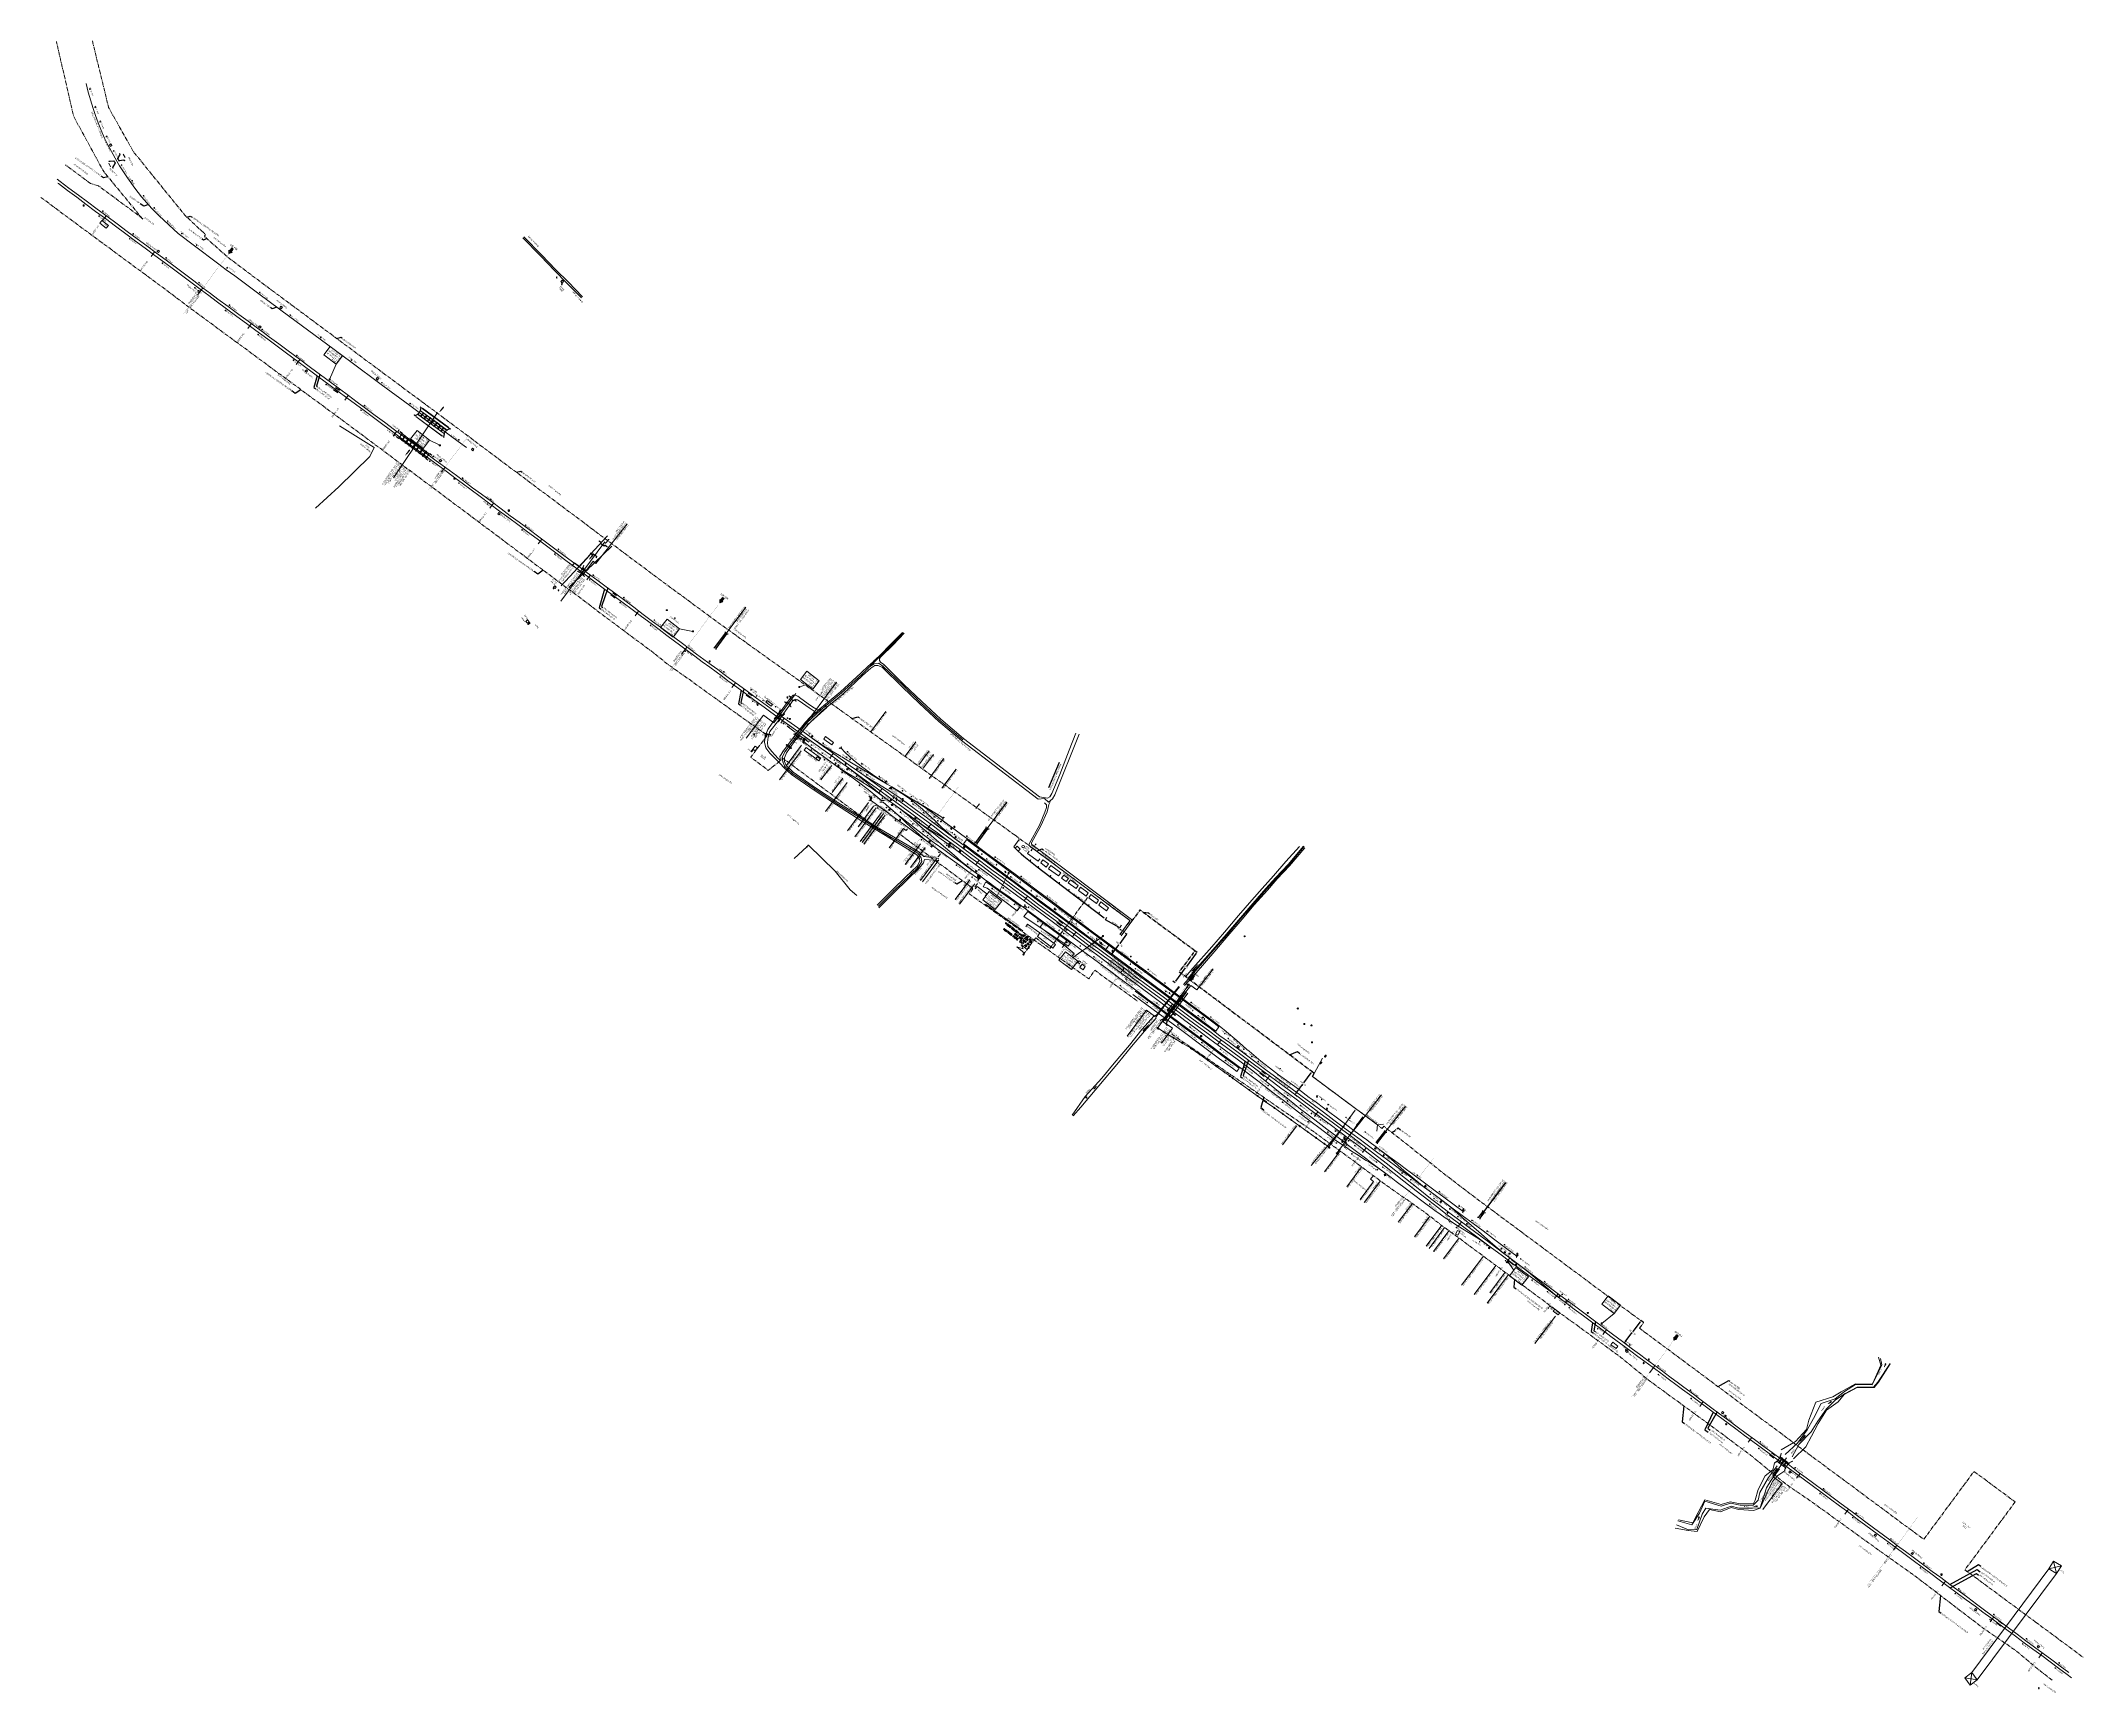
# Model space of a CAD drawing. Header units: metres. Extents: x 643730 to 647118, y 3378068 to 3380809.
import ezdxf
from ezdxf.enums import TextEntityAlignment as Align

# ---------------------------------------------------------------- set-up
doc = ezdxf.new("R2010")
doc.units = ezdxf.units.M
doc.header["$MEASUREMENT"] = 0
for name, pattern in [('CENTER', [2, 1.25, -0.25, 0.25, -0.25]), ('DASHED', [0.75, 0.5, -0.25]), ('PHANTOM2', [1.25, 0.625, -0.125, 0.125, -0.125, 0.125, -0.125])]:
    doc.linetypes.add(name, pattern=pattern)
doc.layers.get('Defpoints').update_dxf_attribs({"lineweight": 0})
for name, color, linetype, lineweight in [('Advertisement Board', 251, 'Continuous', 0), ('Arch', 7, 'Continuous', 0), ('Bench_Mark', 7, 'Continuous', 0), ('Bore', 8, 'Continuous', 0), ('BRIDGE DETAILS PLAN', 7, 'Continuous', 0), ('Bridge Parapet', 7, 'Continuous', 0), ('Building Under Cons.', 251, 'Continuous', 0), ('CANAL_BOTTOM', 5, 'Continuous', 0), ('CANAL_TOP', 5, 'Continuous', 0), ('Cart Track', 34, 'Continuous', 0), ('Commercial Building Pucca', 251, 'Continuous', 0), ('Commercial Building Semipucca', 251, 'Continuous', 0), ('Compound Wall', 251, 'Continuous', 0), ('Culvert Parapet', 7, 'Continuous', 0), ('DFC BOUNDARY', 6, 'Continuous', 30), ('DFCC BOUNDARY', 6, 'CENTER', 0), ('Drain Top', 5, 'Continuous', 0), ('Electric Pole', 251, 'Continuous', 0), ('Exg track', 7, 'Continuous', 0), ('Existing Chainage', 7, 'Continuous', 0), ('Existing IR Track', 143, 'Continuous', 0), ('Existing Railway Boundary', 7, 'CENTER', 0), ('Fence', 251, 'FENCELINE1', 0), ('flow direction', 7, 'Continuous', 0), ('Footpath', 251, 'Continuous', 0), ('Gate', 251, 'Continuous', 0), ('GIDN', 8, 'Continuous', 0), ('Govt buliding', 251, 'Continuous', 0), ('Grade Indicator', 8, 'Continuous', 0), ('Grill', 251, 'Continuous', 0), ('HT_PWR_LINE', 134, 'POWER', 0), ('KM STONE', 7, 'Continuous', 0), ('Lamp_Post', 7, 'Continuous', 0), ('LC DETAILS IN PLAN', 7, 'Continuous', 0), ('MATCH LINE', 7, 'Continuous', 0), ('Name Board', 251, 'Continuous', 0), ('NEW PRO. BOX', 1, 'Continuous', 30), ('OHE MAST', 8, 'Continuous', 0), ('Piers_Abutment', 7, 'Continuous', 0), ('Platform', 251, 'Continuous', 0), ('PWR_LINE', 134, 'POWER', 0), ('Religious_Place', 251, 'Continuous', 0), ('Residential Building Pucca', 251, 'Continuous', 0), ('Residential Building Semipucca', 251, 'Continuous', 0), ('Retaining Wall', 251, 'Continuous', 0), ('River Text', 5, 'Continuous', 0), ("SADHUGARH STN SRJ's", 251, 'Continuous', 0), ("SARAI BANJARA STN SRJ's", 251, 'Continuous', 0), ('SH.NOS', 8, 'Continuous', 0), ('Shed', 251, 'Continuous', 0), ('Side Details', 251, 'Continuous', 0), ('Sign Board', 251, 'Continuous', 0), ('SRJ13A', 8, 'Continuous', 0), ('STOP', 8, 'Continuous', 0), ('Subroad Centre', 34, 'Continuous', 0), ('Subroad Edge', 34, 'Continuous', 0), ('Tank', 7, 'Continuous', 0), ('Tap', 8, 'Continuous', 0), ('Text', 251, 'Continuous', 0), ('TEXT MAIN LINE', 6, 'Continuous', 0), ('TOPOSTYLEREMARK', 251, 'Continuous', 0), ('Tower', 7, 'Continuous', 0), ('Transformer', 251, 'Continuous', 0), ('Trolley Stand', 251, 'Continuous', 0), ('Water Logged Area', 5, 'Continuous', 0), ('Wing Wall', 7, 'Continuous', 0), ('WL', 7, 'Continuous', 0)]:
    doc.layers.add(name, color=color, linetype=linetype, lineweight=lineweight)
for name, color, linetype in [('Dimension', 10, 'Continuous'), ('DRAIN CULVERT', 1, 'Continuous'), ('HT_TEXT', 7, 'Continuous'), ('NPL SIDING', 6, 'Continuous')]:
    doc.layers.add(name, color=color, linetype=linetype)
doc.styles.add('CUT-FILL', font='cut-fill.shx', dxfattribs={"height": 2})
doc.styles.add('NB', font='swissbo.ttf', dxfattribs={"height": 1.5})
doc.styles.add('notes', font='romans.shx', dxfattribs={"height": 2})
doc.styles.add('ROMANT', font='romant__.ttf')
doc.styles.get("Standard").update_dxf_attribs({"font": 'arial.ttf'})
doc.styles.add('Style-Arial', font='arial.ttf')
doc.styles.add('Text', font='arial.ttf', dxfattribs={"height": 2})
doc.linetypes.add('FENCELINE1', pattern='A,6.35,-2.54,[133,ltypeshp.shx,S=2.54,R=0,X=-2.54,Y=0],-2.54,25.4', length=36.83)
doc.linetypes.add('POWER', pattern='A,10,-0.2,[131,ltypeshp.shx,S=0.4,R=0,X=-0.2,Y=0],-0.2,[131,ltypeshp.shx,S=0.4,R=180,X=1.2,Y=0],-1.2,-0.2,[131,ltypeshp.shx,S=0.4,R=0,X=-0.2,Y=0],-0.2,[131,ltypeshp.shx,S=0.4,R=180,X=1.2,Y=0],-1.2,-0.2,[131,ltypeshp.shx,S=0.4,R=0,X=-0.2,Y=0],-0.2,[131,ltypeshp.shx,S=0.4,R=180,X=1.2,Y=0],-1.2', length=14.8)
doc.dimstyles.new('ISO-25', dxfattribs={"dimtxt": 2.5, "dimasz": 2.5, "dimexe": 1.25, "dimexo": 0.625, "dimtad": 1, "dimtxsty": 'Standard', "dimcen": 2.5, "dimadec": 0, "dimazin": 0, "dimtfac": 1, "dimtmove": 0, "dimatfit": 3, "dimfxl": 1, "dimarcsym": 0})
doc.dimstyles.get("Standard").update_dxf_attribs({"dimtxt": 2.5, "dimasz": 2.5, "dimexe": 0.18, "dimexo": 0.0625, "dimgap": 0.09, "dimtad": 0, "dimtih": 1, "dimtoh": 1, "dimdec": 3, "dimzin": 0, "dimdsep": 46, "dimtxsty": 'Standard', "dimcen": 0.09, "dimadec": 0, "dimazin": 0, "dimtfac": 1, "dimtdec": 3, "dimtofl": 0, "dimtmove": 0, "dimatfit": 3, "dimfxl": 1, "dimtolj": 1, "dimtzin": 0, "dimarcsym": 0})

# ---------------------------------------------------------------- blocks, each defined once
blk = doc.blocks.new('GT')
at = {"layer": 'Gate'}
for p, q in [((-0.5, -0.5), (-0.5, 0.5)), ((-0.5, 0.5), (0.5, -0.5)), ((0.5, 0.5), (0.5, -0.5))]:
    blk.add_line(p, q, dxfattribs=at)
at = {"layer": 'Gate', "flags": 128}
blk.add_lwpolyline([(0.5, 0.5), (-0.5, -0.5)], dxfattribs=at)
blk = doc.blocks.new('BORE')
at = {"ltscale": 0.5}
for q in [(-1, 0), (0, 1.6), (1, 0), (0, -1.6)]:
    blk.add_line((0, 0), q, dxfattribs=at)
blk.add_circle((0, 0), 0.328, dxfattribs=at)
blk = doc.blocks.new('GI950D')
at = {"layer": 'GIDN'}
blk.add_hatch(color=256, dxfattribs=at).paths.add_polyline_path([(0, 0), (0, 0), (0, 0), (0, 0), (0, 0), (0, 0), (0, 0)])
for p, q in [((0, 0.1), (0, 0.1)), ((0, 0.1), (0, 0)), ((0, 0), (0, 0.1)), ((0, 0), (0, 0))]:
    blk.add_line(p, q, dxfattribs=at)
at = {"layer": 'GIDN', "flags": 128}
for points in [[(0, 0), (0, 0), (0, 0)], [(0, 0), (0, 0), (0, 0), (0, 0)], [(0, 0), (0, 0)], [(0, 0), (0, 0)]]:
    blk.add_lwpolyline(points, dxfattribs=at)
at = {"layer": 'GIDN', "insert": (0, 0), "char_height": 0.0197, "attachment_point": 7, "line_spacing_factor": 0.6, "style": 'CUT-FILL'}
blk.add_mtext('950', dxfattribs=at)
blk = doc.blocks.new('LP')
at = {"flags": 128}
for points in [[(0, 0), (0, 1.5)], [(0.3, 1.3), (0.4, 1.3)]]:
    blk.add_lwpolyline(points, dxfattribs=at)
for centre, radius, start, end in [((0.1, 1), 0.519, 57.6425, 97.3165), ((0.3, 1.3), 0.094, 11.7012, 168.0476)]:
    blk.add_arc(centre, radius, start, end)
at = {"extrusion": (0, 0, -1)}
blk.add_ellipse((0, 0), major_axis=(0.308, 0), ratio=0.400495, dxfattribs=at)
blk.add_ellipse((0.3, 1.4), major_axis=(0.0017, 0.0438), ratio=0.461056, start_param=1.74022, end_param=4.575836)
blk = doc.blocks.new('NB')
for p, q in [((-1, 0.8), (-1, 2)), ((-1, 2), (1, 2)), ((-1, 0.8), (1, 0.8)), ((-0.1, 0.8), (-0.1, 0)), ((-0.1, 0), (0.1, 0)), ((0.1, 0.8), (0.1, 0)), ((1, 2), (1, 0.8))]:
    blk.add_line(p, q)
at = {"style": 'NB', "width": 1.025371}
blk.add_text('NB', height=0.988, rotation=180, dxfattribs=at).set_placement((0, 1.4), align=Align.MIDDLE_CENTER)
blk = doc.blocks.new('WL')
at = {"layer": 'WL'}
for p, q in [((1.1, 3.4), (-1.1, 3.4)), ((-1.1, 3.4), (-1.1, 1.3)), ((-1.1, 1.3), (1.1, 1.3)), ((0, 1.3), (0, 0)), ((1.1, 1.3), (1.1, 3.4))]:
    blk.add_line(p, q, dxfattribs=at)
at = {"layer": 'WL', "flags": 128}
blk.add_lwpolyline([(-1.1, 1.3), (1.1, 3.4)], dxfattribs=at)
at = {"layer": 'WL', "char_height": 0.739, "attachment_point": 7, "rotation": 180, "line_spacing_factor": 0.6, "style": 'CUT-FILL'}
for s, insert in [('W', (0, 2.9)), ('L', (0.5, 1.9))]:
    blk.add_mtext(s, dxfattribs=dict(at, insert=insert))
blk = doc.blocks.new('TSB')
at = {"const_width": 0.132, "flags": 128}
blk.add_lwpolyline([(-0.5, 0.8), (0.5, 0.8), (0, 1.9), (-0.5, 0.8)], close=True, dxfattribs=at)
at = {"const_width": 0.142, "flags": 128}
blk.add_lwpolyline([(0, 0.8), (0, 0)], dxfattribs=at)
blk = doc.blocks.new('TSB144')
at = {"layer": 'SH.NOS', "const_width": 0.0052, "flags": 128}
blk.add_lwpolyline([(0, 0), (0, 0), (0, 0.1), (0, 0)], close=True, dxfattribs=at)
at = {"layer": 'SH.NOS', "const_width": 0.00557, "flags": 128}
blk.add_lwpolyline([(0, 0), (0, 0)], dxfattribs=at)
at = {"layer": 'SH.NOS', "insert": (0, 0), "char_height": 0.00787, "attachment_point": 7, "line_spacing_factor": 0.6, "style": 'CUT-FILL'}
blk.add_mtext('144', dxfattribs=at)
blk = doc.blocks.new('STOP')
at = {"layer": 'SRJ13A', "flags": 128}
blk.add_lwpolyline([(0.8, 5.4), (-0.8, 5.4), (-0.8, 1.3), (0.8, 1.3), (0.8, 5.4)], close=True, dxfattribs=at)
blk.add_lwpolyline([(0, 1.3), (0, 0)], dxfattribs=at)
at = {"layer": 'SRJ13A', "char_height": 0.739, "attachment_point": 7, "rotation": 180, "line_spacing_factor": 0.6, "style": 'CUT-FILL'}
for s, insert in [('O', (0.3, 4.1)), ('P', (0.3, 5)), ('T', (0.3, 3.1)), ('S', (0.3, 2))]:
    blk.add_mtext(s, dxfattribs=dict(at, insert=insert))
blk = doc.blocks.new('TAP')
at = {"layer": 'Tap', "color": 8}
for p, q in [((-0.3, 0), (0.3, 0)), ((-1, -0.3), (0.2, -0.3)), ((-1, -0.7), (-0.2, -0.7)), ((-0.4, -0.1), (-0.4, 0)), ((-0.1, -0.2), (-0.3, -0.2)), ((0, -0.2), (0, -0.3)), ((0, -0.2), (0, -0.3)), ((0, -1), (0, -1.3)), ((0, -1.3), (0.4, -1.3)), ((0.1, -0.2), (0.3, -0.2)), ((0.4, -0.1), (0.4, 0)), ((0.4, -0.5), (0.4, -1.3))]:
    blk.add_line(p, q, dxfattribs=at)
at = {"layer": 'Tap', "color": 8, "linetype": 'DASHED'}
for p, q in [((-0.4, -1.7), (0, -1.3)), ((0.2, -1.3), (0.2, -1.7)), ((0.9, -1.7), (0.4, -1.3))]:
    blk.add_line(p, q, dxfattribs=at)
at = {"layer": 'Tap', "color": 8}
for centre, radius, start, end in [((-0.3, 0), 0.0499, 90, 180), ((0.3, 0), 0.0499, 0, 90), ((-0.3, -0.1), 0.0499, 180, 270), ((-0.2, -1), 0.208, 0, 90), ((-0.1, -0.2), 0.0499, 0, 90), ((0.1, -0.2), 0.0499, 90, 180), ((0.2, -0.5), 0.208, 0, 90), ((0.3, -0.1), 0.0499, 270, 0)]:
    blk.add_arc(centre, radius, start, end, dxfattribs=at)
at = {"layer": 'Tap', "color": 8, "ltscale": 5, "style": 'notes'}
blk.add_text('TAP', height=0.25, rotation=180, dxfattribs=at).set_placement((1.1, -1.1, -147.7))
blk = doc.blocks.new('SIG')
for color, points in [(1, [(-0.2, 0.4, 0.180295), (0, 0.3, -0.00255), (0, 0.3, -0.00255), (0, 0.3, 0.180295), (0.2, 0.4, -0.002654), (0.2, 0.4, 0.184495), (0.3, 0.7, 1.000001), (-0.3, 0.7, 0.184495), (-0.2, 0.4, -0.002654)]), (2, [(0.2, -0.2, -0.002654), (0.2, -0.2, 0.184495), (0.3, 0, 1.000001), (-0.3, 0, 0.184495), (-0.2, -0.2, -0.002654), (-0.2, -0.2, 0.180295), (0, -0.3, -0.00255), (0, -0.3, -0.00255), (0, -0.3, 0.180295)]), (3, [(0.2, -0.9, -0.002654), (0.2, -0.9, 0.184495), (0.3, -0.6, 1.000001), (-0.3, -0.6, 0.184495), (-0.2, -0.9, -0.002654), (-0.2, -0.9, 0.395599)])]:
    blk.add_hatch(color=color).paths.add_polyline_path(points)
for p, q in [((-0.3, 1), (-0.3, -0.9)), ((0.3, -0.9), (0.3, 1))]:
    blk.add_line(p, q)
at = {"flags": 128}
for points in [[(-0.3, 1), (-0.8, 1, 0.198758), (-0.4, 0.4, 0.003814), (-0.3, 0.4)], [(-0.3, 0.3), (-0.8, 0.3, 0.198758), (-0.4, -0.2, 0.003727), (-0.3, -0.3)], [(0.3, 1), (0.8, 1, -0.198758), (0.4, 0.4, -0.003814), (0.3, 0.4)], [(0.3, 0.3), (0.8, 0.3, -0.198758), (0.4, -0.2, -0.003727), (0.3, -0.3)], [(-0.3, -0.3), (-0.8, -0.3, 0.198758), (-0.4, -0.9, 0.003639), (-0.3, -0.9)], [(0.3, -0.3), (0.8, -0.3, -0.198758), (0.4, -0.9, -0.003639), (0.3, -0.9)]]:
    blk.add_lwpolyline(points, format="xyb", dxfattribs=at)
for centre, radius, start, end in [((0, 0.9), 0.324, 12.4049, 167.5951), ((0, 0.8), 0.357, 27.7578, 152.2422), ((0, -0.9), 0.324, 181.4572, 358.5428)]:
    blk.add_arc(centre, radius, start, end)
blk = doc.blocks.new('River A')
at = {"layer": 'River Text'}
for p, q in [((0, 3), (-4, 11, -1500)), ((0, 0), (-4, 8, -1500)), ((0, 20), (-3, 28, -1500)), ((0, 16), (-3, 24, -1500)), ((0, 13), (-3, 20, -1500)), ((0, 10), (-3, 17, -1500)), ((0, 6), (-3, 14, -1500)), ((0, 20), (4, 28, -1500)), ((0, 16), (4, 24, -1500)), ((1, 22), (0, 0)), ((0, 13), (4, 20, -1500)), ((0, 10), (4, 17, -1500)), ((0, 6), (4, 13, -1500)), ((0, 3), (4, 11, -1500)), ((0, 0), (4, 7, -1500))]:
    blk.add_line(p, q, dxfattribs=at)
at = {"layer": 'River Text', "flags": 128}
blk.add_lwpolyline([(-1, -28), (1, 22)], dxfattribs=at)
at = {"layer": 'River Text', "extrusion": (0, 0, -1)}
blk.add_solid([(-3, -28), (1, -53), (5, -28)], dxfattribs=at)
blk = doc.blocks.new('EP')
blk.add_hatch(color=8).paths.add_polyline_path([(0.3, -0.2), (0.3, 0), (-0.3, -0.2), (-0.3, 0.1), (-0.9, 0), (-0.2, 0.2), (-0.2, -0.1), (0.4, 0.2), (0.4, -0.1), (0.9, 0)])
at = {"color": 8}
for p, q in [((-0.9, 0), (-0.2, 0.2)), ((-0.3, 0.1), (-0.9, 0)), ((-0.3, -0.2), (-0.3, 0.1)), ((0.3, 0), (-0.3, -0.2)), ((-0.2, -0.1), (0.4, 0.2)), ((-0.2, 0.2), (-0.2, -0.1)), ((0.3, -0.2), (0.3, 0)), ((0.4, 0.2), (0.4, -0.1)), ((0.9, 0), (0.3, -0.2)), ((0.4, -0.1), (0.9, 0))]:
    blk.add_line(p, q, dxfattribs=at)
blk.add_circle((0, 0), 1, dxfattribs=at)
blk = doc.blocks.new('GI1200')
at = {"layer": 'Advertisement Board'}
blk.add_hatch(color=256, dxfattribs=at).paths.add_polyline_path([(-0.1, -0.1), (-0.1, 0.5), (-0.3, 0.5), (0, 1.1), (0.3, 0.5), (0.2, 0.5), (0.2, -0.1)])
at = {"layer": 'Advertisement Board', "elevation": 165.7, "flags": 128}
for points in [[(0.3, 0.5), (0, 1.1), (-0.3, 0.5)], [(-0.1, 0.5), (-0.3, 0.5)]]:
    blk.add_lwpolyline(points, dxfattribs=at)
at = {"layer": 'Sign Board'}
for p, q in [((1.1, 1.1, 165.7), (-1, 1.1, 165.7)), ((-1, 1.1, 165.7), (-1, -1, 165.7)), ((1.1, -1, 165.7), (1.1, 1.1, 165.7)), ((-1, -1, 165.7), (1.1, -1, 165.7))]:
    blk.add_line(p, q, dxfattribs=at)
at = {"layer": 'Sign Board', "insert": (0.9, -0.6, 165.7), "char_height": 0.5, "attachment_point": 7, "rotation": 178.295, "line_spacing_factor": 0.6, "style": 'CUT-FILL'}
blk.add_mtext('1200', dxfattribs=at)
blk = doc.blocks.new('GI1900')
at = {"layer": 'Advertisement Board'}
blk.add_hatch(color=256, dxfattribs=at).paths.add_polyline_path([(-0.1, 0), (-0.1, 0.6), (-0.3, 0.6), (0, 1.1), (0.3, 0.6), (0.2, 0.6), (0.2, 0)])
at = {"layer": 'Advertisement Board', "elevation": 165.7, "flags": 128}
for points in [[(0.3, 0.6), (0, 1.1), (-0.3, 0.6)], [(-0.1, 0.6), (-0.3, 0.6)]]:
    blk.add_lwpolyline(points, dxfattribs=at)
at = {"layer": 'Sign Board'}
for p, q in [((1.1, 1.2, 165.7), (-1.1, 1.2, 165.7)), ((-1.1, 1.2, 165.7), (-1.1, -0.9, 165.7)), ((1.1, -0.9, 165.7), (1.1, 1.2, 165.7)), ((-1.1, -0.9, 165.7), (1.1, -0.9, 165.7))]:
    blk.add_line(p, q, dxfattribs=at)
at = {"layer": 'Sign Board', "insert": (-0.9, -1, 165.7), "char_height": 0.5, "attachment_point": 7, "line_spacing_factor": 0.6, "style": 'CUT-FILL'}
blk.add_mtext('1900', dxfattribs=at)
blk = doc.blocks.new('TRF')
blk.add_hatch(color=256).paths.add_polyline_path([(-0.2, -0.4), (0, 0), (-1, -0.3), (0.4, 0.4), (0.2, 0), (1, 0.1)])
for p, q in [((-0.7, 0.7), (-0.7, -0.7)), ((-0.5, 0.7), (-0.7, 0.7)), ((-0.5, -0.7), (-0.5, 0.7)), ((0, 0.7), (0, -0.7)), ((0.2, 0.7), (0, 0.7)), ((0.2, -0.7), (0.2, 0.7)), ((0.7, 0.7), (0.7, -0.7)), ((0.9, 0.7), (0.7, 0.7)), ((0.9, -0.7), (0.9, 0.7)), ((-0.7, -0.7), (-0.5, -0.7)), ((0, -0.7), (0.2, -0.7)), ((0.7, -0.7), (0.9, -0.7))]:
    blk.add_line(p, q)
at = {"flags": 128}
blk.add_lwpolyline([(0.2, 0), (0.4, 0.4), (-1, -0.3), (0, 0), (-0.2, -0.4), (1, 0.1), (0.2, 0)], close=True, dxfattribs=at)
blk = doc.blocks.new('OHE MAST')
h = blk.add_hatch(color=256)
edge = h.paths.add_edge_path()
edge.add_arc((0, 0), 0.514, 0, 360)
at = {"const_width": 0.01, "flags": 128}
for points in [[(1.5, 3.5), (1.5, 2), (-1.5, 2), (-1.5, 3.5)], [(0, 2), (0, 0)]]:
    blk.add_lwpolyline(points, dxfattribs=at)
blk.add_circle((0, 0), 0.514)
blk = doc.blocks.new('KM POST PLAN')
h = blk.add_hatch(color=256)
h.paths.add_polyline_path([(-6.3, -8.5), (0, 0), (0, -8.5), (-3, -8.5)], flags=16)
h.paths.add_polyline_path([(-3, -20), (-3, -8.5), (0, -8.5), (0, -20)], flags=16)
at = {"flags": 128}
for points in [[(0, 0), (-6.3, -8.5), (6.3, -8.5)], [(0, 0), (0, -20)], [(0, 0), (6.3, -8.5)], [(3, -8.5), (3, -20), (-3, -20), (-3, -8.5)]]:
    blk.add_lwpolyline(points, dxfattribs=at)
blk = doc.blocks.new('*D66')
at = {"layer": 'Defpoints', "color": 0, "linetype": 'Continuous', "transparency": 16777216}
for p in [(645525.5, 3379333.4), (645526.8, 3379330.3), (645527.8, 3379331.7)]:
    blk.add_point(p, dxfattribs=at)
at = {"layer": 'Subroad Edge', "color": 0, "linetype": 'Continuous', "lineweight": -2, "transparency": 16777216}
for p, q in [((645522.5, 3379333.5), (645520.5, 3379335)), ((645525.4, 3379333.3), (645524.4, 3379331.9)), ((645527.7, 3379331.6), (645526.8, 3379330.2)), ((645528.9, 3379328.8), (645530.9, 3379327.4))]:
    blk.add_line(p, q, dxfattribs=at)
at = {"layer": 'Subroad Edge', "color": 0, "linetype": 'Continuous', "transparency": 16777216}
for points in [[(645522.7, 3379333.9), (645522.2, 3379333.2), (645524.5, 3379332)], [(645529.1, 3379329.2), (645528.6, 3379328.5), (645526.8, 3379330.3)]]:
    blk.add_solid(points, dxfattribs=at)
at = {"layer": 'Subroad Edge', "color": 0, "linetype": 'Continuous', "transparency": 16777216, "insert": (645518.6, 3379336.1), "char_height": 2.5, "attachment_point": 5, "rotation": 142, "style": 'Style-Arial'}
blk.add_mtext('\\A1;2.9m', dxfattribs=at)
blk = doc.blocks.new('TerminatorOpen_0.5')
at = {"color": 0, "linetype": 'ByBlock', "lineweight": -2}
for q in [(-1, 0.25), (-1, 0), (-1, -0.25)]:
    blk.add_line((0, 0), q, dxfattribs=at)
blk = doc.blocks.new('*D67')
at = {"layer": 'Defpoints', "color": 0, "linetype": 'Continuous', "transparency": 16777216}
for p in [(645371.7, 3379472.2), (645374.2, 3379475.7), (645375.4, 3379469.4)]:
    blk.add_point(p, dxfattribs=at)
at = {"layer": 'Subroad Edge', "color": 0, "linetype": 'Continuous', "lineweight": -2, "transparency": 16777216}
for p, q in [((645371.8, 3379472.1), (645375.5, 3379469.3)), ((645374, 3379467.4), (645372.5, 3379465.4)), ((645374.3, 3379475.6), (645378.1, 3379472.8)), ((645379.5, 3379474.9), (645381, 3379476.9))]:
    blk.add_line(p, q, dxfattribs=at)
at = {"layer": 'Subroad Edge', "color": 0, "linetype": 'Continuous', "transparency": 16777216}
for points in [[(645373.6, 3379467.6), (645374.3, 3379467.1), (645375.4, 3379469.4)], [(645379.2, 3379475.2), (645379.9, 3379474.7), (645378, 3379472.9)]]:
    blk.add_solid(points, dxfattribs=at)
at = {"layer": 'Subroad Edge', "color": 0, "linetype": 'Continuous', "transparency": 16777216, "insert": (645376.7, 3379471.2), "char_height": 2.5, "attachment_point": 5, "rotation": 142, "style": 'Style-Arial'}
blk.add_mtext('\\A1;4.351m', dxfattribs=at)
blk = doc.blocks.new('*D68')
at = {"layer": 'Defpoints', "color": 0, "transparency": 16777216}
for p in [(645532.7, 3379328.8), (645532.8, 3379328.7), (645505.9, 3379292.4)]:
    blk.add_point(p, dxfattribs=at)
at = {"layer": 'Dimension', "color": 0, "lineweight": -2, "transparency": 16777216}
for p, q in [((645507.3, 3379294.5), (645518.5, 3379309.5)), ((645531.3, 3379326.7), (645520.1, 3379311.7)), ((645532.7, 3379328.8), (645532.6, 3379328.8)), ((645505.8, 3379292.5), (645505.7, 3379292.5))]:
    blk.add_line(p, q, dxfattribs=at)
at = {"layer": 'Dimension', "color": 0, "transparency": 16777216}
for points in [[(645530.9, 3379327), (645531.6, 3379326.5), (645532.7, 3379328.8)], [(645507, 3379294.7), (645507.7, 3379294.2), (645505.8, 3379292.5)]]:
    blk.add_solid(points, dxfattribs=at)
at = {"layer": 'Dimension', "color": 0, "lineweight": 0, "transparency": 16777216, "insert": (645519.3, 3379310.6), "char_height": 2.5, "attachment_point": 5, "rotation": 142, "style": 'Style-Arial'}
blk.add_mtext('\\A1;45.179m', dxfattribs=at)
blk = doc.blocks.new('*D69')
at = {"layer": 'Defpoints', "color": 0, "transparency": 16777216}
for p in [(645842.7, 3379095.9), (645810.4, 3379060.8), (645814.5, 3379057.8)]:
    blk.add_point(p, dxfattribs=at)
at = {"layer": 'Dimension', "color": 0, "lineweight": -2, "transparency": 16777216}
for p, q in [((645837.1, 3379096.9), (645825, 3379080.5)), ((645842.6, 3379096), (645838.5, 3379099)), ((645814.4, 3379057.9), (645810.3, 3379060.9)), ((645811.9, 3379062.8), (645823.4, 3379078.3))]:
    blk.add_line(p, q, dxfattribs=at)
at = {"layer": 'Dimension', "color": 0, "transparency": 16777216}
for points in [[(645836.8, 3379097.1), (645837.5, 3379096.7), (645838.6, 3379098.9)], [(645811.5, 3379063), (645812.2, 3379062.5), (645810.4, 3379060.8)]]:
    blk.add_solid(points, dxfattribs=at)
at = {"layer": 'Dimension', "color": 0, "lineweight": 0, "transparency": 16777216, "insert": (645824.2, 3379079.4), "char_height": 2.5, "attachment_point": 5, "rotation": 142, "style": 'Style-Arial'}
blk.add_mtext('\\A1;47.44m', dxfattribs=at)
blk = doc.blocks.new('*D65')
at = {"layer": 'Defpoints', "color": 0, "transparency": 16777216}
for p in [(646389, 3378682.5), (646357, 3378648.8), (646361.5, 3378645.4)]:
    blk.add_point(p, dxfattribs=at)
at = {"layer": 'Dimension', "color": 0, "lineweight": -2, "transparency": 16777216}
for p, q in [((646388.9, 3378682.6), (646384.4, 3378685.9)), ((646358.5, 3378650.8), (646369.4, 3378665.5)), ((646383, 3378683.8), (646371.1, 3378667.8)), ((646361.4, 3378645.5), (646356.9, 3378648.8))]:
    blk.add_line(p, q, dxfattribs=at)
at = {"layer": 'Dimension', "color": 0, "transparency": 16777216}
for points in [[(646382.7, 3378684.1), (646383.4, 3378683.6), (646384.5, 3378685.8)], [(646358.2, 3378651), (646358.8, 3378650.5), (646357, 3378648.8)]]:
    blk.add_solid(points, dxfattribs=at)
at = {"layer": 'Dimension', "color": 0, "lineweight": 0, "transparency": 16777216, "insert": (646370.3, 3378666.6), "char_height": 2.5, "attachment_point": 5, "rotation": 142, "style": 'Style-Arial'}
blk.add_mtext('\\A1;46.153m', dxfattribs=at)
blk = doc.blocks.new('*D70')
at = {"layer": 'Defpoints', "color": 0, "transparency": 16777216}
for p in [(645644.6, 3379299.7), (645608.1, 3379249.6), (645611.6, 3379247.1)]:
    blk.add_point(p, dxfattribs=at)
at = {"layer": 'Dimension', "color": 0, "lineweight": -2, "transparency": 16777216}
for p, q in [((645646.6, 3379295.2), (645630.6, 3379273.3)), ((645644.7, 3379299.6), (645648.2, 3379297.1)), ((645613, 3379249.1), (645629, 3379271)), ((645608.2, 3379249.5), (645611.7, 3379247))]:
    blk.add_line(p, q, dxfattribs=at)
at = {"layer": 'Dimension', "color": 0, "transparency": 16777216}
for points in [[(645646.2, 3379295.4), (645646.9, 3379294.9), (645648, 3379297.2)], [(645612.7, 3379249.4), (645613.4, 3379248.9), (645611.6, 3379247.1)]]:
    blk.add_solid(points, dxfattribs=at)
at = {"layer": 'Dimension', "color": 0, "lineweight": 0, "transparency": 16777216, "insert": (645629.8, 3379272.1), "char_height": 2.5, "attachment_point": 5, "rotation": 142, "style": 'Style-Arial'}
blk.add_mtext('\\A1;62m', dxfattribs=at)
blk = doc.blocks.new('BM')
blk.add_hatch(color=256).paths.add_polyline_path([(-0.9, -0.9), (-0.9, 0.9), (0.9, 0.9), (0.9, -0.9)])
for p, q in [((0.9, 0.9), (-0.9, 0.9)), ((-0.9, 0.9), (-0.9, -0.9)), ((0.9, -0.9), (0.9, 0.9)), ((-0.9, -0.9), (0.9, -0.9))]:
    blk.add_line(p, q)

msp = doc.modelspace()

# ---------------------------------------------------------------- linework, layer by layer
at = {"layer": 'Arch', "linetype": 'Continuous', "flags": 128}
for points in [[(643866.7044, 3380621.0821), (643870.187, 3380615.5888)], [(643842.6098, 3380605.7672), (643845.8376, 3380600.1286)], [(644939.9084, 3379657.2048), (644930.7942, 3379659.3804)], [(644931.103, 3379660.4669), (644940.2052, 3379658.2652)], [(644967.1078, 3379640.3582), (644974.2261, 3379635.2094)], [(644974.989, 3379636.0833), (644967.921, 3379641.1708)]]:
    msp.add_lwpolyline(points, dxfattribs=at)
for points in [[(644930.1041, 3379659.5112), (644930.7942, 3379659.3804), (644931.103, 3379660.4669), (644930.4126, 3379660.5976), (644930.1041, 3379659.5112)], [(644939.9084, 3379657.2048), (644940.6008, 3379657.0936), (644940.8976, 3379658.1541), (644940.2052, 3379658.2652), (644939.9084, 3379657.2048)], [(644967.0796, 3379641.7419), (644966.2665, 3379640.9293), (644967.1078, 3379640.3582), (644967.921, 3379641.1708), (644967.0796, 3379641.7419)], [(644974.2261, 3379635.2094), (644974.989, 3379636.0833), (644975.5001, 3379635.6482), (644974.7372, 3379634.7743), (644974.2261, 3379635.2094)]]:
    msp.add_lwpolyline(points, close=True, dxfattribs=at)
at = {"layer": 'BRIDGE DETAILS PLAN', "flags": 128}
for points in [[(644315.0822, 3380083.7868), (644388.3016, 3380192.3784)], [(644592.8026, 3379879.5101), (644665.6357, 3379977.6743)], [(644900.0819, 3379651.8619), (644928.7556, 3379690.2987), (644946.3025, 3379677.2798), (644982.5717, 3379726.1633)], [(645532.3308, 3379157.7701), (645564.1772, 3379200.6926), (645579.7757, 3379189.1193), (645602.987, 3379220.2645)], [(645589.0383, 3379145.9703), (645607.1539, 3379170.8657), (645591.7167, 3379181.7566), (645611.3655, 3379208.2259)], [(646586.9486, 3378372.657), (646618.795, 3378415.5796), (646603.1966, 3378427.1529), (646626.275, 3378458.3967)]]:
    msp.add_lwpolyline(points, dxfattribs=at)
at = {"layer": 'Bridge Parapet', "linetype": 'Continuous', "flags": 128}
for points in [[(645602.2494, 3379200.1041), (645608.6146, 3379195.3027), (645608.6514, 3379195.4438), (645602.2861, 3379200.2452), (645602.2494, 3379200.1041)], [(645581.244, 3379191.387), (645579.899, 3379192.469), (645580.189, 3379192.752), (645581.5344, 3379191.6697), (645581.244, 3379191.387)], [(645598.37, 3379181.949), (645592.125, 3379186.573), (645592.256, 3379186.745), (645598.494, 3379182.115), (645598.37, 3379181.949)], [(646624.656, 3378441.81), (646609.98, 3378452.752), (646610.034, 3378452.807), (646624.71, 3378441.865), (646624.656, 3378441.81)], [(646629.904, 3378448.975), (646615.249, 3378459.937), (646615.315, 3378459.979), (646629.97, 3378449.017), (646629.904, 3378448.975)]]:
    msp.add_lwpolyline(points, close=True, dxfattribs=at)
at = {"layer": 'Building Under Cons.', "linetype": 'Continuous', "flags": 128}
for points in [[(643827.8071, 3380506.5433), (643831.1921, 3380510.8645), (643842.1821, 3380502.5912), (643838.5863, 3380498.0008), (643827.8071, 3380506.5433)], [(645387.54, 3379328.9277), (645413.289, 3379309.9284), (645409.0316, 3379303.9375), (645383.2439, 3379322.9653), (645387.54, 3379328.9277)]]:
    msp.add_lwpolyline(points, close=True, dxfattribs=at)
at = {"layer": 'CANAL_BOTTOM', "linetype": 'Continuous', "flags": 128}
for points in [[(646623.919, 3378463.747), (646644.076, 3378482.504), (646660.4304, 3378504.6294), (646670.994, 3378523.685), (646683.4299, 3378548.2037), (646706.681, 3378556.218), (646722.069, 3378568.487), (646740.5546, 3378579.8304), (646768.3826, 3378579.2948), (646772.076, 3378587.05), (646784.131, 3378612.435), (646782.0692, 3378622.7378)], [(646635.573, 3378459.878), (646646.363, 3378480.383), (646666.803, 3378501.193), (646677.811, 3378518.84), (646692.113, 3378539.525), (646707.536, 3378554.408), (646723.098, 3378565.116), (646743.399, 3378575.535), (646770.527, 3378575.629), (646777.613, 3378583.639), (646797.855, 3378614.898)], [(646443.704, 3378347.077), (646463.615, 3378338.902), (646477.074, 3378339.189), (646486.325, 3378364.963), (646492.198, 3378374.703), (646516.13, 3378371.63), (646534.427, 3378378.133), (646546.841, 3378374.976), (646569.845, 3378374.633), (646582.077, 3378375.154), (646592.794, 3378408.264), (646600.698, 3378421.122), (646608.398, 3378431.685), (646614.5864, 3378439.9748)], [(646610.4374, 3378444.8058), (646604.249, 3378436.516), (646596.28, 3378425.841), (646582.005, 3378400.861), (646579.119, 3378388.255), (646570.867, 3378379.925), (646549.149, 3378379.614), (646533.117, 3378383.138), (646517.569, 3378377.858), (646490.583, 3378386.293), (646481.587, 3378366.658), (646469.095, 3378346.874), (646445.818, 3378353.903)]]:
    msp.add_lwpolyline(points, dxfattribs=at)
at = {"layer": 'CANAL_TOP', "linetype": 'Continuous', "flags": 128}
for points in [[(645629.0935, 3379256.2885), (645641.1375, 3379270.3749), (645672.8829, 3379305.9048), (645693.7703, 3379330.4455), (645716.6396, 3379357.9108), (645738.8614, 3379383.2493), (645756.1124, 3379402.8712), (645774.8138, 3379423.7398), (645795.4953, 3379447.6428), (645818.2325, 3379472.1241)], [(645824.7512, 3379472.9839), (645799.5146, 3379442.5827), (645779.0028, 3379420.8189), (645762.4468, 3379402.5141), (645740.8331, 3379377.8771), (645720.2607, 3379353.8613), (645696.1681, 3379326.6201), (645674.2842, 3379300.8067), (645644.6903, 3379267.2828), (645632.8384, 3379253.4764)], [(645440.691, 3379026.71), (645462.359, 3379057.46), (645490.175, 3379088.253), (645510.717, 3379113.136), (645536.033, 3379142.972), (645556.588, 3379169.007), (645576.841, 3379191.63)], [(645580.431, 3379187.663), (645560.966, 3379165.747), (645539.483, 3379140.398), (645517.648, 3379114.051), (645493.875, 3379085.576), (645455.522, 3379040.056), (645442.381, 3379025.301)], [(646778.467, 3378625.224), (646782.2791, 3378612.1831), (646771.179, 3378587.265), (646768.116, 3378580.186), (646740.234, 3378580.942), (646716.592, 3378567.825), (646702.618, 3378559.356), (646674.908, 3378550.452), (646663.08, 3378520.494), (646659.371, 3378505.332), (646640.721, 3378485.098), (646617.202, 3378471.287)], [(646637.86, 3378456.574), (646657.857, 3378476.646), (646667.598, 3378494.157), (646678.639, 3378514.942), (646692.294, 3378537.473), (646711.868, 3378551.378), (646721.401, 3378563.28), (646743.253, 3378574.777), (646771.678, 3378574.724), (646778.428, 3378584.02), (646797.934, 3378614.229)], [(646446.721, 3378355.357), (646470.769, 3378350.548), (646479.342, 3378367.616), (646490.7396, 3378388.6844), (646517.398, 3378380.714), (646532.691, 3378385.295), (646549.112, 3378382.067), (646571.458, 3378382.27), (646574.165, 3378388.183), (646579.082, 3378405.734), (646590.507, 3378428.609), (646603.137, 3378438.09), (646605.941, 3378449.641)], [(646441.481, 3378341.602), (646463.103, 3378337.405), (646478.049, 3378335.921), (646489.318, 3378360.608), (646498.515, 3378372.464), (646516.509, 3378368.525), (646534.474, 3378375.856), (646547.158, 3378372.487), (646571.173, 3378370.95), (646582.4, 3378374.655), (646595.269, 3378402.658), (646602.773, 3378419.006), (646611.526, 3378428.932), (646623.204, 3378436.668)]]:
    msp.add_lwpolyline(points, dxfattribs=at)
at = {"layer": 'Cart Track', "linetype": 'Continuous', "flags": 128}
for points in [[(645625.5789, 3379243.2722), (645646.1299, 3379266.5062), (645675.3293, 3379300.2089), (645697.336, 3379325.5285), (645720.9193, 3379353.1991), (645741.7657, 3379376.9051), (645763.6146, 3379401.5361), (645779.9544, 3379419.9039), (645800.2559, 3379441.8724), (645825.6798, 3379472.2871)], [(645826.7864, 3379470.16), (645801.5569, 3379440.5313), (645781.2442, 3379418.7985), (645764.9754, 3379400.0679), (645742.9693, 3379375.4671), (645722.7443, 3379351.6972), (645699.1076, 3379324.1939), (645677.3748, 3379298.8281), (645646.79, 3379262.9886), (645627.4406, 3379241.7192)]]:
    msp.add_lwpolyline(points, dxfattribs=at)
at = {"layer": 'Commercial Building Pucca', "linetype": 'Continuous', "flags": 128}
for points in [[(644594.6406, 3380411.7854), (644592.4587, 3380409.4772), (644594.8333, 3380407.127), (644597.0157, 3380409.4358), (644594.6406, 3380411.7854)], [(644580.6995, 3379902.4506), (644582.4834, 3379904.6919), (644585.1383, 3379902.6795), (644583.3528, 3379900.4363), (644580.6995, 3379902.4506)], [(644537.4513, 3379848.2757), (644539.8872, 3379845.1784), (644537.215, 3379842.7615), (644534.7791, 3379845.8588), (644537.4513, 3379848.2757)], [(645457.6869, 3379277.1913), (645462.7649, 3379273.2976), (645458.9504, 3379268.0067), (645453.8722, 3379271.9006), (645457.6869, 3379277.1913)]]:
    msp.add_lwpolyline(points, close=True, dxfattribs=at)
at = {"layer": 'Commercial Building Semipucca', "linetype": 'Continuous', "flags": 128}
msp.add_lwpolyline([(644911.1149, 3379633.6771), (644915.2182, 3379638.9367), (644918.9056, 3379636.0615), (644914.7993, 3379630.7981), (644911.1149, 3379633.6771)], close=True, dxfattribs=at)
at = {"layer": 'Compound Wall', "linetype": 'Continuous', "flags": 128}
for points in [[(645281.1783, 3379535.5799), (645287.2924, 3379543.257)], [(644979.644, 3379452.3746), (645000.5514, 3379471.7072)], [(645003.217, 3379474.1753), (645003.6444, 3379474.7045), (645047.64, 3379431.1998), (645072.6223, 3379400.4256), (645083.6898, 3379391.2815)], [(645352.5977, 3379483.2545), (645344.0852, 3379471.6193), (645346.4796, 3379469.4409)], [(645279.3475, 3379405.1603), (645283.6521, 3379411.1359)], [(645359.2202, 3379332.3958), (645297.2235, 3379376.4962)], [(645947.448, 3379010.578), (645839.9016, 3379090.5698), (645856.0828, 3379121.4846)], [(645957.5417, 3379011.5735), (645947.448, 3379010.578), (645946.184, 3379000.324)]]:
    msp.add_lwpolyline(points, dxfattribs=at)
at = {"layer": 'Compound Wall', "linetype": 'Continuous', "lineweight": 30, "flags": 128}
msp.add_lwpolyline([(645351.5497, 3379464.579), (645356.4159, 3379460.3755), (645360.7726, 3379456.3824), (645382.7216, 3379438.3594), (645448.1429, 3379388.647), (645493.9009, 3379354.0999)], dxfattribs=at)
at = {"layer": 'Culvert Parapet', "linetype": 'Continuous', "flags": 128}
for points in [[(643851.0179, 3380609.7658), (643851.2951, 3380609.9742), (643853.8242, 3380605.8649), (643853.4999, 3380605.6619), (643851.0179, 3380609.7658)], [(643857.0688, 3380613.5729), (643857.3472, 3380613.7679), (643859.8896, 3380609.7249), (643859.5582, 3380609.4672), (643857.0688, 3380613.5729)], [(644399.6118, 3380157.1464), (644355.0638, 3380189.9999), (644354.9293, 3380189.7784), (644399.4581, 3380156.8943), (644399.6118, 3380157.1464)], [(644359.2613, 3380195.8808), (644359.0622, 3380195.6365), (644403.6847, 3380162.6623), (644403.8718, 3380162.8806), (644359.2613, 3380195.8808)], [(644322.5781, 3380149.8396), (644323.1324, 3380150.5586), (644323.9946, 3380149.8861), (644323.504, 3380149.1179), (644322.5781, 3380149.8396)], [(644323.7979, 3380150.4701), (644323.6528, 3380150.2728), (644340.9862, 3380137.5072), (644358.2241, 3380124.6357), (644369.7063, 3380116.184), (644369.8303, 3380116.3097), (644358.355, 3380124.7588), (644341.1146, 3380137.6421), (644323.7979, 3380150.4701)], [(644329.4132, 3380157.1943), (644329.945, 3380157.9215), (644328.9747, 3380158.554), (644328.4929, 3380157.8141), (644329.4132, 3380157.1943)], [(644328.8244, 3380157.3553), (644328.7417, 3380157.2398), (644340.3055, 3380148.6234), (644357.4507, 3380135.925), (644374.7989, 3380123.1108), (644374.9211, 3380123.2841), (644357.6035, 3380136.0591), (644340.3633, 3380148.7775), (644328.8244, 3380157.3553)], [(644369.2363, 3380116.3284), (644370.163, 3380115.6561), (644369.6296, 3380114.9601), (644368.7573, 3380115.6117), (644369.2363, 3380116.3284)], [(644375.3531, 3380123.007), (644376.067, 3380123.704), (644375.1496, 3380124.4705), (644374.5012, 3380123.6526), (644375.3531, 3380123.007)], [(644664.3683, 3379970.7323), (644664.5426, 3379971.0602), (644658.9843, 3379975.1998), (644658.7447, 3379974.9068), (644664.3683, 3379970.7323)], [(644652.1547, 3379953.7225), (644651.8883, 3379953.4835), (644646.1247, 3379957.5808), (644646.3043, 3379957.9009), (644652.1547, 3379953.7225)], [(644622.8022, 3379927.2276), (644623.5349, 3379926.7166), (644624.0741, 3379927.367), (644623.3414, 3379927.878), (644622.8022, 3379927.2276)], [(644628.5924, 3379934.7824), (644629.2507, 3379934.2721), (644630.0177, 3379935.2716), (644629.3593, 3379935.7819), (644628.5924, 3379934.7824)], [(644628.9312, 3379934.5026), (644628.8493, 3379934.3966), (644631.8519, 3379932.1414), (644631.9478, 3379932.0309), (644635.0697, 3379929.87), (644635.1694, 3379929.9365), (644632.0252, 3379932.1877), (644631.9297, 3379932.3054), (644628.9312, 3379934.5026)], [(644630.3761, 3379922.4633), (644629.6176, 3379923.0673), (644629.2409, 3379922.4639), (644630.0228, 3379921.9585), (644630.3761, 3379922.4633)], [(644634.806, 3379930.2635), (644635.4909, 3379931.2269), (644636.1923, 3379930.6257), (644635.5111, 3379929.7506), (644634.806, 3379930.2635)], [(644967.9934, 3379711.9078), (644967.8063, 3379711.5745), (644973.4552, 3379707.2922), (644973.6319, 3379707.5782), (644967.9934, 3379711.9078)], [(644973.1229, 3379718.6734), (644972.8292, 3379718.4212), (644978.6265, 3379714.1052), (644978.8265, 3379714.2839), (644973.1229, 3379718.6734)], [(644948.9786, 3379687.1407), (644949.4909, 3379686.7622), (644949.0977, 3379686.1286), (644948.5855, 3379686.5071), (644948.9786, 3379687.1407)], [(644954.3974, 3379694.9249), (644955.2113, 3379694.3406), (644955.5514, 3379694.8116), (644954.7429, 3379695.3681), (644954.3974, 3379694.9249)], [(644954.5899, 3379694.3562), (644954.5328, 3379694.2116), (644957.7248, 3379691.9158), (644960.8519, 3379689.6735), (644960.9297, 3379689.759), (644957.7716, 3379692.1018), (644954.5899, 3379694.3562)], [(644954.9964, 3379682.4636), (644955.8004, 3379681.8143), (644955.4689, 3379681.3881), (644954.6983, 3379681.9736), (644954.9964, 3379682.4636)], [(644960.8196, 3379690.266), (644961.1076, 3379690.6873), (644961.9665, 3379690.0831), (644961.6977, 3379689.7123), (644960.8196, 3379690.266)]]:
    msp.add_lwpolyline(points, close=True, dxfattribs=at)
for points in [[(644623.8318, 3379927.7856), (644623.7414, 3379927.6298), (644626.8744, 3379925.3269), (644626.967, 3379925.2638), (644630.0187, 3379922.8757), (644630.1092, 3379923.0316), (644626.9331, 3379925.4254), (644623.8318, 3379927.7856)], [(644949.6553, 3379686.9052), (644949.5196, 3379686.8107), (644952.4933, 3379684.702), (644955.3329, 3379682.6612), (644955.3948, 3379682.7773), (644952.5552, 3379684.8181), (644949.6553, 3379686.9052)], [(644949.588, 3379686.658), (644955.125, 3379694.11)], [(644960.754, 3379690.294), (644954.929, 3379682.427)]]:
    msp.add_lwpolyline(points, dxfattribs=at)
at = {"layer": 'DFCC BOUNDARY', "ltscale": 5, "flags": 128}
for points in [[(643812.3093, 3380572.2631), (643808.6724, 3380574.9777), (643793.2095, 3380586.5191), (643778.2448, 3380597.6421), (643771.0666, 3380602.9775)], [(643825.7098, 3380568.5001), (643812.3093, 3380572.2631)], [(643899.4787, 3380513.7228), (643892.8914, 3380518.6228), (643875.9286, 3380531.2219), (643859.1218, 3380543.705), (643842.9636, 3380555.6931), (643827.0249, 3380567.5186), (643825.7098, 3380568.5001)], [(644839.659, 3379853.9203), (644799.5441, 3379883.7664), (644759.067, 3379913.46), (644719.0126, 3379943.3882), (644639.0378, 3380003.3297), (644599.0819, 3380033.3284), (644479.0036, 3380123.1209), (644438.8282, 3380153.1361), (644398.771, 3380183.0605), (644358.6681, 3380212.8501), (644198.015, 3380332.0525), (644157.8811, 3380361.8733), (644117.7416, 3380391.7282), (644077.6627, 3380421.6234), (644038.4538, 3380451.287), (644001.034, 3380484.6868), (644003.2264, 3380487.6601)], [(645346.1837, 3379491.1213), (644839.6006, 3379853.8387)], [(645346.1837, 3379491.1213), (645351.1996, 3379487.3714), (645365.5836, 3379476.7316), (645380.7215, 3379465.4803), (645395.3747, 3379454.618), (645409.5481, 3379444.0844), (645424.8201, 3379432.7734), (645441.3456, 3379420.4783), (645457.3414, 3379408.6347), (645474.4661, 3379395.8778), (645491.6559, 3379383.0888), (645510.3298, 3379369.1853), (645527.7494, 3379356.2947), (645537.1898, 3379349.2929), (645520.1413, 3379326.1101)], [(645839.8992, 3379090.5652), (645947.448, 3379010.578), (645955.0842, 3379004.5061)], [(646382.0964, 3378673.152), (646388.9705, 3378682.5044), (646363.2714, 3378701.3938), (646349.725, 3378711.4467), (646334.8174, 3378722.5097), (646319.1741, 3378734.1055), (646303.8417, 3378745.471), (646289.5682, 3378756.1056), (646275.4273, 3378766.6413), (646259.5321, 3378778.4524), (646246.8244, 3378787.8951), (646226.0838, 3378803.2519), (646206.2101, 3378818.0129), (646192.6395, 3378828.1143), (646184.5756, 3378834.0777), (646161.1565, 3378851.5698), (646144.091, 3378864.2664), (646127.7606, 3378876.4397), (646109.8615, 3378889.7571), (646093.3095, 3378902.2382), (646076.755, 3378914.8401), (646063.9377, 3378924.8039), (646043.3351, 3378941.0957), (646022.5406, 3378957.5395), (646006.6961, 3378970.1254), (645990.3051, 3378983.1455), (645970.7144, 3378998.323), (645957.9187, 3379008.2358), (645955.0842, 3379004.5061)]]:
    msp.add_lwpolyline(points, dxfattribs=at)
at = {"layer": 'DRAIN CULVERT'}
msp.add_lwpolyline([(646119.4597, 3378860.3208), (646160.3412, 3378915.2425)], dxfattribs=at)
at = {"layer": 'Drain Top'}
for p in [(645529.921, 3379252.494), (645530.386, 3379253.233)]:
    msp.add_point(p, dxfattribs=at)
at = {"layer": 'Exg track', "const_width": 0.3, "flags": 128}
for points in [[(645156.3848, 3379551.9968), (645153.4565, 3379548.0665)], [(645201.0911, 3379533.9506), (645197.9319, 3379529.7104)], [(645204.1524, 3379499.1351), (645201.389, 3379495.4261)], [(645847.8322, 3379053.8848), (645844.1996, 3379049.0092)], [(645964.539, 3378958.5113), (645961.4495, 3378954.3646)], [(646066.2219, 3378859.2169), (646062.7535, 3378854.5617)], [(646099.7519, 3378847.1304), (646096.3069, 3378842.5066)]]:
    msp.add_lwpolyline(points, dxfattribs=at)
at = {"layer": 'Existing Chainage', "color": 7, "linetype": 'Continuous', "lineweight": 13, "flags": 128}
for points in [[(643832.5844, 3380510.6925), (643838.5494, 3380518.7186)], [(643912.9001, 3380451.0578), (643918.8373, 3380459.1046)], [(643989.8185, 3380387.2295), (643998.889, 3380399.1763)], [(644073.2808, 3380331.5863), (644079.2254, 3380339.6276)], [(644153.6453, 3380272.082), (644159.593, 3380280.121)], [(644234.0728, 3380212.6506), (644240.0178, 3380220.6916)], [(644314.3796, 3380153.0796), (644320.3331, 3380161.1143)], [(644394.7506, 3380093.5662), (644400.6987, 3380101.6049)], [(644474.9608, 3380033.8866), (644480.9276, 3380041.9114)], [(644555.2458, 3379974.252), (644561.2047, 3379982.2827)], [(644635.5372, 3379914.6329), (644641.4915, 3379922.667)], [(644715.8154, 3379854.9906), (644721.7624, 3379863.0301)], [(644793.0841, 3379791.3753), (644802.0429, 3379803.406)], [(644876.599, 3379735.9766), (644882.5138, 3379744.0398)], [(644957.5539, 3379677.1396), (644963.4058, 3379685.2486)], [(645038.7016, 3379618.7215), (645044.563, 3379626.8236)], [(645119.7858, 3379560.2395), (645125.6682, 3379568.3264)], [(645200.426, 3379501.2108), (645206.3596, 3379509.2602)], [(645280.6006, 3379441.5157), (645286.5684, 3379449.5398)], [(645360.8587, 3379381.8456), (645366.8189, 3379389.8753)], [(645441.1174, 3379322.1937), (645447.0783, 3379330.2228)], [(645521.3978, 3379262.6231), (645527.3843, 3379270.6332)], [(645598.7067, 3379198.9417), (645607.6474, 3379210.9859)], [(645682.024, 3379143.3695), (645687.9657, 3379151.4129)], [(645762.3822, 3379083.8603), (645768.3288, 3379091.9001)], [(645842.7588, 3379024.374), (645848.7093, 3379032.4109)], [(645922.7089, 3378964.6743), (645928.8331, 3378972.5796)], [(646080.6585, 3378841.6852), (646086.6277, 3378849.7081)], [(646160.8601, 3378781.9587), (646166.8311, 3378789.9804)], [(646241.1551, 3378722.3402), (646247.1194, 3378730.3668)], [(646321.4351, 3378662.7051), (646327.3945, 3378670.7354)], [(646398.7322, 3378599.0631), (646407.6724, 3378611.1078)], [(646482.0233, 3378543.4916), (646487.9818, 3378551.5226)], [(646562.3478, 3378483.9375), (646568.3114, 3378491.9646)], [(646642.6736, 3378424.351), (646648.626, 3378432.3864)], [(646723.0024, 3378364.8045), (646728.9608, 3378372.8355)], [(646803.3603, 3378305.2792), (646809.3161, 3378313.3122)], [(646883.7053, 3378245.7481), (646889.664, 3378253.7789)], [(646964.0643, 3378186.2193), (646970.018, 3378194.2538)], [(647044.4233, 3378126.6933), (647050.3734, 3378134.7305)]]:
    msp.add_lwpolyline(points, dxfattribs=at)
at = {"layer": 'Existing IR Track'}
for p, q in [((645127.3745, 3379546.0877), (645122.0029, 3379545.7612)), ((645129.8506, 3379548.9344), (645124.479, 3379548.6078)), ((645144.3293, 3379551.4557), (645143.5939, 3379555.2568)), ((645145.8838, 3379553.5853), (645145.1484, 3379557.3863)), ((645891.6306, 3378975.9295), (645893.0325, 3378972.296)), ((645892.8769, 3378977.7426), (645894.2788, 3378974.1091)), ((645894.4784, 3378980.1918), (645895.8803, 3378976.5583)), ((645895.7164, 3378981.8328), (645897.1183, 3378978.1993)), ((646066.6606, 3378854.757), (646068.0625, 3378851.1235)), ((646065.417, 3378852.8368), (646066.8189, 3378849.2033))]:
    msp.add_line(p, q, dxfattribs=at)
at = {"layer": 'Existing IR Track', "flags": 128}
for points in [[(644435.978, 3380134.0339), (644422.1332, 3380144.4348), (644379.6144, 3380175.9172), (644342.1183, 3380203.727), (644294.7635, 3380238.7425), (644244.2811, 3380276.1244), (644193.1884, 3380313.9177), (644143.0838, 3380350.9455), (644091.7518, 3380388.9375), (644051.8935, 3380418.8252), (644037.691, 3380429.0564), (644023.0062, 3380440.2804), (643984.8817, 3380468.619), (643958.0246, 3380489.3521), (643926.0823, 3380518.5074), (643914.2416, 3380530.7876), (643897.2582, 3380550.1655), (643885.854, 3380564.6129), (643873.5218, 3380581.6885), (643860.6085, 3380601.7198), (643856.1575, 3380609.0383), (643841.1676, 3380636.5551), (643835.8543, 3380647.536), (643829.599, 3380661.7888), (643825.0285, 3380673.0406), (643820.5398, 3380685.1026), (643816.588, 3380696.6648), (643808.6254, 3380723.7291), (643805.1608, 3380738.2787)], [(645143.5939, 3379555.2568), (645131.6326, 3379563.9879), (645118.4271, 3379573.5935), (645112.4825, 3379577.8856), (645106.8962, 3379581.8944), (645095.7432, 3379589.9487), (645083.1527, 3379599.0279), (645072.9111, 3379606.3856), (645053.8595, 3379620.0981), (645043.3513, 3379627.7002), (645037.4465, 3379631.9275), (645028.6815, 3379638.2197), (645022.0833, 3379642.9497), (645008.0015, 3379653.1445), (644991.1729, 3379665.2672), (644974.94, 3379676.9248), (644958.4163, 3379688.8492), (644941.7979, 3379700.8421), (644917.4423, 3379718.5098), (644901.9387, 3379729.7905), (644887.2194, 3379740.588), (644872.6862, 3379751.249), (644863.5797, 3379757.8869), (644852.8983, 3379765.7577), (644842.101, 3379773.7138), (644830.0548, 3379782.6156), (644817.9452, 3379791.5642), (644794.6191, 3379808.9342), (644771.5065, 3379826.1453), (644758.282, 3379835.9716), (644745.0174, 3379845.8276), (644729.377, 3379857.3973), (644713.512, 3379869.1332), (644698.6675, 3379880.1815), (644683.6556, 3379891.3544), (644667.9889, 3379902.9973), (644652.3455, 3379914.6228), (644636.3414, 3379926.4838), (644620.3698, 3379938.3207), (644603.8454, 3379950.612), (644587.1297, 3379963.0456), (644571.7089, 3379974.4883), (644556.1807, 3379986.0106), (644540.0628, 3379997.9733), (644523.638, 3380010.1637), (644508.8176, 3380021.1786), (644493.7169, 3380032.4019), (644477.4565, 3380044.4923), (644461.0875, 3380056.6633), (644446.3956, 3380067.6012), (644431.4364, 3380078.738), (644419.3613, 3380087.735), (644407.3464, 3380096.6861), (644386.1324, 3380112.383), (644365.2162, 3380127.8538), (644349.2309, 3380139.7001), (644333.3157, 3380151.4944), (644316.7815, 3380163.7459), (644300.1902, 3380176.0397), (644284.6082, 3380187.5995), (644269.1834, 3380199.0426), (644254.8695, 3380209.668), (644240.384, 3380220.4208), (644225.5208, 3380231.4096), (644210.3183, 3380242.6491), (644194.0056, 3380254.6895), (644177.5609, 3380266.8273), (644158.9007, 3380280.6332), (644140.3095, 3380294.3881), (644124.6227, 3380306.0292), (644109.1906, 3380317.4814), (644099.2105, 3380324.8563), (644089.5091, 3380332.0251), (644073.8337, 3380343.6135), (644058.751, 3380354.7636), (644040.9447, 3380367.9481), (644023.8495, 3380380.6062), (644011.3915, 3380389.8708), (643999.3952, 3380398.792), (643983.718, 3380410.6949), (643968.1148, 3380422.5417), (643953.0508, 3380433.7588), (643937.972, 3380444.9864), (643921.9982, 3380456.7723), (643905.9571, 3380468.608), (643889.9039, 3380480.5682), (643873.4897, 3380492.7976), (643856.6622, 3380505.2807), (643839.6719, 3380517.8843), (643823.7136, 3380529.7446), (643807.3054, 3380541.9392), (643792.3185, 3380553.08), (643776.612, 3380564.7555), (643761.9089, 3380575.6657), (643756.9912, 3380579.3148)], [(647098.7374, 3378093.4729), (647091.6204, 3378098.747), (647077.3988, 3378109.286), (647063.3881, 3378119.674), (647049.3683, 3378130.0686), (647034.915, 3378140.7775), (647020.454, 3378151.4921), (647005.9291, 3378162.2571), (646991.4485, 3378172.9892), (646978.2397, 3378182.7724), (646965.0376, 3378192.5507), (646951.9783, 3378202.2316), (646938.851, 3378211.963), (646924.1588, 3378222.8544), (646909.3983, 3378233.7965), (646894.3934, 3378244.9124), (646879.4231, 3378256.0027), (646865.3036, 3378266.4525), (646851.3024, 3378276.815), (646836.049, 3378288.1266), (646820.8725, 3378299.3811), (646807.8483, 3378309.0289), (646794.8289, 3378318.6731), (646776.2785, 3378332.4065), (646757.7162, 3378346.1488), (646743.4431, 3378356.7335), (646729.1849, 3378367.3071), (646713.9976, 3378378.5692), (646698.7971, 3378389.8411), (646683.759, 3378400.989), (646668.7348, 3378412.1267), (646655.9045, 3378421.65), (646643.1116, 3378431.1455), (646628.7526, 3378441.7858), (646614.3964, 3378452.4239), (646599.4105, 3378463.5565), (646584.3945, 3378474.7116), (646570.3733, 3378485.0878), (646556.3437, 3378495.4702), (646541.7867, 3378506.2554), (646518.5762, 3378523.4535), (646512.4617, 3378527.9818), (646497.7063, 3378538.9096), (646479.8741, 3378552.1428), (646468.8716, 3378560.3078), (646453.2892, 3378571.8464), (646444.5153, 3378578.3373), (646429.8526, 3378589.2076), (646415.1728, 3378600.0905), (646403.2581, 3378608.9093), (646391.2505, 3378617.7969), (646379.6132, 3378626.4385), (646367.923, 3378635.1194), (646351.3417, 3378647.4269), (646334.7572, 3378659.7368), (646319.6567, 3378670.9323), (646304.5754, 3378682.1134), (646289.1327, 3378693.587), (646273.7316, 3378705.0296), (646259.4277, 3378715.642), (646245.168, 3378726.2216), (646229.3966, 3378737.8955), (646213.659, 3378749.5443), (646194.1182, 3378764.0088), (646176.1112, 3378777.3836), (646154.5868, 3378793.3891), (646134.3174, 3378808.4335), (646114.3287, 3378823.2801), (646097.5792, 3378835.7356), (646079.4971, 3378849.1892), (646063.1191, 3378861.5605), (646046.8267, 3378873.9335), (646032.5514, 3378884.9404), (646011.8763, 3378901.1565), (645991.3377, 3378917.2656), (645975.0497, 3378930.1109), (645958.8382, 3378942.8955), (645939.4618, 3378957.8619), (645920.0705, 3378972.8389), (645913.0265, 3378978.234), (645899.0278, 3378988.7485), (645885.0578, 3378999.2409), (645869.1566, 3379011.0381), (645859.1684, 3379018.4627), (645849.2348, 3379025.8468), (645835.3804, 3379036.1345), (645825.145, 3379043.7204), (645814.8465, 3379051.353), (645799.8882, 3379062.3849), (645787.3728, 3379071.7039), (645774.8349, 3379081.0398), (645759.0039, 3379092.7887), (645743.2049, 3379104.5139), (645720.0522, 3379121.6599), (645696.9064, 3379138.8008), (645680.5396, 3379150.9105), (645664.1735, 3379163.0197), (645650.7034, 3379173.0155), (645634.016, 3379185.4046), (645620.7603, 3379195.2938), (645603.4054, 3379208.201), (645589.0616, 3379218.8889), (645573.2076, 3379230.6902), (645560.6042, 3379240.0798), (645547.0459, 3379250.1058), (645528.6336, 3379263.7724), (645514.7865, 3379274.1432), (645483.8738, 3379297.0705), (645466.3994, 3379310.0016), (645447.6389, 3379323.9696), (645430.4705, 3379336.7426), (645413.3955, 3379349.4625), (645397.4174, 3379361.293), (645380.8878, 3379373.5912), (645365.6313, 3379384.8908), (645351.4456, 3379395.4336), (645336.7913, 3379406.2966), (645321.6837, 3379417.5253), (645307.2167, 3379428.2266), (645290.4896, 3379440.7319), (645273.0778, 3379453.5948), (645256.4044, 3379466.0232), (645239.2802, 3379478.7592), (645238.5814, 3379479.2301), (645227.5474, 3379487.3852), (645222.7556, 3379490.9494), (645222.5458, 3379491.0946), (645217.3803, 3379494.9252), (645207.2705, 3379502.473), (645190.611, 3379514.8247), (645175.0013, 3379526.4038), (645146.1533, 3379547.5515), (645128.7706, 3379560.1776), (645115.5406, 3379569.7597), (645104.6955, 3379577.5385), (645099.2113, 3379581.4716), (645090.913, 3379587.4413), (645081.0438, 3379594.5181), (645069.667, 3379602.7326), (645050.9041, 3379616.2713), (645040.4268, 3379623.7906), (645025.8151, 3379634.3466), (644988.3209, 3379661.4205), (644972.2363, 3379672.9187), (644955.5661, 3379684.9764), (644938.9942, 3379696.9579), (644930.0126, 3379703.4507), (644914.6115, 3379714.672), (644899.147, 3379725.9396), (644884.3801, 3379736.7486), (644869.7785, 3379747.4369), (644860.6385, 3379754.169), (644850.1027, 3379761.9916), (644839.6202, 3379769.7745), (644827.3126, 3379778.9216), (644815.0345, 3379788.0468), (644791.8897, 3379805.2652), (644768.7237, 3379822.4995), (644755.5539, 3379832.3011), (644742.2899, 3379842.1729), (644726.693, 3379853.784), (644711.0365, 3379865.4396), (644696.008, 3379876.603), (644681.0087, 3379887.7448), (644665.3169, 3379899.402), (644649.6419, 3379911.0468), (644633.6815, 3379922.9032), (644617.7539, 3379934.7353), (644601.1915, 3379947.0451), (644584.6555, 3379959.3353), (644569.0632, 3379970.9259), (644553.4939, 3379982.4993), (644537.4272, 3379994.4266), (644521.3729, 3380006.3446), (644506.1779, 3380017.6262), (644490.9801, 3380028.9099), (644474.7866, 3380040.8979), (644458.5882, 3380052.8895), (644443.7002, 3380063.9781), (644428.8099, 3380075.0685), (644416.6665, 3380084.1115), (644404.448, 3380093.2103), (644383.4626, 3380108.7869), (644362.3624, 3380124.4428), (644346.5706, 3380136.1147), (644330.76, 3380147.8004), (644314.0989, 3380160.1305), (644297.3961, 3380172.4916), (644281.9216, 3380183.9828), (644266.479, 3380195.4503), (644252.1791, 3380206.0444), (644237.7825, 3380216.7101), (644222.8218, 3380227.7721), (644207.6581, 3380238.9841), (644191.3148, 3380251.0598), (644156.2072, 3380277.0025), (644137.5029, 3380290.8253), (644121.9149, 3380302.382), (644106.3605, 3380313.9139), (644096.5014, 3380321.2019), (644086.6781, 3380328.4635), (644071.1083, 3380339.9331), (644055.1349, 3380351.7006), (644038.2095, 3380364.267), (644020.9115, 3380377.1101), (644008.6476, 3380386.1733), (643996.349, 3380395.2628), (643980.9324, 3380406.9789), (643965.4969, 3380418.7092), (643950.2858, 3380430.0409), (643935.1337, 3380441.3285), (643919.2308, 3380453.037), (643903.2991, 3380464.7668), (643887.1091, 3380476.81), (643870.8082, 3380488.9356), (643853.8668, 3380501.5187), (643837.06, 3380514.0019), (643820.9175, 3380525.9783), (643804.9359, 3380537.8356), (643789.5315, 3380549.3334), (643774.0944, 3380560.8556), (643759.1554, 3380571.9595), (643758.2874, 3380572.6047)], [(644993.3242, 3379645.0879), (644994.5891, 3379644.1718), (644996.8396, 3379647.2791), (644995.5747, 3379648.1952)], [(644993.3242, 3379645.0879), (644994.5891, 3379644.1718), (644996.8396, 3379647.2791), (644995.5747, 3379648.1952)], [(644995.7144, 3379645.7255), (645008.6921, 3379636.1834), (645024.5992, 3379624.5116), (645040.5985, 3379612.7664), (645051.5902, 3379604.682), (645056.5936, 3379601.0121), (645056.8547, 3379600.827), (645065.9288, 3379594.236), (645069.7377, 3379591.4521), (645071.7624, 3379589.9536), (645077.7004, 3379585.6678), (645086.6527, 3379579.1981), (645102.7684, 3379566.9277), (645118.6029, 3379553.7191), (645124.479, 3379548.6078)], [(645008.0015, 3379653.1445), (645023.523, 3379642.5562), (645029.1918, 3379638.9515), (645044.636, 3379629.608), (645055.213, 3379623.1752), (645057.4619, 3379621.8035)], [(645054.4689, 3379636.0104), (645055.4102, 3379634.7641), (645058.4718, 3379637.0765), (645057.5305, 3379638.3228)], [(646089.6014, 3378866.8496), (646074.4743, 3378877.9393), (646057.6545, 3378890.4393), (646045.2372, 3378899.7123), (646023.0469, 3378916.1487), (646006.1951, 3378928.6309), (645991.2883, 3378939.677), (645985.4287, 3378944.032), (645971.6065, 3378954.3051), (645965.7432, 3378958.6648), (645949.2023, 3378970.936), (645945.5615, 3378973.637), (645933.303, 3378982.7973), (645929.6648, 3378985.5455), (645922.6334, 3378990.7559), (645908.3856, 3379001.3303), (645894.2159, 3379011.8468), (645878.8647, 3379023.2138), (645868.4564, 3379030.9551), (645860.1156, 3379037.1587), (645843.8577, 3379049.2638), (645834.3407, 3379056.0988), (645816.2792, 3379069.5405), (645796.5448, 3379084.0491), (645783.3719, 3379093.7337), (645768.2788, 3379105.2479), (645754.1146, 3379116.1467), (645734.3927, 3379132.6155), (645730.7027, 3379135.8682), (645717.7333, 3379147.3021), (645693.32, 3379168.0154), (645690.304, 3379170.5743), (645676.9076, 3379180.9332), (645664.1032, 3379190.5957), (645649.5053, 3379201.3374), (645635.1191, 3379211.9584), (645621.5861, 3379222.0184), (645607.269, 3379232.6072), (645593.3557, 3379242.9544), (645579.0799, 3379253.5168), (645564.6012, 3379264.2813), (645550.3138, 3379274.8842), (645535.8601, 3379285.6842), (645518.6149, 3379298.4714), (645494.9441, 3379316.0056), (645476.9147, 3379329.3885), (645458.8538, 3379342.7818), (645442.0265, 3379355.3028), (645426.4994, 3379366.7375), (645410.9714, 3379378.2552), (645378.7924, 3379402.1808), (645346.2268, 3379426.3814), (645329.606, 3379438.7007), (645297.3167, 3379462.622), (645280.3899, 3379475.1251), (645271.6639, 3379481.6909), (645257.8621, 3379491.888), (645240.2623, 3379504.9717), (645221.6204, 3379518.9284), (645206.9825, 3379529.6928), (645202.839, 3379532.729), (645195.3921, 3379537.9337), (645177.0138, 3379549.827), (645163.4744, 3379558.0795), (645154.4054, 3379563.6113), (645141.7376, 3379571.2744), (645134.1416, 3379575.807), (645124.6768, 3379581.6439), (645109.6629, 3379591.8222), (645093.7303, 3379603.2831), (645078.4399, 3379615.5838), (645064.3926, 3379628.0809), (645056.941, 3379635.9203)], [(645051.5902, 3379604.682), (645056.9484, 3379601.0313), (645066.3818, 3379595.0826), (645078.9933, 3379587.7895), (645090.2849, 3379580.9894), (645104.1014, 3379572.063), (645109.2957, 3379568.3127), (645115.3111, 3379563.9793), (645127.3742, 3379555.2259), (645138.6042, 3379547.1817)], [(645058.7031, 3379621.0464), (645064.9142, 3379617.2694), (645074.9562, 3379611.2191), (645092.3978, 3379600.79), (645103.1954, 3379594.3328), (645109.0767, 3379590.8399), (645124.5734, 3379581.4554), (645134.1339, 3379575.8074)], [(645894.4784, 3378980.1918), (645893.3263, 3378981.0614), (645879.8197, 3378991.2563), (645863.5393, 3379003.5462), (645853.625, 3379010.9966), (645843.3434, 3379018.7234), (645830.1569, 3379028.7782), (645819.971, 3379036.7268), (645810.266, 3379044.3007), (645795.3199, 3379056.3088), (645783.204, 3379066.0398), (645771.0096, 3379075.8339), (645755.603, 3379088.1642), (645740.4918, 3379100.2581), (645717.0807, 3379117.6649), (645693.6185, 3379135.1092), (645677.5673, 3379146.9232), (645667.1803, 3379154.5683), (645643.8308, 3379171.9545), (645627.7421, 3379183.963), (645617.8176, 3379191.3377), (645600.2426, 3379204.3927), (645586.0445, 3379215.0882), (645570.4764, 3379226.6803), (645557.7828, 3379236.165), (645543.0526, 3379247.1355), (645525.6942, 3379260.0224), (645513.5795, 3379269.1024), (645481.1302, 3379293.2009), (645463.3488, 3379306.3822), (645444.5494, 3379320.3639), (645427.7043, 3379332.8659), (645410.0508, 3379346.0428), (645394.8203, 3379357.3972), (645377.9593, 3379369.9315), (645362.8147, 3379381.2055), (645348.6962, 3379391.6815), (645318.9942, 3379413.7676), (645304.3125, 3379424.6314), (645287.6606, 3379437.0456), (645270.484, 3379449.8306), (645253.9485, 3379462.1743), (645236.7521, 3379474.9097), (645219.8671, 3379487.4666), (645214.4465, 3379491.4699), (645208.4756, 3379495.8971), (645204.4809, 3379498.8586), (645204.3974, 3379498.9538), (645191.4496, 3379508.5314), (645187.8691, 3379511.1998), (645179.4235, 3379517.4672), (645170.3233, 3379524.188), (645167.7771, 3379526.0685), (645157.2409, 3379533.7245), (645157.2191, 3379533.7473), (645143.7021, 3379543.5304), (645143.356, 3379543.809), (645138.6042, 3379547.1817), (645127.5705, 3379555.4737), (645126.1721, 3379556.5656), (645115.9839, 3379564.8722), (645113.5063, 3379567.0131), (645105.5205, 3379573.8014), (645103.6242, 3379575.4265), (645098.0077, 3379580.2241), (645090.5228, 3379586.5266), (645080.9295, 3379594.2339), (645069.667, 3379602.7326)], [(646178.5485, 3378792.918), (646162.13, 3378805.193), (646139.9955, 3378821.6608), (646122.7009, 3378834.5405), (646106.2804, 3378846.7563), (646088.2268, 3378860.0753), (646070.6792, 3378873.2107), (646054.2849, 3378885.4333), (646040.9677, 3378895.3968), (646025.308, 3378906.9367), (646019.4331, 3378911.2891), (645998.3461, 3378926.9117), (645990.483, 3378932.8308), (645981.8571, 3378939.2285), (645962.1915, 3378953.8139), (645945.617, 3378966.1141), (645926.0511, 3378980.6345), (645918.8888, 3378986.0864), (645904.8011, 3378996.5123), (645890.5917, 3379007.0282), (645875.2032, 3379018.4607), (645864.8707, 3379026.1327), (645855.4449, 3379033.1314), (645840.5622, 3379044.1905), (645830.8407, 3379051.3869), (645820.3438, 3379059.1573), (645805.8401, 3379069.8967), (645793.0716, 3379079.3697), (645780.5372, 3379088.669), (645764.6918, 3379100.4411), (645748.4178, 3379112.5314), (645725.7344, 3379129.3098), (645701.8923, 3379146.9452), (645686.1914, 3379158.5237), (645669.6366, 3379170.7293), (645656.5842, 3379180.386), (645639.0421, 3379193.4122), (645626.5245, 3379202.7783), (645608.8798, 3379215.8728), (645594.312, 3379226.7296), (645578.5103, 3379238.4612), (645566.6912, 3379247.299), (645551.4866, 3379258.5685), (645534.983, 3379270.8096), (645519.4745, 3379282.3482), (645489.0664, 3379304.9068), (645472.226, 3379317.4301), (645453.1321, 3379331.6312), (645435.8914, 3379344.4734), (645419.1839, 3379356.925), (645402.9346, 3379368.9541), (645386.3783, 3379381.2316), (645371.1837, 3379392.5445), (645357.1101, 3379403.0069), (645342.8926, 3379413.5423), (645327.4995, 3379424.9542), (645312.8706, 3379435.7977), (645295.9274, 3379448.4032), (645279.0288, 3379460.913), (645261.5522, 3379473.9399), (645245.8914, 3379485.6238), (645244.7456, 3379486.4783), (645234.221, 3379494.3114), (645229.0702, 3379498.1379), (645228.9238, 3379498.24), (645224.082, 3379501.8263), (645212.9414, 3379510.1015), (645196.3757, 3379522.4195), (645180.8936, 3379534.0033), (645165.7638, 3379545.1869), (645151.9046, 3379555.2497), (645148.4332, 3379557.6669), (645133.8448, 3379567.1631), (645119.6543, 3379575.5785), (645107.4974, 3379582.8496), (645095.8772, 3379590.313), (645083.1527, 3379599.0279)], [(645141.7376, 3379571.2744), (645154.2198, 3379563.3247), (645163.0476, 3379557.3174), (645171.5441, 3379551.1841), (645175.8895, 3379547.9839), (645192.86, 3379534.5229), (645214.3115, 3379514.169), (645225.4746, 3379503.5347), (645234.9995, 3379495.172), (645245.8914, 3379485.6238)], [(645103.7572, 3379548.7906), (645105.0669, 3379547.9398), (645107.157, 3379551.1572), (645105.8473, 3379552.008)], [(645106.1119, 3379549.5485), (645116.1031, 3379542.2479), (645131.6397, 3379530.9186), (645148.1002, 3379518.9121), (645162.6901, 3379508.2347), (645176.0012, 3379498.4576), (645182.7807, 3379493.5283), (645185.9768, 3379491.1944), (645193.634, 3379485.6274), (645203.0107, 3379478.7627), (645206.2634, 3379476.3602), (645222.185, 3379464.7378), (645238.7161, 3379452.682), (645254.3131, 3379441.3748), (645269.7781, 3379430.0229), (645285.3601, 3379418.5748)], [(645127.3745, 3379546.0877), (645136.4755, 3379538.1235), (645139.3981, 3379535.6166), (645152.5627, 3379524.5635), (645158.3791, 3379519.7718), (645161.8562, 3379516.9231), (645171.3993, 3379509.3393), (645184.9822, 3379498.7965), (645198.7359, 3379488.4018), (645212.2845, 3379478.6179), (645227.8465, 3379467.3335), (645243.6761, 3379455.9094), (645250.8575, 3379450.7112), (645256.2784, 3379446.7387), (645267.9701, 3379438.1499), (645280.2133, 3379429.2153), (645281.5295, 3379428.2334), (645287.015, 3379424.1875), (645297.425, 3379416.5182), (645301.6828, 3379413.4875), (645313.4411, 3379405.0691), (645318.799, 3379401.2832), (645328.1911, 3379394.5042), (645334.0678, 3379390.2799), (645349.1937, 3379379.5243), (645442.6652, 3379310.9123), (645458.2688, 3379299.4559), (645476.565, 3379285.9561), (645507.3131, 3379263.1012), (645520.2218, 3379253.3846), (645537.528, 3379240.6161), (645552.9629, 3379229.1291), (645566.1515, 3379219.2597), (645581.5182, 3379207.883), (645595.4731, 3379197.617), (645613.3404, 3379184.3943), (645622.9487, 3379177.2804), (645638.8351, 3379165.4579), (645656.1469, 3379152.5986), (645672.7008, 3379140.3747), (645688.5227, 3379128.6907), (645712.1845, 3379111.0772), (645735.5567, 3379093.6793), (645750.9451, 3379081.93), (645766.5689, 3379070.0008), (645779.0207, 3379060.4444), (645790.7495, 3379051.4429), (645806.5054, 3379039.3565), (645816.3231, 3379031.8331), (645826.4845, 3379024.0466), (645839.8635, 3379013.8342), (645850.0051, 3379006.1162), (645859.46, 3378998.9208), (645876.3133, 3378986.46), (645890.1967, 3378976.9152), (645891.6306, 3378975.9295)], [(645139.3981, 3379535.6166), (645152.3237, 3379524.1738), (645161.1747, 3379516.0116), (645166.1971, 3379511.312), (645177.76, 3379500.5642), (645186.8947, 3379492.0927), (645193.9049, 3379485.993), (645203.0107, 3379478.7627)], [(645143.6957, 3379543.5333), (645156.8776, 3379533.4786), (645167.0268, 3379525.1858), (645171.9943, 3379520.8358), (645177.0284, 3379516.4322), (645189.9327, 3379505.2389), (645203.3892, 3379493.7128), (645215.8887, 3379482.9961), (645230.8094, 3379470.1947), (645245.2595, 3379457.7786), (645256.8808, 3379447.7407), (645268.1683, 3379438.4733), (645280.2133, 3379429.2153)], [(647094.1957, 3378102.221), (647079.888, 3378112.8348), (647065.9752, 3378123.1573), (647051.8496, 3378133.6376), (647037.5002, 3378144.2607), (647023.2262, 3378154.8278), (647008.509, 3378165.7323), (646994.1932, 3378176.3394), (646980.8205, 3378186.2489), (646967.2881, 3378196.2767), (646954.5561, 3378205.7039), (646941.362, 3378215.4732), (646926.7249, 3378226.3109), (646912.3691, 3378236.9404), (646904.7905, 3378242.5552), (646896.9587, 3378248.3663), (646882.0194, 3378259.4511), (646867.8763, 3378269.92), (646853.909, 3378280.2586), (646838.6206, 3378291.5895), (646823.498, 3378302.7975), (646810.4199, 3378312.4938), (646797.4185, 3378322.1332), (646778.8602, 3378335.8833), (646759.6803, 3378350.0938), (646746.019, 3378360.2043), (646732.6026, 3378370.1336), (646716.5685, 3378382.0297), (646701.2096, 3378393.4249), (646686.3301, 3378404.4517), (646671.2424, 3378415.633), (646658.4648, 3378425.0982), (646645.5785, 3378434.6439), (646631.3152, 3378445.2371), (646617.1735, 3378455.74), (646601.9675, 3378466.9988), (646586.6943, 3378478.3073), (646572.9315, 3378488.5322), (646559.1776, 3378498.7504), (646544.363, 3378509.726), (646530.1122, 3378520.2839), (646515.041, 3378531.456), (646500.1434, 3378542.4994), (646482.4578, 3378555.621), (646471.6564, 3378563.6349), (646455.8754, 3378575.3305), (646446.9708, 3378581.9298), (646432.4539, 3378592.7094), (646418.0021, 3378603.4406), (646405.8789, 3378612.439), (646393.8348, 3378621.3787), (646382.2545, 3378629.9918), (646370.6541, 3378638.6198), (646353.9904, 3378650.9922), (646337.318, 3378663.3711), (646322.3119, 3378674.5072), (646307.4043, 3378685.5702), (646291.7812, 3378697.1511), (646276.4035, 3378708.5502), (646262.085, 3378719.2183), (646247.9679, 3378729.7363), (646232.0964, 3378741.5298), (646219.42, 3378750.9491), (646198.6833, 3378766.3031), (646178.7628, 3378781.0989), (646165.2306, 3378791.1717), (646157.1362, 3378797.1576), (646133.6639, 3378814.6895), (646116.6331, 3378827.3603), (646100.2684, 3378839.5591), (646082.2843, 3378852.9397), (646065.5305, 3378865.573), (646048.707, 3378878.3797), (646035.555, 3378888.6036), (646014.8028, 3378905.0138), (645993.9686, 3378921.4889), (645978.0846, 3378934.1061), (645961.9121, 3378946.9527), (645942.5422, 3378961.9592), (645923.2986, 3378976.8672), (645916.1381, 3378982.3198), (645902.0695, 3378992.8303), (645888.0359, 3379003.3146), (645872.4602, 3379014.853), (645862.1495, 3379022.4731), (645852.3801, 3379029.6931), (645838.1434, 3379040.2338), (645828.0865, 3379047.6816), (645817.8756, 3379055.2433), (645802.9057, 3379066.3324), (645790.3043, 3379075.6494), (645778.2327, 3379084.5747), (645761.8836, 3379096.6672), (645745.8339, 3379108.5382), (645722.9229, 3379125.5249), (645699.041, 3379143.2315), (645683.4084, 3379154.7794), (645667.0206, 3379166.8716), (645653.5731, 3379176.8887), (645636.6751, 3379189.4245), (645623.5857, 3379199.1546), (645606.223, 3379212.0433), (645591.8406, 3379222.7757), (645575.8468, 3379234.6042), (645563.7894, 3379243.5933), (645548.823, 3379254.7409), (645531.4307, 3379267.6091), (645517.4822, 3379278.0336), (645486.5818, 3379300.8935), (645469.2021, 3379313.792), (645450.3316, 3379327.8075), (645433.1202, 3379340.5854), (645416.2003, 3379353.2036), (645400.2163, 3379365.0261), (645383.6189, 3379377.3839), (645368.3538, 3379388.736), (645354.3568, 3379399.1254), (645339.8448, 3379409.9119), (645324.6469, 3379421.232), (645309.9731, 3379432.1329), (645276.0729, 3379457.3456), (645259.2161, 3379469.905), (645242.1859, 3379482.5771), (645225.8403, 3379494.7122), (645210.2246, 3379506.4111), (645193.5179, 3379518.7265), (645177.9655, 3379530.1923), (645162.6466, 3379541.3767), (645149.0777, 3379551.2539), (645145.8838, 3379553.5853)], [(645226.9895, 3379519.4869), (645223.0907, 3379521.8664), (645203.0084, 3379534.1113), (645195.7164, 3379538.5356), (645176.9703, 3379549.8488)], [(645179.4118, 3379517.476), (645191.5984, 3379508.8542), (645205.0704, 3379500.0217), (645215.8639, 3379493.2787), (645221.4782, 3379489.8133), (645226.8267, 3379486.4711), (645239.2802, 3379478.7592)], [(645179.4118, 3379517.476), (645191.5984, 3379508.8542), (645205.0704, 3379500.0217), (645215.8639, 3379493.2787), (645221.4782, 3379489.8133), (645226.8267, 3379486.4711), (645239.2802, 3379478.7592)], [(645227.2149, 3379517.0235), (645225.9189, 3379517.895), (645228.06, 3379521.0788), (645229.356, 3379520.2072)], [(645287.7533, 3379419.2007), (645286.493, 3379420.123), (645284.2273, 3379417.0267), (645285.4876, 3379416.1044)], [(645287.7533, 3379419.2007), (645286.493, 3379420.123), (645284.2273, 3379417.0267), (645285.4876, 3379416.1044)], [(645894.2788, 3378974.1091), (645904.2927, 3378967.2252), (645912.8493, 3378961.8581), (645928.8346, 3378951.7221), (645932.9036, 3378949.1056), (645944.2113, 3378941.8342), (645961.3555, 3378929.6596)], [(646065.417, 3378852.8368), (646059.5984, 3378856.605), (646051.3049, 3378862.3829), (646042.5378, 3378868.7972), (646023.4091, 3378883.0051), (646007.3383, 3378895.0109), (645995.5857, 3378903.7908), (645978.3187, 3378916.9078), (645969.9718, 3378923.2262), (645961.3555, 3378929.6596), (645944.8236, 3378942.1542), (645933.9181, 3378950.3646), (645929.7498, 3378953.5029), (645914.7739, 3378964.8487), (645905.9739, 3378971.5181), (645897.1183, 3378978.1993)], [(645945.5615, 3378973.637), (645965.2811, 3378957.9198), (645991.8363, 3378934.5904), (645997.4248, 3378929.7512), (645999.28, 3378928.0821), (646025.308, 3378906.9367)], [(646054.2849, 3378885.4333), (646070.3437, 3378872.7182), (646087.0276, 3378858.2458), (646103.6552, 3378843.7206), (646119.259, 3378830.0107), (646134.8568, 3378816.2347), (646157.1362, 3378797.1576)], [(646092.0013, 3378867.4494), (646090.751, 3378868.3853), (646088.4518, 3378865.3139), (646089.7021, 3378864.3779)], [(646092.0013, 3378867.4494), (646090.751, 3378868.3853), (646088.4518, 3378865.3139), (646089.7021, 3378864.3779)], [(646134.3174, 3378808.4335), (646113.7818, 3378822.6507), (646095.8408, 3378833.8797), (646076.7052, 3378845.5263), (646068.0625, 3378851.1235)], [(646180.9481, 3378793.5193), (646179.6972, 3378794.4545), (646177.3999, 3378791.3816), (646178.6507, 3378790.4464)], [(646180.9481, 3378793.5193), (646179.6972, 3378794.4545), (646177.3999, 3378791.3816), (646178.6507, 3378790.4464)]]:
    msp.add_lwpolyline(points, dxfattribs=at)
msp.add_lwpolyline([(646178.7628, 3378781.0989), (646197.7234, 3378765.992), (646241.8926, 3378729.4268, 0.012636356), (646259.4281, 3378715.6417)], format="xyb", dxfattribs=at)
at = {"layer": 'Existing Railway Boundary', "ltscale": 5}
for p, q in [((646382.0989, 3378673.1555), (646404.404, 3378656.749)), ((646404.404, 3378656.749), (646444.656, 3378626.744)), ((646444.656, 3378626.744), (646484.254, 3378597.245)), ((646484.254, 3378597.245), (646565.358, 3378537.027)), ((646565.358, 3378537.027), (646605.623, 3378507.215)), ((646605.623, 3378507.215), (646653.599, 3378471.236)), ((646653.599, 3378471.236), (646685.582, 3378447.704)), ((646685.582, 3378447.704), (646725.618, 3378418.033)), ((646725.618, 3378418.033), (646765.866, 3378388.123)), ((646853.7433, 3378323.0592), (646937.0348, 3378435.599)), ((646937.0348, 3378435.599), (647005.3603, 3378385.0359)), ((646765.866, 3378388.123), (646805.637, 3378358.663)), ((647005.3603, 3378385.0359), (646922.0826, 3378272.5147)), ((646805.637, 3378358.663), (646853.7433, 3378323.0592)), ((646922.0826, 3378272.5147), (647038.806, 3378186.127)), ((647038.806, 3378186.127), (647118.143, 3378127.321))]:
    msp.add_line(p, q, dxfattribs=at)
at = {"layer": 'Existing Railway Boundary', "ltscale": 5, "flags": 128}
for points in [[(643899.0373, 3380513.1294), (643834.4025, 3380591.8683), (643784.5911, 3380683.229), (643755.7951, 3380807.7174)], [(643815.5317, 3380808.8697), (643842.4719, 3380698.3075), (643883.2724, 3380625.48), (643969.269, 3380519.251), (644003.2264, 3380487.6601)], [(643730.039, 3380549.1523), (643737.887, 3380543.3483), (643752.8235, 3380532.3022), (643768.2592, 3380520.8389), (643783.7331, 3380509.3472), (643799.7855, 3380497.4973), (643815.9413, 3380485.5714), (643832.7782, 3380473.1288), (643849.7289, 3380460.6021), (643866.059, 3380448.5159), (643882.3496, 3380436.4589), (643898.3816, 3380424.7148), (643914.2305, 3380413.1048), (643929.3278, 3380401.9147), (643944.4267, 3380390.7231), (643959.7518, 3380379.1349), (643975.3902, 3380367.3097), (643987.907, 3380358.1055), (644000.1603, 3380349.0958), (644017.4569, 3380336.3184), (644034.4669, 3380323.7528), (644046.4455, 3380314.9727), (644249.4258, 3380165.3983), (644621.007, 3379887.6965), (644676.9944, 3379845.4482), (644702.8645, 3379825.9912), (644738.6024, 3379799.4801), (644742.2817, 3379796.7418), (644771.2557, 3379773.8192), (644804.6479, 3379750.2058), (644834.554, 3379728.6172), (644848.5372, 3379718.5093), (644863.2911, 3379707.9396), (644878.1999, 3379697.2589), (644893.8111, 3379686.127), (644909.381, 3379675.0245), (644918.4816, 3379668.5863), (644935.1691, 3379656.7791), (644907.7997, 3379620.3367), (644936.8456, 3379598.666), (644961.4527, 3379618.4234), (645145.9779, 3379481.4776), (645154.4712, 3379493.1591), (645276.7247, 3379402.534), (645270.2115, 3379393.7381), (645468.3754, 3379252.8811), (645478.6859, 3379267.1096), (645498.5589, 3379252.3702), (645510.5872, 3379243.9988), (645510.5872, 3379243.9988), (645531.3517, 3379228.922), (645544.8911, 3379218.91), (645549.0311, 3379215.8257)], [(645606.3456, 3379161.062), (645612.6474, 3379156.6995), (645629.8044, 3379144.8812), (645660.447, 3379123.8185), (645677.2198, 3379112.3051), (645700.9584, 3379095.9952), (645724.6888, 3379079.6908), (645740.8782, 3379068.5432), (645757.092, 3379057.3789), (645769.9294, 3379048.5094), (645782.8351, 3379039.5926), (645798.2082, 3379029.0749), (645808.7357, 3379021.836), (645819.2063, 3379014.6363), (645833.4016, 3379004.8563), (645844.461, 3378997.23), (645844.461, 3378997.23)], [(647066.8921, 3378089.463), (647061.492, 3378093.308), (647042.48, 3378108.182), (647008.322, 3378137.109), (646952.965, 3378175.311), (646838.51, 3378262.658), (646783.715, 3378301.571), (646669.109, 3378384.322), (646623.834, 3378415.482), (646567.005, 3378462.112), (646508.624, 3378505.748), (646429.651, 3378563.418), (646396.278, 3378587.827), (646351.975, 3378624.279), (646250.443, 3378698.374), (646079.983, 3378824.799), (646056.47, 3378841.774), (646023.57, 3378867.213), (646021.684, 3378868.432), (645994.578, 3378887.898), (645990.594, 3378890.304), (645955.823, 3378914.816), (645918.998, 3378942.687), (645844.461, 3378997.23)]]:
    msp.add_lwpolyline(points, dxfattribs=at)
at = {"layer": 'Fence', "linetype": 'Continuous', "flags": 128}
msp.add_lwpolyline([(645015.6886, 3379618.117), (644996.2353, 3379632.1516), (644999.5317, 3379636.6803), (645023.7862, 3379619.0496), (645022.8087, 3379617.617)], dxfattribs=at)
at = {"layer": 'Footpath', "linetype": 'Continuous', "flags": 128}
msp.add_lwpolyline([(644998.3265, 3379678.7854), (645002.71, 3379675.0032), (644996.407, 3379667.179), (644992.1028, 3379661.2505), (644985.9096, 3379653.7214), (644982.7034, 3379649.8021), (644978.4264, 3379652.814), (644981.1853, 3379656.6896), (644987.0028, 3379664.8247), (644989.4709, 3379667.6879), (644991.891, 3379670.5471), (644998.3265, 3379678.7854)], dxfattribs=at)
at = {"layer": 'Govt buliding', "flags": 128}
msp.add_lwpolyline([(644944.0211, 3379708.0688), (644941.7077, 3379705.1036), (644932.5221, 3379711.715), (644934.8482, 3379714.6966), (644944.0211, 3379708.0688)], close=True, dxfattribs=at)
at = {"layer": 'Govt buliding', "linetype": 'Continuous', "flags": 128}
for points in [[(645028.9466, 3379650.596), (645042.4985, 3379640.8584), (645045.1409, 3379645.1585), (645031.589, 3379654.8961), (645028.9466, 3379650.596)], [(645022.8087, 3379617.617), (645020.4899, 3379614.5209), (645015.6886, 3379618.117), (645018.0074, 3379621.2131), (645022.8087, 3379617.617)], [(645354.8012, 3379468.1784), (645351.5497, 3379464.579), (645346.4796, 3379469.4409), (645349.7341, 3379473.0437), (645354.8012, 3379468.1784)], [(646337.849, 3378650.072), (646346.421, 3378643.717), (646343.397, 3378639.499), (646334.8241, 3378645.8546), (646337.849, 3378650.072)]]:
    msp.add_lwpolyline(points, close=True, dxfattribs=at)
msp.add_lwpolyline([(645364.1924, 3379339.3413), (645367.0821, 3379343.4203), (645387.54, 3379328.9277), (645384.6503, 3379324.8486)], dxfattribs=at)
at = {"layer": 'Grill', "linetype": 'Continuous', "flags": 128}
for points in [[(644968.3393, 3379671.8746), (644981.6915, 3379662.0105)], [(644989.2456, 3379655.3266), (644990.4202, 3379655.2491), (645003.9113, 3379645.5271)]]:
    msp.add_lwpolyline(points, dxfattribs=at)
at = {"layer": 'HT_PWR_LINE', "flags": 128}
for points in [[(644593.1823, 3379904.6932), (644669.9734, 3379987.6075)], [(644677.1122, 3379970.4292), (644605.8999, 3379901.8158)]]:
    msp.add_lwpolyline(points, dxfattribs=at)
at = {"layer": 'HT_PWR_LINE', "linetype": 'Continuous', "flags": 128}
for points in [[(645582.704, 3379171.208), (645591.4854, 3379183.3592), (645591.6376, 3379183.57), (645590.8906, 3379184.2455), (645592.6203, 3379183.2176), (645591.1015, 3379184.5373), (645592.8312, 3379183.5094), (645591.3124, 3379184.8291), (645593.042, 3379183.8012), (645591.5232, 3379185.1209), (645593.2529, 3379184.093), (645592.5059, 3379184.7685), (645592.6562, 3379184.9794), (645601.4376, 3379197.1307), (645601.5899, 3379197.3414), (645600.8428, 3379198.0169), (645602.5725, 3379196.989), (645601.0537, 3379198.3087), (645602.7834, 3379197.2808), (645601.2646, 3379198.6005), (645602.9943, 3379197.5726), (645601.4754, 3379198.8923), (645603.2051, 3379197.8644), (645602.4581, 3379198.5399), (645602.6084, 3379198.7508), (645611.3898, 3379210.9021), (645611.5421, 3379211.1128), (645610.795, 3379211.7884), (645612.5247, 3379210.7604), (645611.0059, 3379212.0801), (645612.7356, 3379211.0522), (645611.2168, 3379212.3719), (645612.9465, 3379211.344), (645611.4276, 3379212.6637), (645613.1573, 3379211.6358), (645612.4103, 3379212.3114), (645612.5606, 3379212.5222), (645621.342, 3379224.6735), (645621.4943, 3379224.8842), (645620.7473, 3379225.5598), (645622.4769, 3379224.5319), (645620.9581, 3379225.8515), (645622.6878, 3379224.8236), (645621.169, 3379226.1433), (645622.8987, 3379225.1154), (645621.3798, 3379226.4351), (645623.1095, 3379225.4072), (645622.3625, 3379226.0828), (645622.5128, 3379226.2936), (645631.2942, 3379238.4449), (645631.4465, 3379238.6556), (645630.6995, 3379239.3312), (645632.4291, 3379238.3033), (645630.9103, 3379239.623), (645632.64, 3379238.595), (645631.1212, 3379239.9147), (645632.8509, 3379238.8868), (645631.332, 3379240.2065), (645633.0617, 3379239.1786), (645632.3147, 3379239.8542), (645632.465, 3379240.065), (645634.5522, 3379242.9532)], [(645910.6706, 3379034.7956), (645901.8591, 3379022.6567), (645901.7063, 3379022.4462), (645902.4519, 3379021.7691), (645900.7244, 3379022.8007), (645902.2404, 3379021.4778), (645900.5129, 3379022.5093), (645902.0289, 3379021.1864), (645900.3014, 3379022.218), (645901.8175, 3379020.8951), (645900.09, 3379021.9267), (645900.8355, 3379021.2495), (645900.6842, 3379021.0381), (645891.8727, 3379008.8992), (645891.7199, 3379008.6888), (645892.4655, 3379008.0117), (645890.738, 3379009.0432), (645892.254, 3379007.7203), (645890.5265, 3379008.7519), (645892.0426, 3379007.429), (645890.315, 3379008.4606), (645891.8311, 3379007.1377), (645890.1036, 3379008.1692), (645890.8491, 3379007.4921), (645890.6978, 3379007.2807), (645881.8863, 3378995.1418), (645881.7335, 3378994.9314), (645882.4791, 3378994.2542), (645880.7516, 3378995.2858), (645882.2676, 3378993.9629), (645880.5401, 3378994.9945), (645882.0562, 3378993.6716), (645880.3287, 3378994.7031), (645881.8447, 3378993.3802), (645880.1172, 3378994.4118), (645880.8628, 3378993.7347), (645880.7114, 3378993.5233), (645871.8999, 3378981.3844), (645871.7472, 3378981.1739), (645872.4927, 3378980.4968), (645870.7652, 3378981.5284), (645872.2813, 3378980.2055), (645870.5537, 3378981.237), (645872.0698, 3378979.9141), (645870.3423, 3378980.9457), (645871.8583, 3378979.6228), (645870.1308, 3378980.6544), (645870.8764, 3378979.9772), (645870.725, 3378979.7658), (645866.5524, 3378974.0175), (645860.1434, 3378978.63), (645859.9324, 3378978.7819), (645859.2582, 3378978.0337), (645860.2829, 3378979.7653), (645858.9661, 3378978.244), (645859.9907, 3378979.9756), (645858.6739, 3378978.4543), (645859.6986, 3378980.1859), (645858.3817, 3378978.6646), (645859.4064, 3378980.3962), (645858.7322, 3378979.6479), (645858.5202, 3378979.7985), (645846.3462, 3378988.5616), (645846.1352, 3378988.7135), (645845.461, 3378987.9652), (645846.4857, 3378989.6968), (645845.1688, 3378988.1755), (645846.1935, 3378989.9071), (645844.8766, 3378988.3858), (645845.9013, 3378990.1175), (645844.5845, 3378988.5962), (645845.6091, 3378990.3278), (645844.935, 3378989.5795), (645844.723, 3378989.73), (645832.5489, 3378998.4931), (645832.3379, 3378998.645), (645831.6637, 3378997.8968), (645832.6884, 3378999.6284), (645831.3716, 3378998.1071), (645832.3962, 3378999.8387), (645831.0794, 3378998.3174), (645832.1041, 3379000.049), (645830.7872, 3378998.5277), (645831.8119, 3379000.2593), (645831.1377, 3378999.5111), (645830.9257, 3378999.6616), (645818.8115, 3379008.3816), (645818.7515, 3379008.4245), (645818.5399, 3379008.5756), (645817.8685, 3379007.8249), (645818.8868, 3379009.5602), (645817.5756, 3379008.0341), (645818.5939, 3379009.7695), (645817.2826, 3379008.2434), (645818.301, 3379009.9787), (645816.9897, 3379008.4526), (645818.008, 3379010.188), (645817.3366, 3379009.4372), (645817.124, 3379009.587), (645804.918, 3379018.3055), (645804.7064, 3379018.4566), (645804.035, 3379017.7059), (645805.0533, 3379019.4412), (645803.7421, 3379017.9151), (645804.7604, 3379019.6505), (645803.4491, 3379018.1244), (645804.4675, 3379019.8597), (645803.1562, 3379018.3336), (645804.1745, 3379020.069), (645803.5031, 3379019.3182), (645803.2905, 3379019.468), (645791.0845, 3379028.1865), (645790.8729, 3379028.3376), (645790.2015, 3379027.5869), (645791.2198, 3379029.3222), (645789.9086, 3379027.7961), (645790.9269, 3379029.5315), (645789.6156, 3379028.0054), (645790.634, 3379029.7407), (645789.3227, 3379028.2146), (645790.341, 3379029.95), (645789.6696, 3379029.1992), (645789.457, 3379029.349), (645777.251, 3379038.0675), (645777.0394, 3379038.2186), (645776.368, 3379037.4679), (645777.3864, 3379039.2032), (645776.0751, 3379037.6771), (645777.0934, 3379039.4125), (645775.7821, 3379037.8864), (645776.8005, 3379039.6217), (645775.4892, 3379038.0956), (645776.5075, 3379039.831), (645775.8361, 3379039.0802), (645775.6235, 3379039.23), (645763.4175, 3379047.9485), (645763.2059, 3379048.0996), (645762.5345, 3379047.3489), (645763.5529, 3379049.0842), (645762.2416, 3379047.5581), (645763.2599, 3379049.2935), (645761.9486, 3379047.7674), (645762.967, 3379049.5027), (645761.6557, 3379047.9766), (645762.674, 3379049.712), (645762.0026, 3379048.9612), (645761.79, 3379049.111), (645760.0055, 3379050.3856), (645749.5973, 3379057.8478), (645749.386, 3379057.9993), (645748.7132, 3379057.2498), (645749.7346, 3379058.9833), (645748.4206, 3379057.4595), (645749.442, 3379059.1931), (645748.1281, 3379057.6693), (645749.1495, 3379059.4028), (645747.8355, 3379057.8791), (645748.8569, 3379059.6126), (645748.1841, 3379058.8631), (645747.9719, 3379059.0132), (645735.7813, 3379067.7532), (645735.57, 3379067.9046), (645734.8973, 3379067.1551), (645735.9187, 3379068.8886), (645734.6047, 3379067.3649), (645735.6261, 3379069.0984), (645734.3122, 3379067.5746), (645735.3335, 3379069.3082), (645734.0196, 3379067.7844), (645735.041, 3379069.5179), (645734.3682, 3379068.7684), (645734.1559, 3379068.9185), (645721.9654, 3379077.6585), (645721.7541, 3379077.81), (645721.0814, 3379077.0604), (645722.1028, 3379078.794), (645720.7888, 3379077.2702), (645721.8102, 3379079.0037), (645720.4962, 3379077.4799), (645721.5176, 3379079.2135), (645720.2037, 3379077.6897), (645721.225, 3379079.4233), (645720.5523, 3379078.6737), (645720.34, 3379078.8238), (645708.1495, 3379087.5638), (645707.9382, 3379087.7153), (645707.2655, 3379086.9657), (645708.2868, 3379088.6993), (645706.9729, 3379087.1755), (645707.9943, 3379088.9091), (645706.6803, 3379087.3853), (645707.7017, 3379089.1188), (645706.3877, 3379087.595), (645707.4091, 3379089.3286), (645706.7364, 3379088.579), (645706.5241, 3379088.7291), (645702.26, 3379091.7863), (645694.3416, 3379097.4803), (645694.1305, 3379097.6321), (645693.4567, 3379096.8835), (645694.4805, 3379098.6156), (645693.1644, 3379097.0937), (645694.1882, 3379098.8258), (645692.8721, 3379097.3039), (645693.8959, 3379099.036), (645692.5798, 3379097.5141), (645693.6037, 3379099.2462), (645692.9299, 3379098.4976), (645692.7178, 3379098.648), (645680.5395, 3379107.4052), (645680.3284, 3379107.557), (645679.6546, 3379106.8084), (645680.6785, 3379108.5405), (645679.3623, 3379107.0186), (645680.3862, 3379108.7507), (645679.0701, 3379107.2288), (645680.0939, 3379108.9609), (645678.7778, 3379107.439), (645679.8016, 3379109.1711), (645679.1278, 3379108.4225), (645678.9157, 3379108.5729), (645666.7375, 3379117.3301), (645666.5264, 3379117.4819), (645665.8526, 3379116.7333), (645666.8764, 3379118.4654), (645665.5603, 3379116.9435), (645666.5841, 3379118.6756), (645665.268, 3379117.1537), (645666.2919, 3379118.8858), (645664.9758, 3379117.3638), (645665.9996, 3379119.0959), (645665.3258, 3379118.3473), (645665.1137, 3379118.4978), (645652.9354, 3379127.255), (645652.7243, 3379127.4068), (645652.0505, 3379126.6582), (645653.0744, 3379128.3903), (645651.7583, 3379126.8684), (645652.7821, 3379128.6005), (645651.466, 3379127.0786), (645652.4898, 3379128.8107), (645651.1737, 3379127.2887), (645652.1975, 3379129.0208), (645651.5237, 3379128.2722), (645651.3117, 3379128.4227), (645640.2441, 3379136.3812), (645639.0718, 3379137.085), (645638.8489, 3379137.2189), (645638.2393, 3379136.4171), (645639.1164, 3379138.2279), (645637.9307, 3379136.6024), (645638.8077, 3379138.4132), (645637.622, 3379136.7877), (645638.4991, 3379138.5985), (645637.3133, 3379136.9729), (645638.1904, 3379138.7838), (645637.5808, 3379137.982), (645637.3579, 3379138.1138), (645624.5039, 3379145.8299), (645624.2809, 3379145.9637), (645623.6714, 3379145.162), (645624.5484, 3379146.9728), (645623.3627, 3379145.3472), (645624.2398, 3379147.1581), (645623.054, 3379145.5325), (645623.9311, 3379147.3434), (645622.7454, 3379145.7178), (645623.6225, 3379147.5286), (645623.0129, 3379146.7269), (645622.79, 3379146.8587), (645609.9359, 3379154.5748), (645609.713, 3379154.7086), (645609.1034, 3379153.9068), (645609.9805, 3379155.7177), (645608.7947, 3379154.0921), (645609.6718, 3379155.9029), (645608.4861, 3379154.2774), (645609.3631, 3379156.0882), (645608.1774, 3379154.4627), (645609.0545, 3379156.2735), (645608.4449, 3379155.4717), (645608.222, 3379155.6036), (645595.3679, 3379163.3196), (645595.145, 3379163.4534), (645594.5354, 3379162.6517), (645595.4125, 3379164.4625), (645594.2268, 3379162.837), (645595.1038, 3379164.6478), (645593.9181, 3379163.0222), (645594.7952, 3379164.8331), (645593.6095, 3379163.2075), (645594.4865, 3379165.0184), (645593.8769, 3379164.2166), (645593.6541, 3379164.3484), (645583.9266, 3379170.1877)], [(645923.1668, 3379024.1666), (645914.4994, 3379011.9244), (645914.3492, 3379011.7122), (645915.1027, 3379011.0439), (645913.3631, 3379012.055), (645914.8947, 3379010.7501), (645913.1551, 3379011.7611), (645914.6867, 3379010.4563), (645912.9471, 3379011.4673), (645914.4786, 3379010.1624), (645912.7391, 3379011.1735), (645913.4926, 3379010.5052), (645913.3438, 3379010.2921), (645904.6763, 3378998.0499), (645904.5261, 3378997.8377), (645905.2796, 3378997.1694), (645903.54, 3378998.1805), (645905.0716, 3378996.8756), (645903.332, 3378997.8867), (645904.8636, 3378996.5818), (645903.124, 3378997.5928), (645904.6556, 3378996.288), (645902.916, 3378997.299), (645903.6695, 3378996.6308), (645903.5207, 3378996.4176), (645894.8532, 3378984.1754), (645894.703, 3378983.9632), (645895.4565, 3378983.2949), (645893.717, 3378984.306), (645895.2485, 3378983.0011), (645893.5089, 3378984.0122), (645895.0405, 3378982.7073), (645893.3009, 3378983.7184), (645894.8325, 3378982.4135), (645893.0929, 3378983.4245), (645893.8464, 3378982.7563), (645893.6976, 3378982.5431), (645885.0302, 3378970.3009), (645884.8799, 3378970.0887), (645885.6335, 3378969.4204), (645883.8939, 3378970.4315), (645885.4254, 3378969.1266), (645883.6859, 3378970.1377), (645885.2174, 3378968.8328), (645883.4778, 3378969.8439), (645885.0094, 3378968.539), (645883.2698, 3378969.5501), (645884.0233, 3378968.8818), (645883.8745, 3378968.6686), (645880.1504, 3378963.4086)]]:
    msp.add_lwpolyline(points, dxfattribs=at)
at = {"layer": 'HT_TEXT', "lineweight": 13, "flags": 128}
for points in [[(644702.7925, 3380007.8728), (644650.8694, 3379942.0033), (644646.1919, 3379945.4738), (644633.6062, 3379928.5109)], [(644611.7075, 3379937.8476), (644615.5788, 3379942.8697), (644623.5166, 3379936.7041), (644640.3231, 3379954.8507)], [(645610.1221, 3379209.1479), (645622.8582, 3379223.2428), (645637.6853, 3379242.0524), (645647.8765, 3379234.7666), (645675.1344, 3379269.3459)], [(645954.2969, 3379060.2864), (645917.4209, 3379013.5057), (645901.3575, 3378993.3622)], [(645887.8948, 3379003.4192), (645837.7137, 3378943.3233)]]:
    msp.add_lwpolyline(points, dxfattribs=at)
at = {"layer": 'LC DETAILS IN PLAN', "lineweight": 13, "flags": 128}
for points in [[(644990.9327, 3379665.4397), (645049.9906, 3379745.0378)], [(644998.3265, 3379678.7854), (645002.71, 3379675.0032), (645033.7909, 3379703.1984), (645030.0935, 3379707.2724), (644998.3265, 3379678.7854)]]:
    msp.add_lwpolyline(points, dxfattribs=at)
at = {"layer": 'MATCH LINE', "linetype": 'PHANTOM2', "ltscale": 15, "const_width": 0.2}
for points in [[(644041.4994, 3380455.2983), (643965.9845, 3380355.8378)], [(644440.7604, 3380155.7474), (644372.7369, 3380063.8153)], [(644852.5436, 3379871.7131), (644772.9616, 3379764.0707)], [(645251.9825, 3379571.1391), (645161.1287, 3379447.9)], [(645636.5612, 3379249.9363), (645565.9601, 3379154.828)], [(646040.2467, 3378955.3491), (645969.9245, 3378860.3439)], [(646438.0767, 3378652.0702), (646369.0469, 3378559.0693)], [(646843.6112, 3378359.5685), (646759.4367, 3378246.0361)]]:
    msp.add_lwpolyline(points, dxfattribs=at)
at = {"layer": 'NEW PRO. BOX'}
for points in [[(644846.2625, 3379802.2313), (644848.1973, 3379802.4842), (644865.8624, 3379826.5406), (644865.5955, 3379828.5827)], [(644850.588, 3379798.9058), (644850.3351, 3379800.8406), (644868.0079, 3379824.9069), (644870.05, 3379825.1738)], [(645279.2058, 3379478.7536), (645281.1407, 3379479.0065), (645298.8058, 3379503.0629), (645298.5389, 3379505.105)], [(645283.5314, 3379475.428), (645283.2785, 3379477.3629), (645300.9513, 3379501.4292), (645302.9934, 3379501.6961)], [(645944.5139, 3378981.8238), (645945.97, 3378981.9711), (645959.7392, 3378999.6194), (645959.5838, 3379001.1561)], [(645947.684, 3378979.2361), (645947.5367, 3378980.6921), (645961.3119, 3378998.3477), (645962.8487, 3378998.5032)], [(646113.637, 3378857.2581), (646115.5718, 3378857.511), (646122.3191, 3378866.4027), (646122.0522, 3378868.4448)], [(646117.9625, 3378853.9325), (646117.7096, 3378855.8674), (646124.4646, 3378864.7691), (646126.5067, 3378865.036)]]:
    msp.add_lwpolyline(points, dxfattribs=at)
at = {"layer": 'NPL SIDING', "linetype": 'CENTER', "ltscale": 5, "flags": 128}
for points in [[(645540.053, 3379348.2913), (645553.8497, 3379367.0523), (645644.5996, 3379299.7196), (645618.5336, 3379264.2747)], [(645839.8992, 3379090.5652), (645842.691, 3379095.8991), (645618.5067, 3379264.2381)]]:
    msp.add_lwpolyline(points, dxfattribs=at)
at = {"layer": 'OHE MAST'}
msp.add_line((645008.0015, 3379653.1445), (645009.6224, 3379655.3201), dxfattribs=at)
msp.add_circle((645009.6224, 3379655.3201), 1.2487, dxfattribs=at)
at = {"layer": 'Piers_Abutment', "linetype": 'Continuous', "flags": 128}
for points in [[(644359.9272, 3380195.5324), (644355.4481, 3380189.2553)], [(644324.0418, 3380149.9617), (644329.5386, 3380157.1967)], [(644398.8482, 3380157.1522), (644403.444, 3380163.3469)], [(644369.2499, 3380116.4368), (644374.4675, 3380123.7459)], [(644629.4297, 3379934.2793), (644624.2664, 3379927.2717)], [(644629.2996, 3379923.2909), (644634.652, 3379930.4449)], [(645580.108, 3379192.106), (645618.1082, 3379240.2623)], [(645618.8135, 3379239.549), (645580.85, 3379191.508)], [(645627.6442, 3379233.1053), (645602.6326, 3379199.8151)], [(645608.1314, 3379195.6016), (645633.1025, 3379228.9545)], [(645601.28, 3379197.8523), (645592.368, 3379186.17)], [(645597.974, 3379182.082), (645606.6936, 3379193.8172)], [(646610.432, 3378452.29), (646615.777, 3378459.803)], [(646624.201, 3378442.077), (646629.664, 3378449.494)]]:
    msp.add_lwpolyline(points, dxfattribs=at)
for points in [[(644360.0435, 3380185.8612), (644364.8783, 3380191.9096), (644365.3397, 3380191.5967), (644360.5049, 3380185.5484), (644360.0435, 3380185.8612)], [(644365.3312, 3380181.939), (644370.0816, 3380188.0631), (644371.0523, 3380187.3629), (644366.302, 3380181.2388), (644365.3312, 3380181.939)], [(644371.1597, 3380177.6397), (644375.8854, 3380183.7659), (644376.4235, 3380183.362), (644371.6977, 3380177.2356), (644371.1597, 3380177.6397)], [(644376.5418, 3380173.5982), (644381.2098, 3380179.8625), (644382.2289, 3380179.1286), (644377.5609, 3380172.8642), (644376.5418, 3380173.5982)], [(644328.906, 3380146.2678), (644328.7921, 3380145.2929), (644329.6853, 3380145.6421), (644335.0499, 3380152.9624), (644335.1269, 3380153.8962), (644334.3084, 3380153.5535), (644328.906, 3380146.2678)], [(644339.9994, 3380149.3357), (644340.9763, 3380149.6099), (644340.8203, 3380148.7139), (644335.4832, 3380141.4505), (644334.6438, 3380141.1347), (644334.7036, 3380142.024), (644339.9994, 3380149.3357)], [(644345.7742, 3380145.0315), (644346.7476, 3380145.3945), (644346.6383, 3380144.4624), (644341.2569, 3380137.1147), (644340.3177, 3380136.7474), (644340.5511, 3380137.7167), (644345.7742, 3380145.0315)], [(644382.8261, 3380168.9502), (644387.5769, 3380175.19), (644387.0106, 3380175.5414), (644382.2598, 3380169.3015), (644382.8261, 3380168.9502)], [(644387.6341, 3380165.4082), (644388.6639, 3380164.6401), (644393.3848, 3380170.8249), (644392.355, 3380171.5931), (644387.6341, 3380165.4082)], [(644393.4182, 3380161.1196), (644394.0245, 3380160.6684), (644398.7218, 3380166.8784), (644398.1154, 3380167.3296), (644393.4182, 3380161.1196)], [(644351.5913, 3380140.757), (644352.4739, 3380141.0904), (644352.3581, 3380140.1581), (644346.9943, 3380132.8673), (644346.1141, 3380132.532), (644346.249, 3380133.505), (644351.5913, 3380140.757)], [(644357.2793, 3380136.5003), (644358.1838, 3380136.8062), (644358.131, 3380135.8729), (644352.6809, 3380128.5118), (644351.7906, 3380128.1665), (644351.9085, 3380129.1984), (644357.2793, 3380136.5003)], [(644357.7109, 3380124.9611), (644357.543, 3380123.9441), (644358.4907, 3380124.2676), (644363.8705, 3380131.6801), (644363.949, 3380132.5341), (644363.1153, 3380132.1977), (644357.7109, 3380124.9611)], [(644368.8003, 3380127.972), (644369.756, 3380128.3146), (644369.6277, 3380127.444), (644364.2682, 3380120.0688), (644363.3043, 3380119.6101), (644363.4152, 3380120.616), (644368.8003, 3380127.972)], [(644631.7436, 3379932.5022), (644632.635, 3379933.0039), (644632.3676, 3379931.9527), (644627.1967, 3379924.9583), (644626.3538, 3379924.6064), (644626.485, 3379925.5959), (644631.7436, 3379932.5022)], [(644951.9247, 3379684.6481), (644951.898, 3379684.0236), (644952.4893, 3379684.2229), (644958.2666, 3379691.8137), (644958.3905, 3379692.73), (644957.5174, 3379692.3695), (644951.9247, 3379684.6481)], [(645605.0707, 3379197.2194), (645605.0625, 3379197.8698), (645630.0728, 3379231.2483), (645630.4974, 3379230.886), (645605.684, 3379197.4151), (645605.0707, 3379197.2194)], [(645594.807, 3379184.426), (645595.272, 3379184.097), (645604.0628, 3379195.6843), (645603.5909, 3379196.0182), (645594.807, 3379184.426)], [(646618.496, 3378457.694), (646619.432, 3378457.997), (646619.369, 3378457.045), (646614.05, 3378449.677), (646613.134, 3378449.359), (646613.112, 3378450.342), (646618.496, 3378457.694)], [(646622.189, 3378454.88), (646623.142, 3378455.261), (646623.022, 3378454.283), (646617.677, 3378446.939), (646616.743, 3378446.522), (646616.848, 3378447.557), (646622.189, 3378454.88)], [(646625.937, 3378452.09), (646626.786, 3378452.499), (646626.708, 3378451.626), (646621.334, 3378444.233), (646620.46, 3378443.777), (646620.575, 3378444.802), (646625.937, 3378452.09)]]:
    msp.add_lwpolyline(points, close=True, dxfattribs=at)
at = {"layer": 'Platform', "linetype": 'Continuous', "flags": 128}
for points in [[(645501.7605, 3379308.8655), (645496.708, 3379301.4503), (645490.075, 3379306.3432), (645477.696, 3379315.5924), (645445.7824, 3379339.3212), (645407.2067, 3379367.9023), (645382.0595, 3379386.6145), (645299.3762, 3379447.9702), (645267.1544, 3379471.9597), (645260.7115, 3379476.6928), (645265.9886, 3379483.7588), (645272.2708, 3379479.0948), (645304.213, 3379455.4258), (645388.368, 3379392.9797), (645412.2621, 3379375.2029), (645450.5926, 3379346.7929), (645483.8658, 3379322.1325), (645501.7605, 3379308.8655)], [(645576.3204, 3379242.2279), (645496.708, 3379301.4503)], [(645501.7605, 3379308.8655), (645589.4975, 3379243.4798), (645650.5263, 3379198.4861), (645676.3426, 3379179.3032), (645684.404, 3379173.0714), (645679.0248, 3379166.0519), (645671.2118, 3379171.8795), (645644.7773, 3379191.3947), (645576.3204, 3379242.2279)], [(645541.5908, 3379226.9287), (645575.1207, 3379202.236), (645625.048, 3379165.3451), (645654.5466, 3379143.4653), (645685.6328, 3379120.3924), (645706.8035, 3379104.7503), (645714.2875, 3379099.1374), (645717.9274, 3379104.6305), (645710.6387, 3379110.0387), (645689.4872, 3379125.865), (645659.1299, 3379148.3481), (645629.0453, 3379170.5897), (645578.7404, 3379207.7755), (645545.255, 3379232.5311)]]:
    msp.add_lwpolyline(points, dxfattribs=at)
for points in [[(645293.4271, 3379405.7206), (645297.7135, 3379413.9591), (645303.6385, 3379409.8422), (645355.2966, 3379373.1251), (645349.6367, 3379365.4391), (645300.0562, 3379403.1098), (645293.4271, 3379405.7206)], [(645434.1988, 3379306.9069), (645437.9901, 3379312.3502), (645367.3111, 3379364.5135), (645360.586, 3379356.5108), (645434.1988, 3379306.9069)]]:
    msp.add_lwpolyline(points, close=True, dxfattribs=at)
at = {"layer": 'PWR_LINE', "flags": 128}
for points in [[(647061.27, 3378274.175), (646933.491, 3378101.879)], [(646942.175, 3378090.174), (647074.056, 3378266.284)]]:
    msp.add_lwpolyline(points, dxfattribs=at)
at = {"layer": 'Religious_Place', "linetype": 'Continuous', "flags": 128}
msp.add_lwpolyline([(646084.062, 3378833.546), (646080.889, 3378827.66), (646076.907, 3378829.327), (646080.08, 3378835.2131), (646084.062, 3378833.546)], close=True, dxfattribs=at)
at = {"layer": 'Residential Building Pucca', "linetype": 'Continuous', "flags": 128}
for points in [[(645387.5571, 3379451.9462), (645384.6121, 3379447.9069), (645366.9386, 3379460.7922), (645369.8836, 3379464.8315)], [(645424.5293, 3379304.7811), (645427.7309, 3379308.6203), (645444.1321, 3379294.943), (645440.9306, 3379291.1038)], [(646230.5116, 3378705.5423), (646233.05, 3378709.85), (646241.703, 3378704.751), (646239.1029, 3378701.5008)]]:
    msp.add_lwpolyline(points, dxfattribs=at)
for points in [[(645388.702, 3379445.0788), (645398.0884, 3379438.1685), (645401.7289, 3379443.3386), (645392.3425, 3379450.249), (645388.702, 3379445.0788)], [(645422.1138, 3379428.6734), (645418.4733, 3379423.5032), (645401.6688, 3379435.5657), (645405.3101, 3379440.737), (645422.1138, 3379428.6734)], [(645434.7242, 3379419.4432), (645431.0723, 3379414.3428), (645423.3733, 3379419.6653), (645427.0253, 3379424.7657), (645434.7242, 3379419.4432)], [(645451.1197, 3379407.5133), (645447.4531, 3379402.4701), (645434.5559, 3379411.9011), (645438.2226, 3379416.9444), (645451.1197, 3379407.5133)], [(645464.3941, 3379390.223), (645451.4898, 3379399.6094), (645454.8663, 3379404.8223), (645467.7715, 3379395.4353), (645464.3941, 3379390.223)], [(645484.6806, 3379383.2358), (645481.3041, 3379378.0228), (645468.3681, 3379387.3368), (645471.7458, 3379392.5516), (645484.6806, 3379383.2358)], [(645498.1099, 3379365.6284), (645485.2193, 3379375.1182), (645488.5958, 3379380.3311), (645501.4878, 3379370.8404), (645498.1099, 3379365.6284)], [(646247.148, 3378695.605), (646249.748, 3378698.855), (646241.703, 3378704.751), (646239.1029, 3378701.5008), (646247.148, 3378695.605)]]:
    msp.add_lwpolyline(points, close=True, dxfattribs=at)
at = {"layer": 'Residential Building Semipucca', "linetype": 'Continuous', "flags": 128}
msp.add_lwpolyline([(645280.1769, 3379401.9282), (645283.1433, 3379405.9518), (645299.5834, 3379393.8312), (645296.6169, 3379389.8076)], dxfattribs=at)
msp.add_lwpolyline([(645362.2535, 3379374.0519), (645365.2289, 3379371.7321), (645363.4647, 3379369.3986), (645360.4476, 3379371.7508), (645362.2535, 3379374.0519)], close=True, dxfattribs=at)
at = {"layer": 'Residential Building Semipucca', "linetype": 'Continuous', "lineweight": 30, "flags": 128}
msp.add_lwpolyline([(645522.2873, 3379342.0625), (645519.8842, 3379337.6791), (645496.1293, 3379350.7021), (645498.5324, 3379355.0855)], dxfattribs=at)
at = {"layer": 'Retaining Wall', "linetype": 'Continuous', "flags": 128}
for points in [[(643860.4207, 3380621.5227), (643860.7288, 3380621.8291), (643861.5637, 3380620.4001), (643857.5918, 3380613.4774), (643857.4395, 3380613.7912), (643860.8863, 3380620.3126), (643860.4207, 3380621.5227)], [(644399.0127, 3380157.1449), (644399.4392, 3380156.8619), (644398.4792, 3380151.6716), (644398.4517, 3380151.5598), (644399.2943, 3380150.8618), (644399.1731, 3380150.6166), (644398.3306, 3380151.3145), (644397.9125, 3380151.6586), (644399.0127, 3380157.1449)], [(644658.8466, 3379975.2679), (644659.2572, 3379975.0205), (644659.3692, 3379975.6573), (644659.6074, 3379977.05), (644659.238, 3379977.359), (644656.4649, 3379979.2901), (644656.1525, 3379978.9095), (644659.035, 3379976.9449), (644658.995, 3379975.7013), (644658.8466, 3379975.2679)], [(644646.323, 3379957.3886), (644646.0515, 3379957.166), (644644.5947, 3379956.3645), (644644.1087, 3379956.7396), (644641.5816, 3379958.8074), (644641.8741, 3379959.1816), (644644.5073, 3379956.9418), (644645.7039, 3379957.636), (644646.0562, 3379957.6445), (644646.323, 3379957.3886)], [(644652.1739, 3379953.261), (644651.6235, 3379953.6119), (644651.1717, 3379951.6871), (644651.5808, 3379951.3359), (644651.6802, 3379951.5188), (644651.9053, 3379951.7161), (644652.1739, 3379953.261)], [(645606.8807, 3379193.2341), (645606.7683, 3379193.6716), (645607.8272, 3379195.0412), (645608.2693, 3379195.5272), (645608.5906, 3379195.2907), (645608.7273, 3379195.3833), (645609.0445, 3379195.2698), (645608.5625, 3379194.5951), (645608.0897, 3379194.8561), (645606.8807, 3379193.2341)], [(645586.444, 3379184.991), (645586.245, 3379184.764), (645587.229, 3379184.051), (645587.603, 3379183.836), (645592.327, 3379186.298), (645591.905, 3379186.757), (645587.395, 3379184.334), (645586.444, 3379184.991)], [(645598.638, 3379175.428), (645598.908, 3379175.752), (645597.416, 3379176.854), (645598.494, 3379181.766), (645598.044, 3379182.087), (645596.846, 3379176.83), (645597.182, 3379176.497), (645598.638, 3379175.428)]]:
    msp.add_lwpolyline(points, dxfattribs=at)
for points in [[(643850.9761, 3380609.8333), (643851.1313, 3380609.4), (643845.3116, 3380608.7902), (643843.1715, 3380608.7271), (643842.978, 3380609.0543), (643845.1181, 3380609.1173), (643850.9761, 3380609.8333)], [(643849.515, 3380597.6438), (643849.8432, 3380597.7703), (643849.321, 3380599.0265), (643853.4521, 3380605.6614), (643853.2033, 3380605.9213), (643848.9314, 3380598.8647), (643849.515, 3380597.6438)], [(643859.9155, 3380609.6393), (643859.7219, 3380610.1164), (643867.8468, 3380611.3937), (643869.1714, 3380610.1151), (643868.8634, 3380609.8087), (643867.8933, 3380610.8218), (643859.9155, 3380609.6393)], [(644354.8436, 3380189.7225), (644355.3001, 3380189.3311), (644350.8549, 3380186.7886), (644349.5787, 3380187.9884), (644349.6998, 3380188.2336), (644350.7481, 3380187.2382), (644354.8436, 3380189.7225)], [(644359.4037, 3380195.8442), (644359.8027, 3380195.618), (644360.7222, 3380200.8815), (644359.2627, 3380201.8513), (644359.0481, 3380201.6297), (644360.1662, 3380200.7593), (644359.4037, 3380195.8442)], [(644322.8757, 3380150.2924), (644322.545, 3380149.9055), (644319.8644, 3380151.8167), (644320.1682, 3380152.3111), (644322.8757, 3380150.2924)], [(644328.5206, 3380158.1608), (644328.8321, 3380158.552), (644326.2522, 3380160.6077), (644325.9406, 3380160.2164), (644328.5206, 3380158.1608)], [(644403.4817, 3380163.2637), (644408.2209, 3380165.7736), (644408.5306, 3380165.6117), (644408.661, 3380165.5191), (644409.5205, 3380164.8471), (644409.306, 3380164.6256), (644408.4465, 3380165.2975), (644403.8548, 3380162.8946), (644403.4817, 3380163.2637)], [(644369.97, 3380115.3148), (644369.6943, 3380114.878), (644372.3832, 3380113.0181), (644372.5671, 3380113.3288), (644369.97, 3380115.3148)], [(644375.7239, 3380123.3539), (644376.0533, 3380123.6556), (644378.6605, 3380121.7181), (644378.3872, 3380121.3645), (644375.7239, 3380123.3539)], [(644629.3839, 3379935.8447), (644629.6998, 3379935.6595), (644630.9139, 3379938.968), (644630.598, 3379939.1533), (644629.3839, 3379935.8447)], [(644664.8883, 3379970.8264), (644665.2196, 3379971.0804), (644666.4502, 3379971.498), (644669.2421, 3379969.5754), (644669.545, 3379969.8932), (644666.6799, 3379971.9618), (644666.3311, 3379972.118), (644664.9176, 3379971.4627), (644664.3941, 3379971.2388), (644664.8883, 3379970.8264)], [(644620.798, 3379929.0064), (644620.6005, 3379928.6909), (644622.714, 3379927.19), (644622.9115, 3379927.5055), (644620.798, 3379929.0064)], [(644630.2142, 3379922.1375), (644630.0214, 3379921.9033), (644631.9045, 3379920.435), (644632.0973, 3379920.6691), (644630.2142, 3379922.1375)], [(644635.9417, 3379931.0031), (644636.2276, 3379930.7629), (644638.6821, 3379932.7171), (644638.3961, 3379932.9573), (644635.9417, 3379931.0031)], [(644964.2967, 3379712.1798), (644966.0385, 3379710.9496), (644967.5971, 3379711.6737), (644968.0239, 3379711.3579), (644966.2025, 3379710.1811), (644965.698, 3379710.4714), (644963.9946, 3379711.7878), (644964.2967, 3379712.1798)], [(644971.7044, 3379722.1755), (644973.2255, 3379721.1343), (644974.0715, 3379720.6096), (644973.4891, 3379718.4268), (644973.0215, 3379718.7081), (644973.4933, 3379720.3393), (644973.04, 3379720.7598), (644971.4816, 3379721.8278), (644971.7044, 3379722.1755)], [(644973.0367, 3379707.4705), (644973.4804, 3379707.2258), (644973.2986, 3379705.1127), (644974.8718, 3379704.1261), (644974.7613, 3379703.8017), (644972.8045, 3379705.1266), (644973.0367, 3379707.4705)], [(644978.9682, 3379714.3014), (644978.5442, 3379714.6276), (644980.8628, 3379715.6195), (644982.9853, 3379713.907), (644982.689, 3379713.4494), (644980.7236, 3379715.0031), (644978.9682, 3379714.3014)], [(644948.6731, 3379686.3104), (644949.0276, 3379686.085), (644947.1036, 3379684.5392), (644946.7491, 3379684.7646), (644948.6731, 3379686.3104)], [(644954.7456, 3379681.8533), (644955.0727, 3379681.6146), (644954.2975, 3379679.0091), (644953.9703, 3379679.2478), (644954.7456, 3379681.8533)], [(644955.2018, 3379695.142), (644955.5401, 3379694.925), (644956.5936, 3379698.7397), (644956.2553, 3379698.9567), (644955.2018, 3379695.142)], [(644961.2879, 3379690.7047), (644961.6584, 3379690.4923), (644963.6484, 3379692.0262), (644963.2779, 3379692.2386), (644961.2879, 3379690.7047)], [(645600.6935, 3379197.9062), (645601.8476, 3379199.5267), (645601.482, 3379199.8426), (645602.0382, 3379200.483), (645602.364, 3379200.2157), (645602.2494, 3379200.1041), (645602.57, 3379199.7882), (645602.1769, 3379199.3442), (645601.1227, 3379197.8824), (645600.6935, 3379197.9062)], [(645579.86, 3379192.717), (645578.118, 3379191.937), (645578.305, 3379191.566), (645580.132, 3379192.259), (645579.86, 3379192.717)], [(645581.477, 3379191.243), (645580.767, 3379189.388), (645580.308, 3379189.563), (645581.051, 3379191.492), (645581.477, 3379191.243)], [(646608.976, 3378452.365), (646609.261, 3378452.701), (646610.181, 3378452.075), (646609.93, 3378451.634), (646608.976, 3378452.365)], [(646615.045, 3378460.654), (646615.31, 3378461.047), (646616.231, 3378460.407), (646615.966, 3378460.014), (646615.045, 3378460.654)], [(646629.801, 3378449.699), (646630.099, 3378450.092), (646630.967, 3378449.484), (646630.6688, 3378449.0908), (646629.801, 3378449.699)], [(646623.698, 3378441.401), (646623.971, 3378441.772), (646624.862, 3378441.187), (646624.538, 3378440.739), (646623.698, 3378441.401)]]:
    msp.add_lwpolyline(points, close=True, dxfattribs=at)
at = {"layer": "SADHUGARH STN SRJ's", "color": 7, "linetype": 'CENTER', "lineweight": 15, "ltscale": 5}
msp.add_lwpolyline([(645359.0436, 3379291.8489), (645380.5695, 3379320.7512), (645403.9763, 3379303.3487), (645466.5958, 3379387.5739)], dxfattribs=at)
at = {"layer": "SADHUGARH STN SRJ's", "color": 7, "lineweight": 15}
msp.add_lwpolyline([(645361.8642, 3379295.6537), (645349.3133, 3379306.1835), (645359.8322, 3379302.7713), (645356.5524, 3379309.3329), (645366.4042, 3379301.7318)], dxfattribs=at)
for centre in [(645360.0517, 3379293.0109), (645360.8688, 3379294.1307)]:
    msp.add_circle(centre, 0.6717, dxfattribs=at)
at = {"layer": "SARAI BANJARA STN SRJ's", "color": 7}
for p, q in [((645051.5902, 3379604.682), (645053.2111, 3379606.8576)), ((645069.6675, 3379602.7332), (645068.0466, 3379600.5576)), ((645083.1527, 3379599.0279), (645084.545, 3379601.3564)), ((645130.5628, 3379577.917), (645132.1837, 3379580.0926)), ((645141.7376, 3379571.2744), (645140.1167, 3379569.0989)), ((645139.3981, 3379535.6166), (645137.7772, 3379533.4411)), ((645138.6042, 3379547.1817), (645140.2251, 3379549.3572)), ((645143.7021, 3379543.5304), (645142.0812, 3379541.3549)), ((645176.9703, 3379549.8488), (645175.3494, 3379547.6732)), ((645179.4235, 3379517.4672), (645181.0444, 3379519.6427)), ((645203.0107, 3379478.7627), (645204.6316, 3379480.9383)), ((645239.2802, 3379478.7592), (645237.6593, 3379476.5836)), ((645245.8914, 3379485.6238), (645247.5124, 3379487.7994)), ((645280.2133, 3379429.2153), (645281.8342, 3379431.3909)), ((645945.5615, 3378973.637), (645943.9406, 3378971.4615)), ((645961.3555, 3378929.6596), (645959.7346, 3378927.4841)), ((646025.308, 3378906.9367), (646026.9289, 3378909.1122)), ((646054.2849, 3378885.4333), (646052.664, 3378883.2577)), ((646134.3174, 3378808.4335), (646132.6965, 3378806.2579)), ((646157.1362, 3378797.1576), (646158.7571, 3378799.3332)), ((646178.7628, 3378781.0989), (646177.1418, 3378778.9234)), ((646259.4277, 3378715.642), (646261.0486, 3378717.8176))]:
    msp.add_line(p, q, dxfattribs=at)
at = {"layer": "SARAI BANJARA STN SRJ's", "lineweight": 13, "flags": 128}
for points in [[(645106.1518, 3379662.1294), (645131.5925, 3379696.2632)], [(644966.3506, 3379606.3769), (644991.799, 3379640.5653)], [(645163.7818, 3379622.448), (645181.4041, 3379646.0918)], [(644955.5805, 3379582.8799), (644991.369, 3379630.9595)], [(645024.1449, 3379582.9313), (645042.0391, 3379606.9711)], [(645186.7649, 3379607.9548), (645203.9815, 3379631.0542)], [(645193.6297, 3379602.1612), (645210.8462, 3379625.2606)], [(645203.5025, 3379585.4469), (645227.843, 3379618.1045)], [(645224.8783, 3379569.2244), (645248.4366, 3379600.8325)], [(645031.8438, 3379530.2604), (645067.6322, 3379578.34)], [(645042.7414, 3379561.68), (645060.6356, 3379585.7198)], [(645068.0557, 3379498.21), (645103.2214, 3379545.453)], [(645080.1364, 3379488.6752), (645115.9248, 3379536.7547)], [(645085.9408, 3379504.8836), (645111.6166, 3379539.3774)], [(645111.6166, 3379539.3774), (645115.6519, 3379541.1203)], [(645089.0696, 3379480.7568), (645124.858, 3379528.8363)], [(645092.4473, 3379479.0263), (645128.2357, 3379527.1059)], [(645095.169, 3379476.2935), (645130.9575, 3379524.373)], [(645137.2171, 3379470.0214), (645161.1722, 3379502.2035)], [(645161.1722, 3379502.2035), (645165.6488, 3379498.885), (645167.6333, 3379501.5621)], [(645163.6345, 3379442.5477), (645189.1701, 3379476.8532)], [(645172.4972, 3379437.6357), (645197.222, 3379470.8519)], [(645189.3712, 3379416.0833), (645215.9162, 3379451.7448)], [(645192.4524, 3379413.8692), (645219.5607, 3379450.2874)], [(645222.6999, 3379459.9796), (645218.5316, 3379455.2584)], [(645246.777, 3379384.3249), (645271.2701, 3379417.2298)], [(645254.2371, 3379376.5819), (645279.5844, 3379410.6345)], [(645790.0372, 3378977.191), (645813.5609, 3379008.7936)], [(645859.6608, 3378932.8393), (645885.4586, 3378967.497)], [(645896.4701, 3378907.8695), (645921.1656, 3378941.0465)], [(645940.6033, 3378926.3226), (645936.1089, 3378920.2847), (645940.9137, 3378916.7083), (645918.4996, 3378886.5964)], [(645925.5575, 3378881.6358), (645952.2618, 3378917.5113)], [(645982.0439, 3378848.9643), (646005.3566, 3378880.2834)], [(646008.9342, 3378824.6574), (646034.3858, 3378858.85)], [(646028.0758, 3378809.1135), (646054.2239, 3378844.2419)], [(646033.0811, 3378805.6323), (646058.7042, 3378840.161)], [(646040.1697, 3378800.5147), (646065.7928, 3378835.0435)], [(646056.8582, 3378788.2892), (646082.7057, 3378823.0138)], [(646087.0332, 3378744.4176), (646123.0757, 3378792.8385)], [(646107.6645, 3378729.116), (646143.707, 3378777.5368)], [(646129.511, 3378714.9109), (646164.8062, 3378762.2715)], [(646133.5848, 3378731.6775), (646159.181, 3378766.0644)], [(646208.7301, 3378647.6212), (646242.8964, 3378693.4621)]]:
    msp.add_lwpolyline(points, dxfattribs=at)
at = {"layer": "SARAI BANJARA STN SRJ's", "color": 7}
msp.add_lwpolyline([(645073.1659, 3379616.2248), (645071.6507, 3379617.3542)], dxfattribs=at)
for centre in [(645053.2111, 3379606.8576), (645068.0466, 3379600.5576), (645084.545, 3379601.3564), (645132.1837, 3379580.0926), (645140.1167, 3379569.0989), (645137.7772, 3379533.4411), (645140.2251, 3379549.3572), (645142.0812, 3379541.3549), (645175.3494, 3379547.6732), (645181.0444, 3379519.6427), (645204.6316, 3379480.9383), (645237.6593, 3379476.5836), (645247.5124, 3379487.7994), (645281.8342, 3379431.3909), (645943.9406, 3378971.4615), (645959.7346, 3378927.4841), (646026.9289, 3378909.1122), (646052.664, 3378883.2577), (646132.6965, 3378806.2579), (646158.7571, 3378799.3332), (646177.1418, 3378778.9234), (646261.0486, 3378717.8176)]:
    msp.add_circle(centre, 1.2487, dxfattribs=at)
msp.add_arc((645130.6123, 3379577.9835), 70, 145.4677461, 147.3593756, dxfattribs=at)
at = {"layer": 'Shed', "linetype": 'Continuous', "flags": 128}
for points in [[(645426.7427, 3379309.4474), (645387.6967, 3379338.478), (645393.0877, 3379345.5161), (645432.1338, 3379316.4855), (645426.7427, 3379309.4474)], [(645452.4134, 3379282.7525), (645455.0253, 3379280.9597), (645453.0194, 3379277.9665), (645450.4071, 3379279.7597), (645452.4134, 3379282.7525)]]:
    msp.add_lwpolyline(points, close=True, dxfattribs=at)
at = {"layer": 'Subroad Centre', "linetype": 'Continuous', "flags": 128}
for points in [[(645104.7879, 3379770.2576), (645142.7393, 3379807.9422), (645160.1493, 3379826.4431)], [(645259.2941, 3379649.7515), (645221.476, 3379681.657), (645189.4831, 3379711.0139), (645160.378, 3379739.1769), (645126.8879, 3379771.729), (645120.6092, 3379775.9807), (645112.3921, 3379775.2256), (645104.7879, 3379770.2576), (645091.7692, 3379757.5995), (645058.4741, 3379727.2009), (645023.4644, 3379698.3056), (645000.6108, 3379677.4725), (644964.4564, 3379629.5757)], [(644964.4564, 3379629.5757), (644959.9369, 3379620.2317), (644960.9685, 3379612.6742), (644964.109, 3379605.0294), (644976.814, 3379593.428), (645013.8868, 3379567.7841), (645051.2054, 3379543.1326), (645093.4647, 3379516.9196), (645113.9828, 3379503.4534), (645165.7943, 3379472.8721), (645185.1635, 3379461.2127), (645190.2043, 3379453.8075), (645191.4681, 3379447.3676), (645185.3076, 3379437.7533), (645145.0675, 3379399.0482), (645119.7701, 3379373.4992)]]:
    msp.add_lwpolyline(points, dxfattribs=at)
at = {"layer": 'Subroad Centre'}
for p in [(645142.739, 3379807.942), (645160.149, 3379826.443), (645120.609, 3379775.981), (645126.888, 3379771.729), (645058.474, 3379727.201), (645189.483, 3379711.014), (645023.464, 3379698.306), (645221.476, 3379681.657), (645259.294, 3379649.752), (644959.937, 3379620.232), (644960.969, 3379612.674), (644964.109, 3379605.029), (644964.456, 3379629.576), (644976.814, 3379593.428), (645013.887, 3379567.784), (645051.205, 3379543.133), (645093.465, 3379516.92), (645113.983, 3379503.453), (645165.794, 3379472.872), (645185.163, 3379461.213), (645185.308, 3379437.753), (645190.204, 3379453.807), (645191.468, 3379447.368), (645145.068, 3379399.048), (645119.77, 3379373.499)]:
    msp.add_point(p, dxfattribs=at)
at = {"layer": 'Subroad Edge', "linetype": 'Continuous', "flags": 128}
for points in [[(644529.4738, 3380481.8885), (644558.8731, 3380452.0551), (644582.9426, 3380427.1406), (644602.8669, 3380406.9041), (644626.6856, 3380382.437)], [(644531.2348, 3380483.8861), (644560.5798, 3380453.7849), (644584.6479, 3380429.2473), (644604.7653, 3380408.8801), (644628.6245, 3380384.4638)], [(645159.2887, 3379827.3475), (645141.4885, 3379809.2195), (645121.1058, 3379788.701), (645115.7551, 3379783.4835), (645112.0234, 3379780.11), (645111.3911, 3379779.4156), (645105.7174, 3379774.2738), (645102.8667, 3379771.9855), (645090.3788, 3379759.7694), (645056.8634, 3379728.8863), (645022.1656, 3379700.8714), (645018.8205, 3379698.7135), (645007.0882, 3379706.2621), (644990.9348, 3379718.0133), (644985.5977, 3379721.8412), (644981.2049, 3379723.5922), (644978.1826, 3379723.272), (644973.7867, 3379718.3538)], [(645446.9064, 3379660.6002), (645435.8699, 3379631.9438), (645420.226, 3379591.9661), (645407.3884, 3379560.4952), (645403.7087, 3379554.8732), (645400.1276, 3379552.6106), (645386.5591, 3379554.6489), (645260.8988, 3379651.68), (645222.9783, 3379683.7557), (645191.3823, 3379712.6869), (645161.9663, 3379740.9616), (645128.493, 3379774.1867), (645123.0518, 3379778.296), (645121.3134, 3379781.1522), (645121.5359, 3379784.299), (645123.4671, 3379786.9121), (645143.8954, 3379806.7758), (645162.0277, 3379826.0165)], [(645219.8204, 3379452.2963), (645194.6768, 3379455.7097), (645186.9342, 3379462.8357), (645167.1545, 3379474.9661), (645115.3195, 3379505.6561), (645094.6533, 3379518.831), (645052.2772, 3379545.5937), (645015.4299, 3379569.7437), (644978.1435, 3379595.4026), (644966.2539, 3379606.5434), (644963.6579, 3379613.6359), (644963.6302, 3379619.5949), (644966.8386, 3379627.9498), (644982.7032, 3379649.7985), (645002.7495, 3379674.8225), (645025.2391, 3379696.1067), (645060.4826, 3379725.3327), (645093.3748, 3379755.767), (645106.7078, 3379768.4145), (645113.4191, 3379772.5935), (645118.4918, 3379772.7901), (645125.5914, 3379769.6049), (645158.8625, 3379737.2891), (645187.9451, 3379709.3515), (645219.9735, 3379679.8918), (645257.6193, 3379647.988), (645384.4723, 3379550.701), (645395.2497, 3379552.1097), (645401.4402, 3379545.774), (645408.5495, 3379551.5282), (645412.1104, 3379558.3084), (645452.5665, 3379658.7129)], [(644973.7867, 3379718.3538), (644968.0681, 3379711.14), (644956.2847, 3379694.987), (644949.3001, 3379685.7249), (644936.0289, 3379666.3783), (644931.6861, 3379655.3633), (644930.6869, 3379645.2548), (644933.0019, 3379636.3021), (644939.4618, 3379627.4025), (644945.3566, 3379621.1864), (644957.0411, 3379609.6783), (644957.0389, 3379609.6687), (644962.6735, 3379603.3152), (644975.4272, 3379591.5638), (645012.7093, 3379565.8993), (645050.1968, 3379541.2163), (645092.0166, 3379514.6565), (645112.862, 3379501.5224), (645163.9358, 3379470.6079), (645183.4938, 3379458.4), (645187.8334, 3379452.5488), (645188.2326, 3379448.2673), (645183.6308, 3379439.9227), (645165.2593, 3379422.1711), (645142.6697, 3379400.3861), (645117.2813, 3379375.1811)], [(644978.3633, 3379714.9565), (644982.5071, 3379716.6815), (644984.0938, 3379716.3554), (644985.3268, 3379715.6735), (644988.2551, 3379713.9498), (645004.6027, 3379702.4965), (645014.7156, 3379695.8392), (645014.7276, 3379695.8402), (644998.3173, 3379678.7198), (644998.3173, 3379678.7198), (644991.891, 3379670.5471), (644978.3732, 3379652.8263), (644962.1698, 3379630.8204), (644956.0396, 3379621.4768), (644956.874, 3379614.8388), (644953.4918, 3379618.5822), (644947.8507, 3379624.1662), (644942.5311, 3379630.1179), (644936.3171, 3379638.42), (644935.6915, 3379644.9816), (644936.8871, 3379653.5006), (644939.6279, 3379663.1496), (644954.1327, 3379682.1323), (644960.8474, 3379691.6027), (644972.6463, 3379707.6129), (644978.3633, 3379714.9565)], [(645369.6297, 3379476.9355), (645386.5013, 3379507.9644), (645395.4898, 3379529.4193), (645398.5929, 3379536.8493), (645398.1797, 3379541.3426), (645395.3163, 3379545.0795)], [(645373.6871, 3379478.2604), (645389.0572, 3379506.8306), (645399.3917, 3379530.1157), (645401.2746, 3379536.9924), (645402.3448, 3379542.0012), (645404.5153, 3379546.7041)], [(645120.3566, 3379370.6073), (645146.6633, 3379397.3678), (645166.5708, 3379416.5273), (645187.2422, 3379436.2052), (645194.4775, 3379445.507), (645195.8153, 3379450.5239), (645218.4749, 3379448.9974)]]:
    msp.add_lwpolyline(points, dxfattribs=at)
for points in [[(645520.1413, 3379326.1101), (645536.895, 3379348.892, 0.412849729), (645536.7903, 3379349.5896), (645370.4767, 3379473.0939, -0.373572385), (645369.6297, 3379476.9355)], [(645373.6872, 3379478.2605, 0.370299934), (645374.2448, 3379475.7157), (645539.6454, 3379351.0734, -0.410791409), (645540.053, 3379348.2913), (645522.4775, 3379324.392)]]:
    msp.add_lwpolyline(points, format="xyb", dxfattribs=at)
at = {"layer": 'Tank', "linetype": 'Continuous', "flags": 128}
msp.add_lwpolyline([(644908.2619, 3379629.9894), (644909.1951, 3379629.2558), (644910.2588, 3379630.73), (644909.3229, 3379631.4657), (644908.2619, 3379629.9894)], close=True, dxfattribs=at)
at = {"layer": 'Tank', "linetype": 'Continuous'}
for centre, radius in [((644540.5298, 3379842.7535), 0.9324), ((645359.7258, 3379472.1344), 2.1193)]:
    msp.add_circle(centre, radius, dxfattribs=at)
at = {"layer": 'Tap', "linetype": 'Continuous', "flags": 128}
msp.add_lwpolyline([(645330.617, 3379429.722), (645331.125, 3379430.523), (645329.688, 3379431.53), (645329.1797, 3379430.7286), (645330.617, 3379429.722)], close=True, dxfattribs=at)
msp.add_lwpolyline([(645329.688, 3379431.53), (645330.617, 3379429.722)], dxfattribs=at)
at = {"layer": 'TEXT MAIN LINE', "color": 10}
for p, q in [((644860.3982, 3379816.6444), (644899.426, 3379869.296)), ((645293.3416, 3379493.1667), (645332.3694, 3379545.8183)), ((645953.7022, 3378990.0852), (645994.1456, 3379041.6575))]:
    msp.add_line(p, q, dxfattribs=at)
at = {"layer": 'TEXT MAIN LINE', "color": 1, "linetype": 'Continuous', "lineweight": 0}
msp.add_line((646119.4597, 3378860.3208), (646124.5029, 3378867.0961), dxfattribs=at)
at = {"layer": 'TOPOSTYLEREMARK'}
for p, q in [((644209.0518, 3380247.1718), (644220.0167, 3380272.2707)), ((644391.933, 3380138.053), (644374.785, 3380146.6808)), ((644811.754, 3379829.296), (644789.4866, 3379833.4639)), ((644988.278, 3379736.856), (645000.3728, 3379741.2622)), ((645335.2487, 3379428.272), (645315.6553, 3379388.2553)), ((645492.201, 3379323.72), (645441.9813, 3379288.436)), ((646164.189, 3378782.861), (646173.4499, 3378769.4598)), ((646319.553, 3378681.047), (646340.0008, 3378697.572))]:
    msp.add_line(p, q, dxfattribs=at)
at = {"layer": 'TOPOSTYLEREMARK', "linetype": 'Continuous', "flags": 128}
for points in [[(644230.7034, 3380286.1287), (644220.0167, 3380272.2707), (644199.4303, 3380288.0634), (644210.1171, 3380301.9213), (644230.7034, 3380286.1287)], [(644374.785, 3380146.6808), (644364.0983, 3380132.8229), (644343.5119, 3380148.6155), (644354.1987, 3380162.4735), (644374.785, 3380146.6808)], [(644789.4866, 3379833.4639), (644778.7999, 3379819.6059), (644758.2135, 3379835.3986), (644768.9003, 3379849.2565), (644789.4866, 3379833.4639)], [(645021.3528, 3379747.2238), (645010.666, 3379733.3659), (644990.0797, 3379749.1585), (645000.7664, 3379763.0165), (645021.3528, 3379747.2238)], [(645324.0028, 3379381.8516), (645313.316, 3379367.9936), (645292.7297, 3379383.7863), (645303.4165, 3379397.6442), (645324.0028, 3379381.8516)], [(645450.3288, 3379282.0323), (645439.642, 3379268.1743), (645419.0556, 3379283.967), (645429.7424, 3379297.8249), (645450.3288, 3379282.0323)], [(646197.7231, 3378758.448), (646187.0364, 3378744.59), (646166.45, 3378760.3827), (646177.1368, 3378774.2406), (646197.7231, 3378758.448)], [(646350.6876, 3378711.4299), (646340.0008, 3378697.572), (646319.4144, 3378713.3646), (646330.1012, 3378727.2226), (646350.6876, 3378711.4299)]]:
    msp.add_lwpolyline(points, close=True, dxfattribs=at)
at = {"layer": 'Tower', "linetype": 'Continuous', "flags": 128}
for points in [[(647081.998, 3378279.015), (647074.056, 3378266.284), (647061.27, 3378274.175), (647069.212, 3378286.906), (647081.998, 3378279.015)], [(646922.062, 3378092.998), (646933.491, 3378101.879), (646942.175, 3378090.174), (646930.7444, 3378081.2917), (646922.062, 3378092.998)]]:
    msp.add_lwpolyline(points, close=True, dxfattribs=at)
for points in [[(647061.27, 3378274.175), (647081.998, 3378279.015)], [(647074.056, 3378266.284), (647069.212, 3378286.906)], [(646922.062, 3378092.998), (646942.175, 3378090.174)], [(646933.491, 3378101.879), (646930.7444, 3378081.2917)]]:
    msp.add_lwpolyline(points, dxfattribs=at)
at = {"layer": 'Trolley Stand', "linetype": 'Continuous', "flags": 128}
for points in [[(643845.2048, 3380633.7938), (643847.7864, 3380635.131), (643846.5303, 3380637.7643), (643843.9447, 3380636.425), (643845.2048, 3380633.7938)], [(643927.0068, 3380460.1443), (643925.2956, 3380457.6875), (643923.0541, 3380459.3312), (643924.7686, 3380461.7927), (643927.0068, 3380460.1443)], [(643994.4889, 3380393.4571), (643992.6734, 3380391.0945), (643990.4753, 3380392.6009), (643992.2913, 3380394.9641), (643994.4889, 3380393.4571)], [(644130.7099, 3380366.8563), (644128.9089, 3380364.3329), (644126.4, 3380366.1381), (644128.201, 3380368.6614), (644130.7099, 3380366.8563)], [(644091.3588, 3380333.738), (644093.166, 3380336.2779), (644095.3089, 3380334.6093), (644093.4939, 3380332.0584), (644091.3588, 3380333.738)], [(644172.6316, 3380261.6454), (644170.7416, 3380259.3635), (644168.7834, 3380260.9601), (644170.6734, 3380263.242), (644172.6316, 3380261.6454)], [(644290.3682, 3380248.6066), (644288.5997, 3380246.0715), (644286.1504, 3380247.9231), (644287.919, 3380250.4582), (644290.3682, 3380248.6066)], [(644392.8107, 3380114.234), (644395.0225, 3380112.6407), (644393.2748, 3380110.311), (644391.0629, 3380111.9044), (644392.8107, 3380114.234)], [(644446.1309, 3380133.2053), (644448.52, 3380131.4219), (644446.859, 3380128.9061), (644444.4699, 3380130.6895), (644446.1309, 3380133.2053)], [(644492.023, 3380024.89), (644490.285, 3380022.595), (644488.126, 3380024.045), (644489.864, 3380026.34), (644492.023, 3380024.89)], [(645714.2641, 3379140.1586), (645715.8478, 3379142.322), (645718.5003, 3379140.3788), (645716.9159, 3379138.2144), (645714.2641, 3379140.1586)], [(645891.804, 3378987.308), (645893.326, 3378989.565), (645896.152, 3378987.616), (645894.6292, 3378985.3578), (645891.804, 3378987.308)], [(646361.242, 3378633.167), (646359.154, 3378634.894), (646361.044, 3378637.038), (646363.132, 3378635.311), (646361.242, 3378633.167)], [(646518.054, 3378532.846), (646519.779, 3378535.2), (646521.848, 3378533.664), (646520.1229, 3378531.3099), (646518.054, 3378532.846)], [(646631.762, 3378432.716), (646629.672, 3378434.194), (646631.314, 3378436.618), (646633.4053, 3378435.139), (646631.762, 3378432.716)], [(646773.956, 3378327.901), (646771.531, 3378329.297), (646773.127, 3378331.396), (646775.535, 3378330.017), (646773.956, 3378327.901)], [(646834.986, 3378297.821), (646836.961, 3378299.909), (646834.915, 3378301.425), (646832.9388, 3378299.3358), (646834.986, 3378297.821)], [(646940.112, 3378204.259), (646938.018, 3378205.975), (646939.667, 3378208.378), (646941.7619, 3378206.6613), (646940.112, 3378204.259)], [(647043.362, 3378146.877), (647045.571, 3378145.309), (647043.963, 3378142.837), (647041.7538, 3378144.4051), (647043.362, 3378146.877)]]:
    msp.add_lwpolyline(points, close=True, dxfattribs=at)
at = {"layer": 'Water Logged Area', "linetype": 'Continuous', "flags": 128}
msp.add_lwpolyline([(644185.6776, 3380033.8402), (644224.4145, 3380068.8292), (644276.0769, 3380119.5883), (644283.1749, 3380134.5361), (644225.5239, 3380170.1213)], dxfattribs=at)
at = {"layer": 'Wing Wall', "linetype": 'Continuous', "flags": 128}
for points in [[(644352.2068, 3380185.8818), (644351.9435, 3380185.6218), (644396.0801, 3380152.9762), (644396.2538, 3380153.2747), (644352.2068, 3380185.8818)], [(644363.0418, 3380199.454), (644362.7006, 3380199.1049), (644406.4844, 3380166.9107), (644406.7445, 3380167.1931), (644363.0418, 3380199.454)], [(645598.6488, 3379202.0519), (645599.0454, 3379202.4771), (645601.8931, 3379200.4242), (645601.4768, 3379199.9676), (645598.6488, 3379202.0519)], [(645611.8768, 3379192.0223), (645612.3353, 3379192.4635), (645609.009, 3379195.1639), (645608.6124, 3379194.6401), (645611.8768, 3379192.0223)], [(646605.941, 3378449.641), (646605.663, 3378449.848), (646609.393, 3378451.884), (646609.788, 3378451.643), (646605.941, 3378449.641)], [(646616.198, 3378460.63), (646617.38, 3378465.601), (646617.045, 3378465.745), (646615.803, 3378460.834), (646616.198, 3378460.63)], [(646630.55, 3378449.77), (646630.246, 3378450.065), (646635.47, 3378452.669), (646635.7741, 3378452.3739), (646630.55, 3378449.77)], [(646622.918, 3378436.711), (646623.204, 3378436.668), (646624.064, 3378440.995), (646623.67, 3378441.236), (646622.918, 3378436.711)]]:
    msp.add_lwpolyline(points, close=True, dxfattribs=at)

# ---------------------------------------------------------------- block references
at = {"layer": 'Bench_Mark'}
for p in [(644209.065, 3380247.45), (644391.933, 3380138.053), (644811.754, 3379829.296), (644988.278, 3379736.856), (645335.541, 3379428.491), (645492.201, 3379323.72), (646164.189, 3378782.861), (646319.553, 3378681.047)]:
    msp.add_blockref('BM', p, dxfattribs=at)
at = {"layer": 'Bore', "linetype": 'Continuous'}
for p in [(644585.772, 3380416.137), (644594.168, 3380405.24), (644580.354, 3379900.922), (644588.701, 3379897.367), (644538.56, 3379841.47), (644910.759, 3379632.35), (644913.3744, 3379658.0484), (645481.652, 3379319.362), (647044.524, 3378076.105)]:
    msp.add_blockref('BORE', p, dxfattribs=at)
at = {"layer": 'Electric Pole', "linetype": 'Continuous'}
for p in [(645632.5992, 3379243.0628), (645634.5793, 3379242.9907), (645582.704, 3379171.208), (645583.896, 3379170.206), (645640.243, 3379136.382), (645702.259, 3379091.787), (645464.538, 3379055.902), (645760.005, 3379050.386), (645818.811, 3379008.382), (645866.552, 3378974.017), (645880.15, 3378963.408), (646524.841, 3378527.749), (646525.881, 3378513.938), (646525.906, 3378513.929)]:
    msp.add_blockref('EP', p, dxfattribs=at)
at = {"layer": 'Electric Pole', "linetype": 'Continuous', "rotation": 357.5913445251989}
for p in [(645815.1985, 3379203.6638), (645826.1163, 3379177.8492), (645837.9049, 3379175.6428), (645838.9293, 3379147.5289), (645861.4281, 3379125.4218), (645852.9819, 3379112.7456), (645854.1697, 3379113.9527), (645860.4131, 3379124.1103), (645860.8751, 3379124.0769), (645867.6285, 3378972.6603), (645881.6248, 3378962.2589)]:
    msp.add_blockref('EP', p, dxfattribs=at)
at = {"layer": 'Gate'}
for p, xscale, yscale, zscale, rotation in [((644984.1919, 3379655.9538), 9.753962947655952, 0.9997814888846878, 3.122792275886045, 321.1821734857357), ((644985.6698, 3379658.1608), 9.125484934490983, 0.9997814888846879, 3.020511697477795, 321.1821734864906), ((645001.8791, 3379472.9419), 3.639278366668206, 0.9997814888846879, 1.907480837097289, 42.18217348397229)]:
    msp.add_blockref('GT', p, dxfattribs=dict(at, xscale=xscale, yscale=yscale, zscale=zscale, rotation=rotation))
at = {"layer": 'GIDN', "linetype": 'Continuous'}
msp.add_blockref('GI950D', (644383.885, 3380117.965), dxfattribs=at)
at = {"layer": 'Grade Indicator'}
msp.add_blockref('GI1200', (645655.0944, 3379157.6518), dxfattribs=at)
at = {"layer": 'Grade Indicator', "linetype": 'Continuous'}
msp.add_blockref('GI1900', (646166.405, 3378796.801), dxfattribs=at)
at = {"layer": 'KM STONE'}
ref = msp.add_blockref('KM POST PLAN', (644042.1551, 3380456.311), dxfattribs=dict(at, xscale=0.4999999999999998, yscale=0.4999999999999998, zscale=0.4999999999999998, rotation=143.5234969409069))
ref.add_attrib('KM-POST', 'KM-301', dxfattribs={"layer": '0', "height": 3, "rotation": 143.523497, "style": 'Style-Arial'}).set_placement((644049.8835, 3380466.7643), align=Align.MIDDLE_CENTER)
ref = msp.add_blockref('KM POST PLAN', (644856.2333, 3379876.7038), dxfattribs=dict(at, xscale=0.4999999999999998, yscale=0.4999999999999998, zscale=0.4999999999999998, rotation=143.5234969409069))
ref.add_attrib('KM-POST', 'KM-300', dxfattribs={"layer": '0', "height": 3, "rotation": 143.523497, "style": 'Style-Arial'}).set_placement((644863.9617, 3379887.1571), align=Align.MIDDLE_CENTER)
ref = msp.add_blockref('KM POST PLAN', (645636.9968, 3379250.5232), dxfattribs=dict(at, xscale=0.5, yscale=0.5, zscale=0.5, rotation=143.7902699600399))
ref.add_attrib('KM-POST', 'KM-299', dxfattribs={"layer": '0', "height": 3, "rotation": 143.79027, "style": 'Style-Arial'}).set_placement((645644.6764, 3379261.0123), align=Align.MIDDLE_CENTER)
ref = msp.add_blockref('KM POST PLAN', (646438.9771, 3378653.2833), dxfattribs=dict(at, xscale=0.4999999999999998, yscale=0.4999999999999998, zscale=0.4999999999999998, rotation=143.5234969409069))
ref.add_attrib('KM-POST', 'KM-298', dxfattribs={"layer": '0', "height": 3, "rotation": 143.523497, "style": 'Style-Arial'}).set_placement((646446.7055, 3378663.7366), align=Align.MIDDLE_CENTER)
at = {"layer": 'Lamp_Post', "linetype": 'Continuous'}
for p in [(644979.61, 3379658.553), (644984.675, 3379649.883), (645352.701, 3379481.921), (645291.119, 3379459.324), (645315.534, 3379441.298), (645371.769, 3379448.511), (645385.307, 3379437.716), (645335.07, 3379426.779), (645354.832, 3379412.159), (645373.179, 3379398.425), (645405.238, 3379422.542), (645419.807, 3379411.483), (645435.594, 3379399.374), (645362.563, 3379374.818), (645452.291, 3379386.947), (645468.74, 3379374.676), (645485.669, 3379361.786), (645419.268, 3379332.742), (645447.747, 3379343.493), (645467.261, 3379328.729), (645454.3998, 3379306.6079), (645486.692, 3379314.245), (645507.7744, 3379298.7102), (645490.0565, 3379279.9119), (645537.4732, 3379276.8094), (645602.444, 3379228.6063), (645621.3279, 3379214.1993), (645640.9561, 3379199.9227), (645660.6455, 3379185.4892)]:
    msp.add_blockref('LP', p, dxfattribs=at)
at = {"layer": 'Name Board', "linetype": 'Continuous'}
for p in [(644416.201, 3380080.948), (644416.201, 3380080.948), (644768.411, 3379863.211), (644768.411, 3379863.211), (644972.409, 3379682.532), (645284.85, 3379464.089), (645284.85, 3379464.089), (645431.421, 3379332.757), (645431.421, 3379332.757), (645657.7078, 3379187.3684), (646063.992, 3378863.685), (646296.568, 3378697.313)]:
    msp.add_blockref('NB', p, dxfattribs=at)
at = {"layer": 'OHE MAST', "color": 2, "rotation": 143.3908318566117}
for p in [(643811.264, 3380728.855), (643819.932, 3380698.871), (643828.348, 3380674.658), (643838.902, 3380649.956), (643850.772, 3380626.254), (643864.032, 3380602.94), (643881.45, 3380576.788), (643900.43, 3380551.871), (643826.753, 3380518.181), (643832.664, 3380526.239), (643918.27, 3380531.91), (643877.411, 3380480.653), (643883.305, 3380488.664), (643940.439, 3380509.841), (643963.846, 3380489.247), (643937.97, 3380448.707), (643988.57, 3380469.886), (643931.627, 3380440.006), (644039.095, 3380432.099), (643985.521, 3380399.308), (643992.502, 3380407.762), (644093.199, 3380391.5), (644036.441, 3380361.753), (644042.86, 3380370.398), (644143.857, 3380354.022), (644090.641, 3380321.617), (644097.209, 3380330.105), (644194.61, 3380316.698), (644149.154, 3380279.113), (644154.87, 3380286.877), (644245.316, 3380279.346), (644209.232, 3380246.69), (644203.433, 3380238.95), (644295.938, 3380241.815), (644261.289, 3380196.064), (644267.034, 3380203.808), (644342.766, 3380207.09), (644381.229, 3380178.599), (644317.446, 3380154.335), (644323.475, 3380161.958), (644423.679, 3380147.075), (644375.236, 3380111.66), (644380.861, 3380119.344), (644423.67, 3380075.416), (644429.707, 3380083.328), (644470.788, 3380040.573), (644476.624, 3380048.287), (644534.358, 3380005.422), (644528.538, 3379997.535), (644582.66, 3379957.473), (644588.662, 3379965.501), (644640.514, 3379914.568), (644646.445, 3379922.545), (644691.061, 3379876.982), (644697.154, 3379885.213), (644741.608, 3379839.441), (644747.807, 3379848.001), (644781.926, 3379851.129), (644805.262, 3379804.979), (644799.093, 3379796.342), (644856.997, 3379753.552), (644863.17, 3379761.896), (644908.374, 3379732.457), (644911.066, 3379713.159), (644917.374, 3379722.19), (644928.062, 3379714.453), (644948.957, 3379704.168), (644962.09, 3379676.244), (644968.716, 3379685.455), (644988.018, 3379651.185), (644998.563, 3379650.225), (645004.964, 3379659.16), (645008.129, 3379632.627), (645008.414, 3379640.616), (645027.96, 3379643.645), (645026.492, 3379626.947), (645029.83, 3379616.187), (645046.434, 3379615.7), (645066.855, 3379620.594), (645068.208, 3379629.626), (645090.001, 3379598.617), (645091.873, 3379609.34), (645059.403, 3379595.135), (645083.184, 3379588.945), (645088.133, 3379574.156), (645100.128, 3379591.25), (645120.932, 3379588.584), (645137.823, 3379568.837), (645159.435, 3379564.924), (645104.524, 3379555.389), (645112.734, 3379554.483), (645118.194, 3379536.215), (645126.047, 3379551.908), (645132.992, 3379536.857), (645174.121, 3379555.222), (645176.846, 3379542.826), (645193.731, 3379543.387), (645147.658, 3379515.449), (645156.177, 3379529.296), (645176.463, 3379509.794), (645193.819, 3379497.249), (645194.168, 3379528.844), (645211.84, 3379521.58), (645218.048, 3379515.075), (645223.164, 3379513.731), (645191.088, 3379483.548), (645201.169, 3379490.341), (645232.73, 3379474.241), (645242.164, 3379495.32), (645245.687, 3379492.466), (645266.184, 3379489.465), (645219.855, 3379462.53), (645248.911, 3379441.408), (645267.328, 3379443.269), (645286.036, 3379433.78), (645299.262, 3379451.708), (645313.009, 3379454.744), (645275.142, 3379421.651), (645308.304, 3379402.725), (645326.414, 3379403.732), (645339.08, 3379422.113), (645356.41, 3379422.524), (645345.185, 3379376.344), (645368.386, 3379371.325), (645382.463, 3379389.983), (645399.743, 3379390.278), (645384.23, 3379347.967), (645426.883, 3379327.817), (645440.252, 3379347.064), (645454.004, 3379350.056), (645431.979, 3379313.162), (645490.873, 3379309.516), (645477.059, 3379289.64), (645538.3047, 3379289.8822), (645545.7116, 3379269.565), (645548.1619, 3379280.5011), (645566.9873, 3379268.5927), (645520.9451, 3379241.6087), (645531.4397, 3379250.8684), (645594.8781, 3379245.7749), (645596.2802, 3379231.6364), (645565.4456, 3379213.5925), (645581.5082, 3379212.6633), (645638.3268, 3379213.664), (645616.2607, 3379176.3124), (645636.3882, 3379172.8074), (645650.0197, 3379191.718), (645670.8722, 3379189.53), (645694.0528, 3379161.8483), (645656.0215, 3379147.0162), (645686.7228, 3379135.9652), (645699.85, 3379153.9893), (645725.6698, 3379136.0986), (645695.399, 3379117.5445), (645726.3421, 3379106.3177), (645738.9398, 3379123.8088), (645749.6215, 3379115.7327), (645786.2841, 3379103.8357), (645765.975, 3379075.912), (645798.638, 3379059.655), (645822.6054, 3379076.2676), (645789.833, 3379048.244), (645798.052, 3379050.419), (645819.666, 3379042.592), (645822.074, 3379031.097), (645837.843, 3379029.45), (645854.872, 3379052.577), (645865.639, 3379044.25), (645895.22, 3379022.956), (645832.699, 3379015.657), (645852.652, 3379018.804), (645865.25, 3378998.546), (645877.874, 3379000.274), (645927.227, 3378998.639), (645879.549, 3378980.512), (645899.453, 3378984.261), (645905.096, 3378962.453), (645909.863, 3378976.097), (645945.961, 3378948.905), (645947.383, 3378936.138), (645956.069, 3378940.504), (645988.489, 3378930.609), (646013.681, 3378927.013), (646002.683, 3378919.494), (646035.153, 3378895.64), (646041.246, 3378888.382), (646050.198, 3378899.891), (646034.033, 3378879.051), (646067.571, 3378871.228), (646080.551, 3378858.317), (646082.781, 3378875.631), (646078.475, 3378840.342), (646104.144, 3378852.156), (646129.409, 3378834.19), (646116.98, 3378816.705), (646152.74, 3378804.874), (646158.128, 3378811.867), (646185.083, 3378788.142), (646160.0466, 3378785.141), (646192.538, 3378774.82), (646204.057, 3378753.098), (646224.665, 3378750.638), (646229.415, 3378733.877), (646253.776, 3378729.288), (646264.515, 3378721.147), (646258.346, 3378712.594), (646265.551, 3378707.171), (646312.73, 3378672.431), (646318.79, 3378680.764), (646359.486, 3378637.392), (646365.88, 3378645.759), (646413.115, 3378610.65), (646413.504, 3378596.285), (646466.784, 3378570.431), (646467.849, 3378556.611), (646582.627, 3378484.724), (646580.073, 3378473.902), (646634.566, 3378434.147), (646640.344, 3378441.842), (646681.694, 3378399.212), (646687.472, 3378406.907), (646735.877, 3378359.146), (646741.585, 3378366.597), (646793.865, 3378315.935), (646799.371, 3378323.679), (646853.61, 3378283.534), (646848.053, 3378275.769), (646905.922, 3378232.992), (646911.724, 3378240.829), (646963.641, 3378189.852), (646969.882, 3378198.279), (647017.826, 3378149.564), (647024.236, 3378158.162), (647071.863, 3378109.511), (647078.204, 3378118.123)]:
    msp.add_blockref('OHE MAST', p, dxfattribs=at)
at = {"layer": 'River Text'}
for p, xscale, yscale, zscale, rotation in [((644395.5656, 3380198.2362), 0.1499234070063734, 0.1499234070063734, 0.1499234070063734, 321.7137293221169), ((644339.2293, 3380126.8917), 0.1499234070063734, 0.1499234070063734, 0.1499234070063734, 321.7137293221169), ((644669.5832, 3379978.6883), 0.1499234070063734, 0.1499234070063734, 0.1499234070063734, 321.7137293221169), ((644643.6864, 3379953.1956), 0.1499234070063734, 0.1499234070063734, 0.1499234070063734, 321.7137293221169), ((645644.1448, 3379270.0367), 0.2, 0.2, 0.2, 140.6085935194517), ((645562.521, 3379170.7365), 0.2, 0.2, 0.2, 140.6085935194517), ((645479.1705, 3379072.3667), 0.1, 0.1, 0.1, 140.6085935194517), ((646789.5127, 3378612.0564), 0.1, 0.1, 0.1, 338.5237235511836), ((646698.2071, 3378550.003), 0.1, 0.1, 0.1, 302.928755693186), ((646653.4025, 3378491.1166), 0.2000000000000001, 0.2000000000000001, 0.2000000000000001, 321.3441102436444), ((646607.4153, 3378435.8778), 0.2, 0.2, 0.2, 325.0481675284111), ((646480.2911, 3378357.9628), 0.1, 0.1, 0.1, 342.9961720684321), ((646575.0615, 3378377.8708), 0.1, 0.1, 0.1, 275.1582541267663)]:
    msp.add_blockref('River A', p, dxfattribs=dict(at, xscale=xscale, yscale=yscale, zscale=zscale, rotation=rotation))
at = {"layer": 'Sign Board', "linetype": 'Continuous'}
for name, p in [('SIG', (643801.064, 3380535.773)), ('TSB144', (644383.8821, 3380117.9725)), ('SIG', (644839.494, 3379779.401)), ('SIG', (644918.779, 3379707.817)), ('SIG', (644919.324, 3379707.589)), ('SIG', (644968.605, 3379719.519)), ('SIG', (644991.033, 3379650.918)), ('TSB', (644959.874, 3379629.237)), ('TSB', (644961.591, 3379602.488)), ('SIG', (645048.446, 3379610.045)), ('SIG', (645065.213, 3379608.923)), ('SIG', (645155.553, 3379516.441)), ('SIG', (645240.085, 3379502.126)), ('SIG', (645240.392, 3379501.745)), ('SIG', (645245.497, 3379505.005)), ('SIG', (645245.914, 3379504.802)), ('SIG', (645207.78, 3379472.613)), ('SIG', (645236.188, 3379472.372)), ('SIG', (645236.564, 3379472.031)), ('SIG', (645254.192, 3379464.311)), ('SIG', (645254.587, 3379464.529)), ('SIG', (645254.66, 3379464.855)), ('SIG', (645254.769, 3379463.931)), ('SIG', (645255.176, 3379464.527)), ('SIG', (645255.199, 3379464.257)), ('SIG', (645261.483, 3379471.268)), ('SIG', (645261.929, 3379470.962)), ('SIG', (645284.5, 3379423.119)), ('SIG', (645285.014, 3379422.654)), ('SIG', (645507.892, 3379298.967)), ('SIG', (645847.095, 3379057.526)), ('SIG', (645863.811, 3379037.382)), ('SIG', (645957.637, 3378960.085)), ('SIG', (646095.819, 3378845.811)), ('SIG', (646249.314, 3378726.11)), ('SIG', (646397.624, 3378621.48)), ('SIG', (646389.035, 3378615.501))]:
    msp.add_blockref(name, p, dxfattribs=at)
at = {"layer": 'STOP', "linetype": 'Continuous'}
for p in [(644995.167, 3379645.012), (644995.49, 3379646.119), (644996.17, 3379646.502), (645106.399, 3379548.288), (645107.39, 3379549.615), (645149.543, 3379547.742), (645159.574, 3379546.665), (645285.803, 3379417.21), (645287.257, 3379418.22), (645892.448, 3378985.328), (645888.983, 3378980.539), (646089.85, 3378866.065), (646179.402, 3378792.265)]:
    msp.add_blockref('STOP', p, dxfattribs=at)
at = {"layer": 'Tap', "linetype": 'Continuous'}
for p in [(645330.1525, 3379430.626), (645411.462, 3379369.349), (645412.071, 3379370.32), (645413.215, 3379368.716), (645487.416, 3379313.242), (645488.781, 3379312.181), (645489.384, 3379312.919)]:
    msp.add_blockref('TAP', p, dxfattribs=at)
at = {"layer": 'Transformer', "linetype": 'Continuous'}
msp.add_blockref('TRF', (645727.2549, 3379323.438), dxfattribs=at)
at = {"layer": 'WL', "linetype": 'Continuous'}
for p in [(644506.38, 3380027.413), (646882.932, 3378262.339)]:
    msp.add_blockref('WL', p, dxfattribs=at)

# ---------------------------------------------------------------- texts
at = {"layer": 'BRIDGE DETAILS PLAN', "color": 10}
for s, rotation, p in [('AT DFC CH: 1190141.615 m', 236, (644320.6212, 3380110.2935)), ('4(2 x 6.4 x 2.6 m) RCC BOX', 236, (644323.4712, 3380108.472)), ('PRO. MJ Br. No. 1190/1', 236, (644326.3211, 3380106.6505)), ('AT DFC CH: 1189703.123 m', 233, (644619.1693, 3379926.7358)), ('EXISTING BR NO. 1189/4', 233, (644622.1296, 3379924.7516)), ('AT DFC CH: 1189298.606 m', 233, (644915.8594, 3379688.8815)), ('2 x 3 x 3.6 m RCC BOX / RUB', 233, (644918.3515, 3379686.6856)), ('MI Br. No. 1189/2', 233, (644920.9902, 3379684.9289)), ('AT DFC CH: 1188498.093 m', 233, (645555.8637, 3379205.8842)), ('1 x 1.2 x 1.65m RCC BOX', 233, (645558.4782, 3379204.2053)), ('MI Br. No. 1188/3', 233, (645561.0687, 3379201.9878)), ('AT DFC CH: 1188485.031 m', 234, (645597.1791, 3379173.5477)), ('2 x 3.2 x 2.15 m RCC BOX ', 234, (645599.6877, 3379171.4601)), ('MI Br. No. 1188/2', 234, (645602.1964, 3379169.3725)), ('AT DFC CH: 1187223.589 m', 233, (646607.9231, 3378422.6698)), ('MI Br. No.1187/1', 233, (646615.6865, 3378416.8748))]:
    msp.add_text(s, height=2.5, rotation=rotation, dxfattribs=at).set_placement(p)
at = {"layer": 'BRIDGE DETAILS PLAN'}
for s, rotation, p in [('8 x 6.1 m RCC GIRDER', 236, (644335.4264, 3380100.2532)), ('BL = 263.677 m', 236, (644329.8787, 3380104.3636)), ('HFL = 266.101 m,', 236, (644332.6525, 3380102.3084)), ('AT CH: 300562.259 m', 236, (644338.1452, 3380098.2526)), ('EXG. BR. NO. 338 ', 236, (644340.8641, 3380096.252)), ('2 x 2.5 m RCC SLAB ', 233, (644625.9715, 3379920.0631)), ('AT CH: 300213.367 m', 233, (644628.4752, 3379918.1512)), ('EXG. BR. NO. 337', 233, (644630.9789, 3379916.2392)), ('2 x 2.8 m RCC SLAB', 233, (644926.6847, 3379680.9018)), ('AT CH: 299808.534 m', 233, (644929.1925, 3379678.8446)), ('BL = 263.640 m', 233, (644924.1036, 3379682.7109)), ('EXG. BR. NO. 336 ', 233, (644931.7002, 3379676.7875)), ('HFL = 265.443 m, BL = 264.585 m', 233, (645564.796, 3379199.7149)), ('AT CH: 299009.440 m 1 x 1.1 m', 233, (645567.1101, 3379197.0573)), ('EXG. BR. NO. 335A ', 233, (645569.6439, 3379194.642)), ('BL = 263.753 m', 234.1640703, (645604.7926, 3379166.9003)), ('HFL = 265.877 m,', 234, (645607.5268, 3379164.5415)), ('AT CH: 298995.397 m ', 234.1640703, (645613.5217, 3379160.3712)), ('2 x 3.1 m', 234.1640703, (645610.7875, 3379162.73)), ('EXG. BR. NO. 335 ', 234.1640703, (645616.256, 3379158.0124)), ('2X3.05m RCC BOX', 233, (646619.4138, 3378414.6019)), ('AT CH: 297734.293 m ', 233, (646621.7279, 3378411.9442)), ('EXG. BR. NO. 334', 233, (646624.2617, 3378409.529))]:
    msp.add_text(s, height=2.5, rotation=rotation, dxfattribs=at).set_placement(p)
at = {"layer": 'BRIDGE DETAILS PLAN', "color": 10, "insert": (646614.8637, 3378417.284), "char_height": 2.5, "width": 79.162937, "attachment_point": 1, "rotation": 233}
msp.add_mtext('\\pxsm0.75;1X4mX3.2m+2x4mx3.2m\\P+1x4mx3.2m RCC BOX', dxfattribs=at)
at = {"layer": 'DFC BOUNDARY', "style": 'Text'}
for s, height, p in [('(85 x 140)', 2.5, (646931.488, 3378343.3152)), ('TSS', 3, (646925.8271, 3378342.1607))]:
    msp.add_text(s, height=height, rotation=144, dxfattribs=at).set_placement(p)
at = {"layer": 'DFCC BOUNDARY', "linetype": 'Continuous', "ltscale": 5}
for rotation, p in [(143.5, (643785.3338, 3380604.222)), (143.5, (643975.0854, 3380496.8722)), (143.5, (644229.6207, 3380315.4375)), (143.5, (644527.881, 3380093.5968)), (143.4264, (645087.2764, 3379686.0515))]:
    msp.add_text('DFC BOUNDARY', height=2.5, rotation=rotation, dxfattribs=at).set_placement(p, align=Align.MIDDLE_RIGHT)
at = {"layer": 'DFCC BOUNDARY', "ltscale": 5, "insert": (645985.3743, 3379001.0305), "char_height": 2.5, "width": 42.260109, "attachment_point": 3, "rotation": 143.4264}
msp.add_mtext('BOUNDARY', dxfattribs=at)
at = {"layer": 'Existing Chainage', "color": 7, "lineweight": 0, "attachment_point": 4, "line_spacing_factor": 0.6, "style": 'Style-Arial'}
for s, insert, char_height, rotation in [('CH: 301200', (643826.2849, 3380502.9149), 2.5, 233.3802033), ('CH: 301100', (643906.6277, 3380443.2584), 2.5, 233.5790365), ('CH:301000', (643987.9357, 3380389.3097), 3, 232.7926022), ('CH: 300900', (644067.0011, 3380323.7928), 2.5, 233.5257323), ('CH: 300800', (644147.3627, 3380264.2909), 2.5, 233.5038084), ('CH: 300700', (644223.934, 3380199.6351), 2.5, 233.523391), ('CH: 300600', (644308.0913, 3380145.293), 2.5, 233.462408), ('CH: 300500', (644395.012, 3380097.716), 2.5, 233.5010959), ('CH: 300400', (644468.6596, 3380026.1104), 2.5, 233.367516), ('CH: 300300', (644548.9522, 3379966.4697), 2.5, 233.4236485), ('CH: 300200', (644632.263, 3379906.1465), 2.5, 233.4570179), ('CH: 300100', (644709.5334, 3379847.199), 2.5, 233.5085084), ('CH:300000', (644792.7293, 3379796.4425), 3, 233.3263269), ('CH: 299900', (644874.0017, 3379730.8274), 2.5, 233.7376288), ('CH: 299800', (644951.3641, 3379669.2745), 2.5, 234.1835713), ('CH: 299700', (645031.611, 3379612.0084), 2.5, 234.1162587), ('CH: 299600', (645109.3317, 3379545.6806), 2.5, 233.9681518), ('CH: 299500', (645181.2936, 3379479.1671), 2.5, 233.6040957), ('CH: 299400', (645274.2985, 3379433.7403), 2.5, 233.3605682), ('CH: 299300', (645352.4233, 3379371.192), 2.5, 233.4148436), ('CH: 299200', (645429.2444, 3379304.5417), 2.5, 233.4095743), ('CH: 299100', (645514.0759, 3379253.2039), 2.5, 233.227101), ('CH:299000', (645583.6633, 3379184.6991), 3, 233.4126406), ('CH: 298900', (645675.7471, 3379135.5737), 2.5, 233.5464169), ('CH: 298800', (645756.1006, 3379076.0683), 2.5, 233.5118562), ('CH: 298700', (645836.4735, 3379016.585), 2.5, 233.4840224), ('CH: 298600', (645916.2553, 3378957.0242), 2.5, 232.2351663), ('CH: 298500', (645988.6726, 3378889.7474), 2.5, 231.6639759), ('CH: 298400', (646074.3549, 3378833.9109), 2.5, 233.3499555), ('CH: 298300', (646154.5548, 3378774.1858), 2.5, 233.3375193), ('CH: 298200', (646234.8564, 3378714.562), 2.5, 233.3854215), ('CH: 298100', (646315.1411, 3378654.9231), 2.5, 233.4206069), ('CH:298000', (646389.5231, 3378591.1122), 3, 233.4153699), ('CH: 297900', (646475.7302, 3378535.7089), 2.5, 233.4269482), ('CH: 297800', (646556.0497, 3378476.1588), 2.5, 233.3901092), ('CH: 297700', (646636.3864, 3378416.5635), 2.5, 233.4701638), ('CH: 297600', (646716.7094, 3378357.0218), 2.5, 233.4273259), ('CH: 297500', (646799.3368, 3378297.4943), 2.5, 233.4462194), ('CH: 297400', (646877.4119, 3378237.9656), 2.5, 233.4249575), ('CH: 297300', (646957.7757, 3378178.4329), 2.5, 233.460633), ('CH: 297200', (647038.1384, 3378118.904), 2.5, 233.4870863)]:
    msp.add_mtext(s, dxfattribs=dict(at, insert=insert, char_height=char_height, rotation=rotation))
at = {"layer": 'Existing IR Track', "color": 7, "lineweight": 0}
for s, rotation, p in [('IR UP MAIN LINE', 143, (644186.6967, 3380231.3594)), ('IR DN MAIN LINE', 143, (644190.0431, 3380234.1878)), ('IR UP MAIN LINE', 143, (644659.9622, 3379865.687)), ('IR DN MAIN LINE', 143, (644663.3086, 3379868.5154)), ('IR UP MAIN LINE', 143, (644890.9298, 3379706.4666)), ('IR DN MAIN LINE', 143, (644894.2762, 3379709.2949)), ('IR DN MAIN LINE', 143, (645726.687, 3379091.0906)), ('IR DN LOOP LINE', 143, (645780.7144, 3379094.0195)), ('IR UP MAIN LINE', 143, (645724.2964, 3379087.8735)), ('IR UP LOOP LINE-1', 143, (645761.4816, 3379071.3678)), ('IR UP LOOP LINE', 143, (645774.4373, 3379069.9174)), ('IR DN LOOP LINE', 143, (645777.2338, 3379089.1518)), ('IR UP MAIN LINE', 143, (646306.1696, 3378664.65)), ('IR DN MAIN LINE', 143, (646308.5602, 3378667.867)), ('IR UP MAIN LINE', 143, (646498.3942, 3378499.5418)), ('IR DN MAIN LINE', 143, (646501.3397, 3378503.8458)), ('IR UP MAIN LINE', 143.5, (646945.958, 3378264.0532)), ('IR DN MAIN LINE', 143.5, (646949.0276, 3378268.7189))]:
    msp.add_text(s, height=2.5, rotation=rotation, dxfattribs=at).set_placement(p, align=Align.MIDDLE_RIGHT)
at = {"layer": 'Existing IR Track', "color": 7, "char_height": 2.5, "attachment_point": 3, "rotation": 145, "style": 'Text'}
for insert, width in [((643870.5807, 3380554.4173), 34.476914), ((644093.1606, 3380377.4804), 19.60208)]:
    msp.add_mtext('\\pxqc;NPL SIDING', dxfattribs=dict(at, insert=insert, width=width))
at = {"layer": 'Existing Railway Boundary', "linetype": 'Continuous', "ltscale": 5}
for s, rotation, p in [('EXISTING RAILWAY BOUNDARY', 144.877675, (643787.779, 3380616.1921)), ('EXISTING RAILWAY BOUNDARY', 144.877675, (643982.141, 3380517.2293)), ('EXISTING RAILWAY BOUNDARY', 144.877675, (644103.1988, 3380260.1235)), ('EXISTING RAILWAY BOUNDARY', 144.877675, (644505.311, 3379960.5242)), ('EXISTING RAILWAY BOUNDARY', 143.2036269, (645753.3546, 3379038.9251)), ('EXISTING RAILWAY BOUNDARY', 143.2036269, (646178.8326, 3378739.024)), ('BOUNDARY', 143, (646533.2547, 3378585.5224)), ('EXISTING RAILWAY', 143, (646530.5386, 3378582.1841)), ('EXISTING RAILWAY BOUNDARY', 143.2036269, (646457.9622, 3378515.7201)), ('EXISTING RAILWAY BOUNDARY', 143.5, (646949.4055, 3378278.2733)), ('EXISTING RAILWAY BOUNDARY', 143.5, (646884.0091, 3378200.9937))]:
    msp.add_text(s, height=2.5, rotation=rotation, dxfattribs=at).set_placement(p, align=Align.RIGHT)
at = {"layer": 'Existing Railway Boundary', "char_height": 2.5, "width": 45.456033, "attachment_point": 3, "rotation": 144.877675}
for s, insert in [('EXISTING RAILWAY BOUNDARY', (645393.0972, 3379465.3187)), ('\\pxql;EXISTING RAILWAY BOUNDARY', (645207.771, 3379437.6257))]:
    msp.add_mtext(s, dxfattribs=dict(at, insert=insert))
at = {"layer": 'Existing Railway Boundary', "color": 10, "ltscale": 5, "insert": (645569.0799, 3379359.6327), "char_height": 2.5, "width": 42.260109, "attachment_point": 3, "rotation": 143.4264}
msp.add_mtext('DFC ROW', dxfattribs=at)
at = {"layer": 'HT_TEXT', "style": 'Style-Arial'}
for s, p in [('AT CH: 300209.810 m', (644699.275, 3380009.6628)), ('UNDER PASS', (644696.9722, 3380012.2908)), ('LT LINE CROSSING', (644703.3788, 3380006.7928)), ('AT CH: 300223.370 m', (644609.4481, 3379939.6617)), ('UNDER PASS', (644607.1453, 3379942.2897)), ('LT LINE CROSSING', (644612.9194, 3379937.4234)), ('AT CH: 298996.920 m', (645671.6945, 3379270.0083)), ('LT LINE CROSSING', (645674.5684, 3379267.4657)), ('AT CH: 298634.450 m', (645950.7794, 3379062.0764)), ('LT LINE CROSSING', (645954.8832, 3379059.2064)), ('AT CH: 298651.250 m', (645859.2867, 3378975.1612)), ('LT LINE CROSSING', (645863.3906, 3378972.2913))]:
    msp.add_text(s, height=2.5, rotation=231.8316655, dxfattribs=at).set_placement(p)
at = {"layer": 'LC DETAILS IN PLAN', "color": 10}
for s, p in [('AT DFC CH: 1189255.709 m', (645041.3635, 3379750.6885)), ('2 x 5 x 5 m RCC BOX ', (645044.3763, 3379748.6299)), ('MI RUB NO. 1189/1', (645047.0917, 3379746.5962))]:
    msp.add_text(s, height=2.5, rotation=233, dxfattribs=at).set_placement(p)
at = {"layer": 'LC DETAILS IN PLAN', "color": 5}
msp.add_text('NOT IN SCOPE', height=2.5, rotation=233, dxfattribs=at).set_placement((645038.5093, 3379752.4303))
at = {"layer": 'LC DETAILS IN PLAN'}
for s, p in [('AT CH: 299765.611 m', (645050.2266, 3379744.4341)), ("LC. NO. 139 'C' CLASS", (645052.6598, 3379742.2958))]:
    msp.add_text(s, height=2.5, rotation=233, dxfattribs=at).set_placement(p)
at = {"layer": 'MATCH LINE', "linetype": 'Continuous'}
for s, rotation, p in [('MATCH LINE - 227', 233.6237118, (643990.8928, 3380387.014)), ('MATCH LINE - 226', 233.6237118, (644397.3573, 3380096.2645)), ('MATCH LINE - 225', 233.6237118, (644795.833, 3379794.2132)), ('MATCH LINE - 224', 233.6237118, (645184.229, 3379477.5682)), ('MATCH LINE - 223', 233.6237118, (645587.697, 3379183.7513)), ('MATCH LINE - 222', 232.5620531, (645992.2919, 3378888.7004)), ('MATCH LINE - 221', 233.6237118, (646392.9111, 3378590.1188)), ('MATCH LINE - 220', 233.6237118, (646781.8371, 3378273.5505))]:
    msp.add_text(s, height=3, rotation=rotation, dxfattribs=at).set_placement(p)
at = {"layer": 'NPL SIDING', "linetype": 'CENTER', "ltscale": 5}
msp.add_text('NPL BOUNDARY', height=2.5, rotation=143.4264, dxfattribs=at).set_placement((645819.388, 3379128.1955), align=Align.MIDDLE_RIGHT)
at = {"layer": 'OHE MAST'}
for s, rotation, p in [('OHE-2/RL/7', 108, (643812.451, 3380732.5588)), ('OHE-2/RL/6', 108, (643821.3782, 3380702.1776)), ('OHE-2/RL/5', 111, (643829.6037, 3380677.8254)), ('OHE-2/RL/4', 115, (643840.0395, 3380653.0372)), ('OHE-2/RL/3', 120, (643852.3495, 3380626.7866)), ('OHE-2/RL/2', 123, (643865.3086, 3380602.4491)), ('OHE-2/RL/1', 126, (643876.4635, 3380584.001)), ('OHE-1/RL/20', 130, (643901.4474, 3380551.441)), ('OHE301/7', 144, (643827.9715, 3380517.8504)), ('OHE301/8', 144, (643834.0163, 3380526.2421)), ('OHE-1/RL/19', 132.2508523, (643919.4209, 3380531.2734)), ('OHE301/6', 144, (643884.5605, 3380488.9452)), ('OHE-1/RL/18', 137.7502623, (643941.5375, 3380509.4304)), ('OHE-1/RL/17', 140, (643962.3957, 3380493.5674)), ('OHE301/5', 144, (643878.6695, 3380480.5047)), ('OHE301/4', 144, (643939.0897, 3380448.3991)), ('OHE-1/RL/16', 144, (643987.4383, 3380473.3581)), ('OHE301/3', 144, (643932.7355, 3380439.711)), ('OHE-1/RL/15', 144, (644039.7607, 3380435.4378)), ('OHE301/1', 144, (643986.817, 3380399.0142)), ('OHE301/2', 144, (643993.7026, 3380407.492)), ('OHE-1/RL14', 144, (644094.4022, 3380391.332)), ('OHE300/29', 144, (644037.6707, 3380361.5241)), ('OHE300/30', 144, (644044.0905, 3380370.2885)), ('OHE-1/RL13', 144, (644145.0242, 3380353.9681)), ('OHE300/27', 144, (644091.6219, 3380321.4188)), ('OHE300/28', 144, (644098.7201, 3380330.047)), ('OHE-1/RL12', 144, (644189.9638, 3380322.3187)), ('OHE300/25', 144, (644150.4437, 3380278.8174)), ('OHE300/26', 144, (644156.2303, 3380286.5816)), ('OHE-1/RL11', 144, (644240.9294, 3380285.1611)), ('OHE300/24', 144, (644211.0162, 3380247.208)), ('OHE300/23', 144, (644205.1666, 3380239.1927)), ('OHE-1/RL10', 144, (644297.1113, 3380242.1789)), ('OHE300/21', 144, (644262.6084, 3380195.627)), ('OHE300/22', 144, (644268.5045, 3380203.7467)), ('OHE-1/RL10', 144, (644344.52, 3380207.9039)), ('OHE-1/RL9', 144, (644380.9375, 3380182.0117)), ('OHE300/19', 144, (644305.3017, 3380164.0833)), ('OHE300/20', 144, (644313.8383, 3380172.4522)), ('OHE-1/RL8', 144, (644411.3037, 3380156.2473)), ('OHE300/17', 144, (644376.529, 3380112.0033)), ('OHE300/18', 144, (644381.63, 3380121.8271)), ('OHE300/15', 144, (644424.4964, 3380075.1027)), ('OHE300/16', 144, (644431.19, 3380083.265)), ('OHE300/13', 144, (644464.5416, 3380045.8772)), ('OHE300/14', 144, (644470.2589, 3380053.5771)), ('OHE300/11', 144, (644529.7139, 3379997.2368)), ('OHE300/12', 144, (644535.5997, 3380005.3115)), ('OHE300/9', 144, (644583.9392, 3379957.0596)), ('OHE300/10', 144, (644589.9761, 3379965.2036)), ('OHE300/7', 144, (644641.6154, 3379914.4576)), ('OHE300/8', 144, (644647.8534, 3379922.5744)), ('OHE300/5', 144, (644692.1144, 3379876.7638)), ('OHE300/6', 144, (644698.4068, 3379884.6494)), ('OHE300/3', 144, (644742.7124, 3379839.223)), ('OHE300/4', 144, (644749.0079, 3379847.6296)), ('OHE-SBJ/2082', 144, (644773.8569, 3379854.9181)), ('OHE300/2', 144, (644806.362, 3379804.3226)), ('OHE300/1', 144, (644800.7145, 3379797.4381)), ('OHE299/36', 144, (644856.199, 3379767.6008)), ('OHE299/35', 144, (644858.2541, 3379753.2462)), ('OHE-SBJ0', 144, (644907.436, 3379736.8255)), ('OHE299/33', 144, (644909.6184, 3379717.0253)), ('OHE-SBJ/34T', 144, (644911.0979, 3379730.0552)), ('OHE299/34', 144, (644926.2451, 3379718.817)), ('OHE-SBJ/F3', 144, (644947.5863, 3379707.9731)), ('OHE299/31', 144, (644961.5616, 3379679.5345)), ('OHE-SBJ/1007', 144, (644988.2102, 3379650.3068)), ('OHE299/29', 144, (644997.7064, 3379653.9089)), ('OHE299/30', 144, (644999.2149, 3379666.1866)), ('OHE-SBJ1033', 144, (645007.7854, 3379635.7024)), ('OHE-SBJ/1035', 144, (645008.9085, 3379643.3553)), ('OHE299/28A', 144, (645029.0889, 3379643.4324)), ('OHE-SBJ/1005', 144, (645025.7465, 3379630.0963)), ('OHE-SBJ/1031', 144, (645026.9333, 3379621.2689)), ('OHE299/27', 144, (645045.9932, 3379618.5378)), ('OHE299/26', 144, (645060.5905, 3379625.9578)), ('OHE-SBJ/2064', 140.5278769, (645069.1796, 3379629.2103)), ('OHE-SBJ/2060', 144, (645089.1077, 3379602.2687)), ('OHE-SBJ/2062', 144, (645091.1558, 3379612.3292)), ('OHE-SBJ/1029', 144, (645057.695, 3379599.3663)), ('OHE299/25', 144, (645084.1795, 3379588.6625)), ('OHE-SBJ/1027', 144, (645089.2867, 3379573.9949)), ('OHE299/24', 144, (645101.3804, 3379592.1751)), ('OHE-SBJ/2058', 144, (645122.4481, 3379588.7218)), ('OHE299/20A', 144, (645138.9005, 3379568.6151)), ('OHE-SBJ/2056', 144, (645151.8366, 3379575.0724)), ('OHE-SBJ/3035', 144, (645096.1402, 3379564.8395)), ('OHE-SBJ/2059', 144, (645110.367, 3379559.1886)), ('OHE-SBJ/3033', 144, (645119.6566, 3379535.9837)), ('OHE-SBJ/2057', 144, (645122.5304, 3379540.6466)), ('OHE299/19A', 144, (645124.6296, 3379555.8548)), ('OHE2099/18A', 144, (645171.203, 3379561.2137)), ('OHE-SBJ/1028', 144, (645178.4146, 3379542.869)), ('OHE-SBJ/2054', 144, (645188.4746, 3379551.5722)), ('OHE-SBJ/2055', 144, (645149.6037, 3379515.8653)), ('OHE299/17A', 144, (645157.4527, 3379529.0419)), ('OHE-SBJ/2053', 144, (645170.7245, 3379517.711)), ('OHE299/15A', 144, (645190.8243, 3379502.5502)), ('OHE-SBJ/1026', 144, (645195.5898, 3379528.5387)), ('OHE-SBJ/1024', 144, (645206.1702, 3379528.6332)), ('OHE299/16A', 144, (645212.9431, 3379513.6715)), ('OHE-SBJ/2052', 144, (645222.9341, 3379516.3365)), ('OHE299/16', 144, (645232.0577, 3379502.5987)), ('OHE-SBJ/3031', 144, (645192.7614, 3379483.9114)), ('OHE-SBJ/2051', 144, (645202.6437, 3379490.5895)), ('OHE-SBJ/2047', 144, (645218.1751, 3379466.9664)), ('OHE399/13A', 144, (645228.4527, 3379479.5823)), ('OHE299/14A', 144, (645246.8597, 3379492.5376)), ('OHE-SBJ/2048', 144, (645267.3551, 3379489.3946)), ('OHE-SBJ/3029', 144, (645250.7563, 3379441.6407)), ('OHE-SBJ/2045', 141.4914585, (645268.959, 3379443.6601)), ('OHE299/11A', 144, (645287.9179, 3379434.3633)), ('OHE299/12A', 144, (645300.7089, 3379451.1817)), ('OHE-SBJ/2044', 144, (645314.6067, 3379455.3274)), ('OHE-SBJ/3027', 144, (645276.4573, 3379421.2678)), ('OHE-SBJ/2043', 144, (645309.4226, 3379402.863)), ('OHE299/9A', 144, (645327.7427, 3379403.4424)), ('OHE299/10A', 144, (645340.6101, 3379422.3938)), ('OHE-SBJ/2042', 144, (645357.8866, 3379422.3788)), ('OHE-SBJ/2041', 144, (645345.2597, 3379379.0735)), ('OHE299/9', 144, (645368.2754, 3379374.2648)), ('OHE399/10', 144, (645381.3166, 3379393.5576)), ('OHE-SBJ/2040', 144, (645401.3067, 3379390.0616)), ('OHE-SBJ/2039', 144, (645382.9047, 3379351.8539)), ('OHE299/7', 144.5620433, (645425.7653, 3379331.2554)), ('OHE299/8', 141.1628985, (645441.6827, 3379347.1675)), ('OHE-SBJ/2038', 142.7401684, (645446.0097, 3379357.2421)), ('OHE-SBJ/2037', 144, (645432.476, 3379315.6318)), ('OHE299/6', 144, (645491.653, 3379311.5173)), ('OHEFBJ3020', 144, (645521.9804, 3379299.5051)), ('OHE299/5', 144, (645478.3191, 3379289.4626)), ('OHE299/4', 144, (645547.1529, 3379270.457)), ('OHEFBJ3018', 144, (645567.9412, 3379268.4983)), ('OHESBJ/2031', 144, (645522.2183, 3379241.2554)), ('OHE299/3', 144, (645531.6615, 3379250.3835)), ('OHE299/2', 144, (645594.7529, 3379235.4377)), ('OHESBJ2029', 144, (645551.1412, 3379225.0779)), ('OHE299/IT', 144, (645575.242, 3379217.8073)), ('OHEFBJ2026', 144, (645639.9035, 3379213.4512)), ('OHESBJ2025', 144, (645617.7844, 3379175.8195)), ('OHE298/33A', 144, (645637.673, 3379172.5213)), ('OHE298/34A', 144, (645651.4443, 3379191.3177)), ('OHEFBJ2024', 144, (645672.4569, 3379189.196)), ('OHESBJ2022', 144, (645689.5239, 3379168.3585)), ('OHESBJ2023', 144, (645657.3209, 3379146.7375)), ('OHE298/31', 144, (645688.2781, 3379135.5756)), ('OHE298/32', 144, (645700.9456, 3379153.4903)), ('OHESBJ2020', 144, (645717.2658, 3379138.5952)), ('OHE298/30A', 142.8443102, (645734.707, 3379130.4187)), ('OHESBJ2021', 144, (645696.6031, 3379117.2538)), ('OHE298/29A', 144, (645728.0232, 3379105.8529)), ('OHESBJ2018', 144, (645751.3635, 3379115.3846)), ('OHE298/28A', 144, (645778.7262, 3379108.9311)), ('OHE298/27B', 144, (645752.8, 3379086.3984)), ('OHE298/25A', 144, (645791.408, 3379065.9266)), ('OHESBJ3004', 144, (645804.8635, 3379084.2506)), ('OHE298/24A', 144, (645848.7748, 3379060.7083)), ('OHESBJ2015', 144, (645791.2185, 3379048.0046)), ('OHESBJ1023', 144, (645799.5057, 3379050.2813)), ('OHESBJ2013', 144, (645817.4254, 3379026.5543)), ('OHE298/25', 144, (645821.2335, 3379042.4925)), ('OHESBJ1021', 144, (645823.2412, 3379030.8348)), ('OHE298/23A', 144, (645838.5408, 3379032.1894)), ('OHESBJ3008', 144, (645866.9642, 3379044.8212)), ('OHE298/23', 144, (645854.1622, 3379020.2499)), ('OHESBJ2011', 144, (645865.1291, 3378991.5643)), ('OHESBJ2019', 144, (645866.5419, 3378998.2541)), ('OHE298/21A', 144, (645876.5517, 3379003.7688)), ('OHE298/22A', 144, (645896.3434, 3379023.0795)), ('OHE298/20A', 144, (645928.6261, 3378998.4242)), ('OHE298/21', 144, (645898.5857, 3378988.3101)), ('OHESBJ1017', 144, (645905.8708, 3378962.1286)), ('OHE298/19A', 144, (645910.9993, 3378976.0279)), ('OHE298/17', 144, (645933.6808, 3378958.7223)), ('OHESBJ2008', 144, (645950.8284, 3378975.8997)), ('OHESBJ1015', 144, (645932.4294, 3378946.5995)), ('OHE298/15A', 144, (645957.4457, 3378940.6725)), ('OHESBJ1014', 144, (645982.8353, 3378937.1631)), ('OHESBJ1012', 144, (646006.3779, 3378933.2374)), ('OHE298/14A', 144, (646003.8473, 3378920.7463)), ('OHESBJ1010', 144, (646036.6464, 3378897.0168)), ('OHESBJ2004', 144, (646051.4381, 3378899.4812)), ('OHE298/13', 144, (646035.0984, 3378878.8383)), ('OHE298/14', 144, (646042.4009, 3378888.2974)), ('OHESBJ1003', 144, (646069.1927, 3378871.5192)), ('OHE298/12B', 144, (646080.589, 3378860.7773)), ('OHESBJ2002', 144, (646082.0787, 3378878.8169)), ('OHE298/11B', 143.7514021, (646080.0173, 3378840.1241)), ('OHESBJ1006', 144, (646105.3789, 3378852.7948)), ('OHE298/11A', 144, (646105.8778, 3378820.728)), ('OHE298/12A', 144, (646131.2554, 3378835.0565)), ('OHE298/10A', 144, (646149.0619, 3378811.3778)), ('OHESBJ1004', 144, (646159.2293, 3378811.7117)), ('OHESBJ1002', 144, (646186.1298, 3378788.3668)), ('OHE298/9A', 144, (646161.2364, 3378784.6475)), ('OHE298/8A', 144, (646193.9236, 3378774.3897)), ('OHE298/7', 144, (646205.5141, 3378752.7111)), ('OHE298/6B', 144, (646225.8308, 3378750.4017)), ('OHE298/5B', 144, (646230.7517, 3378733.4159)), ('OHE298/6A', 144, (646249.6711, 3378736.559)), ('OHE298/6', 144, (646265.419, 3378721.2767)), ('OHE298/5A', 144, (646266.9493, 3378706.1985)), ('OHE298/3', 144, (646313.2853, 3378675.3209)), ('OHE298/4', 144, (646320.101, 3378680.4576)), ('OHE298/2', 144, (646360.3633, 3378652.7035)), ('OHE298/1', 144, (646354.6613, 3378644.2375)), ('OHE297/30', 144, (646414.7082, 3378610.3651)), ('OHE297/29', 144, (646415.0235, 3378596.0018)), ('OHE297/28', 144, (646468.2893, 3378569.4672)), ('OHE297/27A', 144, (646469.2341, 3378556.2037)), ('OHE297/24', 144, (646584.0129, 3378484.3797)), ('OHE297/23A', 144, (646581.4561, 3378473.3574)), ('OHE297/21', 144, (646635.9268, 3378434.2738)), ('OHE297/22', 144, (646641.918, 3378442.4376)), ('OHE297/19', 144, (646683.1091, 3378398.6103)), ('OHE297/20', 144, (646688.928, 3378406.6217)), ('OHE297/17', 144, (646737.2203, 3378358.7031)), ('OHE297/18', 144, (646743.4472, 3378366.9496)), ('OHE297/15', 144, (646795.2532, 3378315.5243)), ('OHE297/16', 144, (646800.7338, 3378323.8585)), ('OHE297/14', 144, (646855.0357, 3378283.3376)), ('OHE297/13', 144, (646849.5384, 3378275.3483)), ('OHE297/11', 144, (646907.3888, 3378232.5055)), ('OHE297/12', 144, (646913.0994, 3378240.4581)), ('OHE297/9', 144, (646965.0283, 3378189.3584)), ('OHE297/10', 144, (646971.1149, 3378198.0175)), ('OHE297/7', 144, (647019.1215, 3378149.1878)), ('OHE297/8', 144, (647025.6592, 3378157.7625)), ('OHE297/6', 144, (647079.7115, 3378117.6289)), ('OHE297/5', 144, (647073.9301, 3378108.6089))]:
    msp.add_text(s, height=2, rotation=rotation, dxfattribs=at).set_placement(p, align=Align.RIGHT)
msp.add_text('1 IN 12', height=2, rotation=144, dxfattribs=at).set_placement((645020.53, 3379647.5652))
at = {"layer": 'OHE MAST', "color": 7}
msp.add_text('TS', height=2, rotation=144, dxfattribs=at).set_placement((645147.877, 3379556.5322, 266.68), align=Align.RIGHT)
at = {"layer": 'OHE MAST', "style": 'Style-Arial'}
msp.add_text('OHE298/5', height=2, rotation=145.5116976, dxfattribs=at).set_placement((646248.1833, 3378721.4209), align=Align.RIGHT)
at = {"layer": "SADHUGARH STN SRJ's", "color": 7, "char_height": 3, "attachment_point": 7, "rotation": 142.7790848, "line_spacing_factor": 0.6, "style": 'ROMANT'}
for s, insert in [('{\\C7;C OF EXG. SARAI BANJARA }', (645370.5005, 3379304.9329)), ('AT KM:299.200', (645370.4809, 3379310.5917)), ('CH: 0/47', (645376.1735, 3379317.2454)), ('L', (645370.8556, 3379306.3743))]:
    msp.add_mtext(s, dxfattribs=dict(at, insert=insert))
at = {"layer": "SADHUGARH STN SRJ's", "color": 10, "insert": (645373.8708, 3379314.0844), "char_height": 3, "attachment_point": 7, "rotation": 142.7790848, "line_spacing_factor": 0.6, "style": 'ROMANT'}
msp.add_mtext('AT DFC CH:1188708.028m', dxfattribs=at)
at = {"layer": "SARAI BANJARA STN SRJ's", "color": 7}
for s, rotation, p in [('1 IN 12', 143.6033566, (645063.8847, 3379599.831)), ('1 IN 12', 143.6033566, (645079.3397, 3379594.7859)), ('1 IN 12', 143.6033566, (645095.6808, 3379593.4102)), ('1 IN 12', 143.6033566, (645130.2601, 3379581.0989)), ('1 IN 12', 143.6033566, (645151.3635, 3379563.3553)), ('HOT AXLE SIDING-120m', 143.8898492, (645149.4724, 3379517.6274)), ('1 IN 12', 143.6033566, (645139.9265, 3379550.3395)), ('1 IN 8.5', 143.6033566, (645150.5125, 3379525.7372)), ('1 IN 12', 143.6033566, (645153.3289, 3379535.5774)), ('FM', 143.6033566, (645159.6379, 3379547.5559)), ('1 IN 12', 143.6033566, (645189.9654, 3379545.3225)), ('FM', 143.6033566, (645204.7041, 3379529.6174)), ('1 IN 12', 143.6033566, (645191.9516, 3379511.8495)), ('FM', 143.6033566, (645207.9325, 3379494.7112)), ('1 IN 8.5', 143.6033566, (645215.7426, 3379473.1624)), ('1 IN 12', 143.6033566, (645249.4638, 3379469.9804)), ('1 IN 12', 143.6033566, (645258.6967, 3379480.2307)), ('1 IN 12', 143.6033566, (645292.7414, 3379423.5976)), ('LINE-1', 143.6033566, (645470.1387, 3379290.2477)), (' LINE-2  ', 143.6033566, (645475.2424, 3379297.12)), (' LINE-3  ', 143.6033566, (645478.1237, 3379300.9093)), (' LINE-4  ', 143.6033566, (645480.9454, 3379304.7076)), (' LINE-5  ', 143.6033566, (645483.6927, 3379308.4651)), (' LINE-6  ', 143.6033566, (645491.2179, 3379318.7715)), ('DN LOOP CSR-747.437m(FM TO FM)', 143.6033566, (645563.5111, 3379264.3932)), ('PRO.UP LOOP CSR-761.11m(TS TO SRJ)', 143.6033566, (645542.5751, 3379236.1581)), ('UP LOOP CSR- 864.32m(TS TO FM)', 143.6033566, (645547.6788, 3379243.0304)), ('UP MAIN CSR-1033.33m(FM TO SRJ)', 143.6033566, (645550.5601, 3379246.8197)), ('DN MAIN CSR-1177.41m(FM TO FM)', 143.6033566, (645553.3818, 3379250.618)), ('DN LOOP CSR-891.112(FM TO SRJ)', 143.6033566, (645556.1292, 3379254.3755)), ('FM', 143.6033566, (645843.6221, 3379048.9639)), ('TS', 143.6033566, (645898.0676, 3378970.6181, -4.3027)), ('TS', 143.6033566, (645901.1907, 3378975.053, -4.3027)), ('1 IN 12', 143.6033566, (645955.1621, 3378965.7437)), ('FM', 143.6033566, (645968.5016, 3378954.1256)), ('1 IN 12', 143.6033566, (645970.9561, 3378921.7663)), ('1 IN 12', 143.6033566, (646037.8361, 3378901.3189)), ('1 IN 12', 143.6033566, (646063.8855, 3378877.5399)), ('FM', 143.6033566, (646064.7666, 3378858.6298)), ('TS', 143.6033566, (646071.8687, 3378847.5142, -4.3027)), ('FM', 143.6033566, (646103.1515, 3378842.4035)), ('1 IN 12', 143.6033566, (646133.2878, 3378808.556)), ('1 IN 12', 143.6033566, (646169.6643, 3378791.5399)), ('1 IN 12', 143.6033566, (646188.3634, 3378773.2056)), ('1 IN 12', 143.6033566, (646271.9558, 3378710.0243))]:
    msp.add_text(s, height=2.5, rotation=rotation, dxfattribs=at).set_placement(p)
at = {"layer": "SARAI BANJARA STN SRJ's", "lineweight": 13, "char_height": 2.5, "attachment_point": 4, "line_spacing_factor": 0.648, "style": 'Style-Arial'}
for s, insert, width, rotation in [('\\A1;FM AT {\\A0;CH:299671.870m}', (645133.0076, 3379695.2672), 55.170098, 233.301951), ('\\A1;DE AT {\\A0;CH:299750.650m }', (644990.9123, 3379636.477), 38.895932, 233.3375193), ('\\A1;\\pxsm1;SRJ AT \\P{\\A0;CH:299601.870m \\P(1 IN 12)}', (645181.8247, 3379644.102), 55.170098, 233.301951), ('\\A1;SRJ AT {\\A0;CH:299745.050m (1 IN 12)}', (644990.4822, 3379626.8712), 55.170098, 233.3375193), ('\\A1;\\pxsm1;SRJ AT {\\A0;CH:299681.100m (1 IN 12)}', (645037.841, 3379605.681), 27.404794, 233.3375193), ('\\A1;\\pxsm1;TS AT \\P{\\A0;CH:299575.008m}', (645203.1062, 3379630.5546), 27.175409, 233.301951), ('\\A1;\\pxsm1;FM AT \\P{\\A0;CH:299565.470m}', (645209.716, 3379624.6321), 55.170098, 233.301951), ('\\A1;\\pxsm1;SRJ AT {\\A0;CH:299547.630m\\P(1 IN 12)}', (645227.2909, 3379618.3466), 55.170098, 233.301951), ('\\A1;FM AT {\\A0;CH:299518.870m}', (645249.8516, 3379599.8365), 55.170098, 233.301951), ('\\A1;SRJ AT {\\A0;CH:299652.470m (1 IN 12)}', (645066.7455, 3379574.2517), 55.170098, 233.3375193), ('\\A1;\\pxsm1;SRJ AT {\\A0;CH:299665.370m (1 IN 12)}', (645058.4764, 3379586.5874), 27.047799, 233.3375193), ('\\A1;DE AT {\\A0;CH:299604.690m (1 IN 12)}', (645101.9159, 3379541.6261), 55.170098, 233.3375193), ('\\A1;SRJ AT {\\A0;CH:299588.870m (1 IN 12)}', (645115.0381, 3379532.6665), 55.170098, 233.3375193), ('\\A1;TS AT {\\A0;CH:299585.403m}', (645110.7298, 3379535.2891), 55.170098, 233.3375193), ('\\A1;SRJ AT {\\A0;CH:299576.970m (1 IN 12)}', (645123.3469, 3379525.1117), 55.170098, 233.3375193), ('\\A1;SRJ AT {\\A0;CH:299571.150m (1 IN 12)}', (645126.985, 3379523.3293), 55.170098, 233.3375193), ('\\A1;SRJ AT {\\A0;CH:299569.410m (1 IN 8.5)}', (645129.4985, 3379520.5445), 58.578082, 233.3375193), ('\\A1;\\pxsm1;SRJ AT {\\A0;CH:299526.480m\\P(1 IN 12)}', (645160.6727, 3379502.1747), 55.170098, 233.3375193), ('\\A1;FM AT {\\A0;CH:299496.150m}', (645188.2834, 3379472.7649), 57.837221, 233.3375193), ('\\A1;\\pxsm1;SRJ AT {\\A0;CH:299484.690m \\P(1 IN 8.5)}', (645196.0753, 3379470.7317), 57.837221, 233.3375193), ('\\A1;\\pxsm1;SRJ AT {\\A0;CH:299455.380m \\P(1 IN 12)}', (645210.0335, 3379451.1434), 55.170098, 233.3375193), ('\\A1;\\pxsm1;SRJ AT {\\A0;CH:299454.170m\\P(1 IN 12)}', (645219.6682, 3379444.096), 55.170098, 233.3375193), ('\\A1;\\pxsm1;SRJ AT {\\A0;CH:299392.940m\\P(1 IN 12)}', (645270.6857, 3379416.9152), 55.170098, 233.3375193), ('\\A1;DE AT {\\A0;CH:299382.690m}', (645275.5068, 3379408.8039), 40.911115, 233.3375193), ('\\A1;FM AT {\\A0;CH:298714.110m }', (645811.6294, 3379009.915), 55.170098, 233.3375193), ('\\A1;TS AT {\\A0;CH:298631.830m}', (645884.3178, 3378963.0675), 62.309286, 233.3375193), ('\\A1;\\pxsm1;SRJ AT {\\A0;CH:298587.240m \\P(1 IN 12)}', (645920.1087, 3378940.302), 55.170098, 233.3375193), ('\\A1;FM AT {\\A0;CH:298563.058m }', (645942.2163, 3378916.2168), 55.170098, 233.3375193), ('\\A1;\\pxsm1;SRJ AT {\\A0;CH:298548.230m\\P(1 IN 12)}', (645949.765, 3378914.5589), 55.170098, 233.3375193), ('\\A1;\\pxsm1;SRJ AT {\\A0;CH:298483.390\\P(1 IN 12)}', (646004.358, 3378879.2638), 55.170098, 233.3375193), ('\\A1;\\pxsm1;SRJ AT {\\A0;CH:298447.300m \\P(1 IN 12)}', (646032.6001, 3378857.0414), 55.170098, 233.3375193), ('\\A1;FM AT {\\A0;CH:298422.050m}', (646053.0832, 3378839.8124), 55.170098, 233.3375193), ('\\A1;TS AT {\\A0;CH:298419.1m }', (646057.5634, 3378835.7315), 38.762953, 233.3375193), ('\\A1;DE AT {\\A0;CH:298407.890m }', (646064.652, 3378830.6139), 38.762953, 233.3375193), ('\\A1;FM AT {\\A0;CH:298388.060m}', (646081.565, 3378818.5842), 55.170098, 233.3375193), ('\\A1;SRJ AT {\\A0;CH:298337.100m (1 IN 12)}', (646121.9349, 3378788.4089), 55.170098, 233.3375193), ('\\A1;SRJ AT {\\A0;CH:298312.060m (1 IN 12)}', (646142.5662, 3378773.1073), 55.170098, 233.3375193), ('\\A1;SRJ AT {\\A0;CH:298285.130m (1 IN 12)}', (646163.6629, 3378757.8426), 55.170098, 233.3049102), ('\\A1;DE AT {\\A0;CH:298292.379m }', (646158.0402, 3378761.6348), 41.207174, 233.3375193), ('\\A1;\\pxsm1;OUTER MOST POINT \\PAT {\\A0;CH:298181.34m (1 IN 12)}', (646236.1608, 3378685.1725), 55.705639, 233.301951)]:
    msp.add_mtext(s, dxfattribs=dict(at, insert=insert, width=width, rotation=rotation))
at = {"layer": 'Side Details'}
for rotation, p in [(142.8294965, (644037.5295, 3380468.0687)), (142.1233401, (644144.2182, 3380239.993)), (141.5490774, (644593.2955, 3380056.0348)), (143.0345237, (644900.7542, 3379818.9332)), (142.743215, (645163.4295, 3379642.2047)), (145.3931202, (644876.8143, 3379577.9172)), (139.1669985, (644988.6226, 3379509.8812)), (141.573856, (645834.931, 3379129.9264)), (142.601092, (645673.2769, 3379103.5271)), (141.6736569, (645929.2911, 3378902.6968)), (144.4832768, (646230.9872, 3378837.6013)), (143.0217166, (646216.9023, 3378704.0633)), (143.6080314, (646551.3911, 3378555.4497)), (142.3635565, (646535.9945, 3378465.9784)), (143.5562108, (646809.6738, 3378366.8104)), (142.7583184, (646767.3341, 3378298.2435)), (144.1382817, (647073.5653, 3378069.2944))]:
    msp.add_text('Agriculture Land', height=2.5, rotation=rotation, dxfattribs=at).set_placement(p)
at = {"layer": 'Subroad Edge', "linetype": 'Continuous', "style": 'Text'}
for s, rotation, p in [('(Bitumen Road)', 135.0203978, (644556.6351, 3380468.31)), ('(Bitumen Road)', 132.2154156, (644629.5085, 3380375.4923)), ('(Bitumen Road To Shahpur)', 219.3095098, (645077.2794, 3379737.6784)), ('(Bitumen Road To Balsuan)', 139.6252684, (645272.8147, 3379632.3618)), ('Village Road To Sarai Banjara', 248.0342723, (645420.971, 3379610.005)), ('(Cement Road)', 174.364025, (645217.9681, 3379456.0092))]:
    msp.add_text(s, height=2.5, rotation=rotation, dxfattribs=at).set_placement(p)
at = {"layer": 'Subroad Edge', "linetype": 'Continuous', "style": 'Text', "width": 1}
for s, p in [('Bitumen Road', (645187.3415, 3379443.5786)), ('To NH-44', (645189.6479, 3379437.7102))]:
    msp.add_text(s, height=2.5, rotation=225.5971157, dxfattribs=at).set_placement(p)
at = {"layer": 'Subroad Edge', "linetype": 'Continuous', "char_height": 2.5, "width": 45.456033, "attachment_point": 3}
for insert, rotation in [((645389.4033, 3379459.5456), 144.877675), ((645498.6624, 3379378.2938), 143.5006817)]:
    msp.add_mtext('EXISTING ROAD', dxfattribs=dict(at, insert=insert, rotation=rotation))
at = {"layer": 'Text', "style": 'Text'}
for s, rotation, p in [('Railway Track To Power Plant', 111.8133428, (643833.0854, 3380647.8797)), ('Trolley Refuge', 118.9570191, (643846.9004, 3380626.5218)), ('Trolley Refuge', 143.9547, (643923.5085, 3380461.6595)), ('Trolley Refuge', 142.9103716, (643990.0037, 3380391.7074)), ('Trolley Refuge', 144.1114376, (644139.5581, 3380366.2158)), ('Motor', 131.7028152, (644596.0697, 3380393.9756)), ('Room', 131.7028152, (644598.6082, 3380396.0275)), ('Trolley Refuge', 144.1114376, (644093.8397, 3380334.0559)), ('Trolley Refuge', 144.1114376, (644181.681, 3380251.1401)), ('Trolley Refuge', 141.9195923, (644295.4944, 3380248.8055)), ('Trolley Refuge', 141.9195923, (644455.174, 3380135.3509)), ('Trolley Refuge', 144.1114376, (644404.8878, 3380110.6075)), ('Trolley Refuge', 145.0179705, (644509.8089, 3380012.1166)), ('Motor', 137.5533072, (644583.5408, 3379907.4526)), ('Room', 137.5533072, (644586.3447, 3379910.2097)), ('Motor', 128.7338743, (644533.8293, 3379846.0374)), ('Room', 128.7338743, (644539.1474, 3379849.7556)), (' Tank', 133.0596877, (644557.1455, 3379834.6648)), (' Tank', 138.6020508, (644910.1948, 3379629.7516)), ('Motor', 147.1109418, (644931.7538, 3379618.2405)), ('Room', 147.1109418, (644933.4473, 3379620.6822)), ('Railway Quarters', 143.0828699, (645447.4278, 3379413.7009)), ('U/C', 141.4316246, (645399.0649, 3379318.5929)), ('Shed', 147.1544477, (645432.848, 3379306.7144)), ('Railway Quarters', 144.6511688, (645452.5582, 3379287.3682)), ('Shed', 141.5452718, (645456.0096, 3379274.5783)), ('Motor', 143.2179363, (645463.9855, 3379276.2638)), ('Room', 143.2179363, (645466.3359, 3379278.9135)), ('Drain', 141.7683498, (645555.1734, 3379232.95)), ('Platform', 142.8687764, (645585.5948, 3379200.8825)), ('Drain', 140.0628584, (645596.6712, 3379201.3268)), ('Platform', 143.1829911, (645640.0589, 3379203.7334)), ('Platform', 141.6289271, (645648.5543, 3379153.0508)), ('Trolley Refuge', 140.039129, (645725.9093, 3379139.2057)), ('Compound Wall', 142.1703035, (645949.311, 3379013.0199)), ('Trolley Refuge', 141.8384897, (645920.6834, 3378977.7415)), ('Mosque', 142.7323679, (646094.4988, 3378824.9383)), ('Trolley Refuge', 143.0302536, (646379.499, 3378621.6916)), ('Trolley Refuge', 142.9448558, (646538.8241, 3378517.1202)), ('Trolley Refuge', 142.1364996, (646780.446, 3378320.5732)), ('Trolley Refuge', 141.7519258, (646851.8897, 3378292.3568)), ('Trolley Refuge', 144.1220905, (646948.4383, 3378197.421)), ('Trolley Refuge', 143.0036916, (647054.5944, 3378143.4483))]:
    msp.add_text(s, height=2.5, rotation=rotation, dxfattribs=at).set_placement(p)
at = {"layer": 'Text'}
for s, rotation, p in [('VC-3.892M', 134.1262537, (643857.568, 3380585.3929)), ('VC-4.00M', 114.5152213, (643883.6688, 3380602.0322)), ('Vacant Land', 143, (643918.7355, 3380504.7341)), ('U/C', 141.3551514, (643840.532, 3380502.4912)), ('Water Logged', 141.9061071, (644277.9984, 3380127.4729)), ('Area', 141.9061071, (644275.3556, 3380134.361)), ('Govt Building', 142.5251969, (644947.3209, 3379709.6884)), ('VC-2.1M', 167.9410472, (644940.5115, 3379656.0245)), ('VC-4.5M', 146.8552838, (644984.4773, 3379645.0081)), ('Sub Station', 145.1251822, (645017.8713, 3379615.3797)), ('Compound Wall', 137.2602779, (645069.0929, 3379415.4337)), ('Basanthpura Village', 144.8757292, (645234.3365, 3379387.3501)), ('House', 139.2984772, (645291.9524, 3379395.2561)), ('Old Platform', 143.6000559, (645336.6981, 3379382.0297)), ('Sarai Banjara Station', 142.4175543, (645443.5994, 3379350.0437)), ('Compound Wall', 142.7694491, (645463.9572, 3379379.988)), ('Compound Wall', 143.4156137, (645354.6686, 3379340.1745)), ('Sarai Banjara Station', 145.1765792, (645416.5797, 3379315.103)), ('Platform-U/C', 142.1759712, (645413.3743, 3379337.0502)), ('House', 150.7670362, (645516.9141, 3379342.8182)), ('Platform', 142.91089, (645481.6849, 3379317.1922)), ('Canal', 229.7655928, (645630.3194, 3379262.9346)), ('Canal', 231.1912495, (645574.2232, 3379186.7901)), ('Canal', 228.9545609, (645469.2455, 3379070.5084)), ('BK', 148.7005708, (646238.6789, 3378705.3594)), ('BK', 144.4672301, (646247.2155, 3378699.7339)), ('Govt Building', 144, (646346.9651, 3378634.8205)), ('Canal', 244.5975766, (646782.2112, 3378605.1395)), ('Canal', 233.2582729, (646688.6301, 3378544.1968)), ('Canal', 233.2582729, (646638.3869, 3378472.8951)), ('Canal', 233.2582729, (646600.4651, 3378427.9055)), ('Canal', 249.8886063, (646476.3207, 3378348.988)), ('Canal', 181.1658094, (646563.6871, 3378378.6331)), ('H.T Line Crossing', 233.4384488, (646967.6572, 3378155.5057)), ('Height-21.202', 233.4384488, (646964.069, 3378158.0469)), ('Tower', 139.7435498, (646945.0172, 3378079.0617))]:
    msp.add_text(s, height=2.5, rotation=rotation, dxfattribs=at).set_placement(p)
at = {"layer": 'Text', "style": 'Text', "width": 1}
for s, rotation, p in [('Over', 142.6379868, (645366.4417, 3379464.4544)), ('Head', 142.6379868, (645368.7366, 3379466.7188)), ('Tank', 142.6379868, (645370.9707, 3379469.1872)), ('Trolley Refuge', 142.3662821, (646640.7618, 3378422.0667))]:
    msp.add_text(s, height=2.5, rotation=rotation, dxfattribs=at).set_placement(p)
at = {"layer": 'Text', "style": 'Text'}
msp.add_text('Station Building', height=2.5, rotation=141.1729979, dxfattribs=at).set_placement((645374.5226, 3379333.599), align=Align.MIDDLE_CENTER)
at = {"layer": 'Text', "width": 1}
msp.add_text('Tower', height=2.5, rotation=141.6008098, dxfattribs=at).set_placement((647088.0301, 3378267.2002))
at = {"layer": 'TEXT MAIN LINE', "color": 10, "char_height": 2.5, "attachment_point": 1, "style": 'Style-Arial'}
for s, insert, rotation in [('\\A1;HUME PIPE  NO. 1189/3\\P(FOR DRAINAGE)\\PAT DFC CH: {\\fArial|b0|i0|c0|p34;1189449.624m}', (644905.236, 3379864.0856), 233.3781281), ('\\A1;HUME PIPE  NO. 1188/4\\P(FOR DRAINAGE)\\PAT DFC CH: {\\fArial|b0|i0|c0|p34;1188908.624m}', (645335.4361, 3379544.316), 233.3781281), ('\\A1;HUME PIPE  NO. 1188/1\\P(FOR DRAINAGE)1x0.6m\\PAT DFC CH: {\\fArial|b0|i0|c0|p34;1188078.624m}', (645997.1703, 3379040.0725), 231.8219774), ('\\A1;HUME PIPE  NO. 1187/2\\P(FOR DRAINAGE)1x0.6m\\PAT DFC CH: {\\fArial|b0|i0|c0|p34;1187868.624m}', (646163.4869, 3378914.169), 234.5905262)]:
    msp.add_mtext_dynamic_manual_height_columns(s, width=63.233988, gutter_width=2.5, heights=[0], dxfattribs=dict(at, insert=insert, rotation=rotation))
at = {"layer": 'TOPOSTYLEREMARK', "linetype": 'Continuous', "char_height": 2.5, "width": 27.839638, "attachment_point": 2, "rotation": 142.3618064}
for s, insert in [('\\pxql;SBJ-8\\PN: 3380247.45\\PE: 644209.065\\PRL: 266.677', (644208.5253, 3380281.9294)), ('\\pxql;SBJ-7N: 3380138.053\\PE: 644391.933\\PRL: 267.346', (644352.6069, 3380142.4816)), ('\\pxql;SBJ-4\\PN: 3379829.296\\PE: 644811.754\\PRL: 266.905', (644767.3085, 3379829.2646)), ('\\pxql;SBJ-3\\PN: 3379736.856\\PE: 644988.278\\PRL: 267.329', (644999.1747, 3379743.0245)), ('\\pxql;OH299-10A\\PN: 3379428.491\\PE: 645335.541\\PRL: 268.014', (645301.8247, 3379377.6523)), ('\\pxql;GPS22\\PN: 3379323.72\\PE: 645492.201\\PRL: 266.734', (645428.1506, 3379277.833)), ('\\pxql;RP44\\PN: 3378782.861\\PE: 646164.189\\PRL: 266.644', (646175.545, 3378754.2487)), ('\\pxql;RP43\\PN: 3378681.047\\PE: 646319.553\\PRL: 266.564', (646328.5094, 3378707.2307))]:
    msp.add_mtext(s, dxfattribs=dict(at, insert=insert))

# ---------------------------------------------------------------- dimensions: what is measured, and where the dimension line sits
at = {"layer": 'Dimension', "color": 10, "lineweight": 0}
for p1, p2, distance, override, picture, middle in [((645505.9084, 3379292.4123), (645532.8265, 3379328.6968), 0.0984, {"dimexe": 0.125, "dimexo": 0.125, "dimgap": 0.125, "dimtad": 1, "dimtih": 0, "dimtoh": 0, "dimdec": 3, "dimzin": 11, "dimpost": 'm', "dimtxsty": 'Style-Arial', "dimsah": 1, "dimadec": 4, "dimazin": 3, "dimtmove": 2, "dimatfit": 1, "dimldrblk": 'TerminatorOpen_0.5', "dimfrac": 2, "dimtzin": 11}, '*D68', (645519.2884, 3379310.6132)), ((645644.5996, 3379299.7196), (645608.1239, 3379249.6021), 4.2673, {"dimexe": 0.125, "dimexo": 0.125, "dimgap": 0.125, "dimtad": 1, "dimtih": 0, "dimtoh": 0, "dimdec": 0, "dimzin": 11, "dimpost": 'm', "dimtxsty": 'Style-Arial', "dimsah": 1, "dimadec": 4, "dimazin": 3, "dimtmove": 2, "dimatfit": 1, "dimldrblk": 'TerminatorOpen_0.5', "dimfrac": 2, "dimtzin": 11}, '*D70', (645629.812, 3379272.1497))]:
    dim = msp.add_aligned_dim(p1=p1, p2=p2, distance=distance, dimstyle='Standard', override=override, dxfattribs=at)
    dim.commit()
    dim.dimension.update_dxf_attribs({"geometry": picture, "text_midpoint": middle, "text_rotation": 142})
for base, p1, p2, angle, picture, middle in [((645810.3907, 3379060.7879), (645842.691, 3379095.8991), (645814.4529, 3379057.7787), 233.4704109, '*D69', (645824.1868, 3379079.4122)), ((646356.9977, 3378648.7594), (646388.9705, 3378682.5044), (646361.4572, 3378645.4483), 233.4069372, '*D65', (646370.2637, 3378666.6266))]:
    dim = msp.add_linear_dim(base=base, p1=p1, p2=p2, angle=angle, dimstyle='Standard', override={"dimexe": 0.125, "dimexo": 0.125, "dimgap": 0.125, "dimtad": 1, "dimtih": 0, "dimtoh": 0, "dimzin": 11, "dimpost": 'm', "dimtxsty": 'Style-Arial', "dimsah": 1, "dimadec": 4, "dimazin": 3, "dimtmove": 2, "dimatfit": 1, "dimldrblk": 'TerminatorOpen_0.5', "dimfrac": 2, "dimtzin": 11}, dxfattribs=at)
    dim.commit()
    dim.dimension.update_dxf_attribs({"geometry": picture, "text_midpoint": middle, "dimtype": 129, "text_rotation": 142})
at = {"layer": 'Subroad Edge', "linetype": 'Continuous'}
dim = msp.add_aligned_dim(p1=(645374.2448, 3379475.7157), p2=(645371.6506, 3379472.2222), distance=4.7266, dimstyle='Standard', override={"dimexe": 0.125, "dimexo": 0.125, "dimgap": 0.125, "dimtad": 1, "dimtih": 0, "dimtoh": 0, "dimzin": 11, "dimpost": 'm', "dimtxsty": 'Style-Arial', "dimsah": 1, "dimadec": 4, "dimazin": 3, "dimtmove": 2, "dimatfit": 1, "dimldrblk": 'TerminatorOpen_0.5', "dimfrac": 2, "dimtzin": 11}, dxfattribs=at)
dim.commit()
dim.dimension.update_dxf_attribs({"geometry": '*D67', "text_midpoint": (645376.7424, 3379471.151), "text_rotation": 142})
dim = msp.add_linear_dim(base=(645526.8364, 3379330.3192), p1=(645525.4803, 3379333.3702), p2=(645527.8166, 3379331.6521), angle=323.6693863, dimstyle='Standard', override={"dimexe": 0.125, "dimexo": 0.125, "dimgap": 0.125, "dimtad": 1, "dimtih": 0, "dimtoh": 0, "dimzin": 11, "dimpost": 'm', "dimtxsty": 'Style-Arial', "dimsah": 1, "dimadec": 4, "dimazin": 3, "dimtmove": 2, "dimatfit": 1, "dimldrblk": 'TerminatorOpen_0.5', "dimfrac": 2, "dimtzin": 11}, dxfattribs=at)
dim.commit()
dim.dimension.update_dxf_attribs({"geometry": '*D66', "text_midpoint": (645518.6358, 3379336.0812), "dimtype": 129, "text_rotation": 142})

# ---------------------------------------------------------------- leaders
at = {"layer": 'DFCC BOUNDARY', "linetype": 'Continuous', "lineweight": 0, "ltscale": 5}
for points in [[(644005.2423, 3380480.9306), (643999.7095, 3380478.4655), (643997.6138, 3380480.1429)], [(644220.8525, 3380315.1074), (644228.0163, 3380317.0954), (644230.112, 3380315.418)], [(644519.046, 3380093.1779), (644526.2765, 3380095.2547), (644528.3722, 3380093.5773)], [(645075.8336, 3379684.6941), (645085.4175, 3379687.6815), (645087.3237, 3379686.1796)]]:
    msp.add_leader(points, dimstyle='ISO-25', override={"dimtxt": 3, "dimtad": 0, "dimdec": 3, "dimzin": 2, "dimtdec": 3}, dxfattribs=at)
at = {"layer": 'DFCC BOUNDARY', "ltscale": 5}
msp.add_leader([(645971.5154, 3378997.7025), (645981.9424, 3379005.4304), (645985.7547, 3379002.4265)], dimstyle='ISO-25', override={"dimtxt": 3, "dimtad": 0, "dimdec": 3, "dimzin": 2, "dimtdec": 3}, dxfattribs=at)
at = {"layer": 'Existing IR Track', "color": 7}
for points in [[(643908.6561, 3380537.1606), (643901.0281, 3380534.4179), (643895.0386, 3380538.6956)], [(644121.3797, 3380367.0092), (644113.7517, 3380364.2665), (644110.757, 3380366.4054)]]:
    msp.add_leader(points, dimstyle='ISO-25', override={"dimtxt": 3, "dimasz": 2.5, "dimgap": 0.625, "dimtad": 0, "dimdec": 3, "dimzin": 2, "dimtdec": 3}, dxfattribs=at)
at = {"layer": 'Existing IR Track', "color": 7, "lineweight": 0}
for points in [[(644188.6308, 3380253.0431), (644183.1632, 3380233.8116), (644186.3177, 3380231.479)], [(644192.9592, 3380255.4619), (644187.1459, 3380236.1877), (644189.1904, 3380234.6759)], [(644665.3169, 3379899.402), (644656.4286, 3379868.1392), (644659.5832, 3379865.8066)], [(644670.552, 3379901.0925), (644660.4114, 3379870.5153), (644662.4559, 3379869.0035)], [(644891.6325, 3379731.4401), (644887.3962, 3379708.9187), (644890.5508, 3379706.5862)], [(644896.4046, 3379733.8501), (644891.379, 3379711.2949), (644893.4235, 3379709.7831)], [(645727.7145, 3379115.9855), (645720.0668, 3379090.9202), (645723.7657, 3379088.1644)], [(645733.5147, 3379117.672), (645724.722, 3379092.2484), (645726.5714, 3379090.8705)], [(646304.3444, 3378682.2957), (646301.94, 3378667.6966), (646305.639, 3378664.9408)], [(646309.193, 3378684.2118), (646306.5952, 3378669.0248), (646308.4447, 3378667.6469)], [(646504.5056, 3378533.8741), (646490.4286, 3378504.8859), (646496.1756, 3378500.5903)], [(646510.7628, 3378534.6274), (646495.5994, 3378507.2491), (646499.6033, 3378504.2886)], [(646896.9587, 3378248.3663), (646942.1448, 3378273.0739), (646947.3292, 3378269.1573)], [(646897.3112, 3378242.7508), (646940.9764, 3378266.2739), (646944.5795, 3378263.6097)]]:
    msp.add_leader(points, dimstyle='ISO-25', override={"dimtxt": 3, "dimtad": 0}, dxfattribs=at)
at = {"layer": 'Existing Railway Boundary', "linetype": 'Continuous', "ltscale": 5}
for points, override in [([(643841.4206, 3380583.3187), (643833.8916, 3380581.7527), (643830.8969, 3380583.8916)], {"dimtxt": 3, "dimasz": 2.5, "dimgap": 0.625, "dimtad": 0, "dimdec": 3, "dimzin": 2, "dimtdec": 3}), ([(643972.0918, 3380516.6249), (643977.8741, 3380518.2791), (643980.8893, 3380516.4623)], {"dimtxt": 3, "dimasz": 2.5, "dimgap": 0.625, "dimtad": 0, "dimdec": 3, "dimzin": 2, "dimtdec": 3}), ([(644161.4942, 3380230.1943), (644152.2186, 3380223.7487), (644146.2291, 3380228.0264)], {"dimtxt": 3, "dimasz": 2.5, "dimgap": 0.625, "dimtad": 0, "dimdec": 3, "dimzin": 2, "dimtdec": 3}), ([(644563.6064, 3379930.595), (644554.3307, 3379924.1494), (644548.3413, 3379928.427)], {"dimtxt": 3, "dimasz": 2.5, "dimgap": 0.625, "dimtad": 0, "dimdec": 3, "dimzin": 2, "dimtdec": 3}), ([(645382.1043, 3379464.4552), (645390.4807, 3379468.5117), (645393.4959, 3379466.6949)], {"dimtxt": 3, "dimasz": 2.5, "dimgap": 0.625, "dimtad": 0, "dimdec": 3, "dimzin": 2, "dimtdec": 3}), ([(645259.0624, 3379415.6269), (645249.5428, 3379409.7353), (645246.5481, 3379411.8741)], {"dimtxt": 3, "dimasz": 2.5, "dimgap": 0.625, "dimtad": 0, "dimdec": 3, "dimzin": 2, "dimtdec": 3}), ([(645758.6899, 3379056.2748), (645753.8313, 3379039.2451), (645758.8317, 3379035.5218)], {"dimtxt": 3, "dimtad": 0}), ([(646174.9833, 3378754.3401), (646173.6696, 3378741.1634), (646177.4427, 3378738.3673)], {"dimtxt": 3, "dimtad": 0}), ([(646512.4433, 3378576.3151), (646530.1056, 3378586.5821), (646531.9922, 3378585.184)], {"dimtxt": 3, "dimtad": 0}), ([(646455.4622, 3378544.5694), (646452.7992, 3378517.8595), (646456.5723, 3378515.0635)], {"dimtxt": 3, "dimtad": 0}), ([(646925.718, 3378269.8241), (646944.4748, 3378281.0346), (646948.2479, 3378278.2385)], {"dimtxt": 3, "dimtad": 0}), ([(646881.509, 3378229.843), (646878.8461, 3378203.1332), (646882.6192, 3378200.3371)], {"dimtxt": 3, "dimtad": 0})]:
    msp.add_leader(points, dimstyle='ISO-25', override=override, dxfattribs=at)
at = {"layer": 'Existing Railway Boundary', "color": 10, "linetype": 'Continuous', "ltscale": 5}
msp.add_leader([(645559.0029, 3379363.2289), (645567.5541, 3379362.5307), (645569.4603, 3379361.0288)], dimstyle='ISO-25', override={"dimtxt": 3, "dimtad": 0, "dimdec": 3, "dimzin": 2, "dimtdec": 3}, dxfattribs=at)
at = {"layer": 'flow direction', "lineweight": 0}
for points in [[(644215.4839, 3380230.5318), (644222.6513, 3380225.2364)], [(644225.2494, 3380228.5966), (644218.7445, 3380233.4004)], [(644675.4322, 3379890.2471), (644682.5996, 3379884.9516)], [(644685.1977, 3379888.3119), (644678.6928, 3379893.1156)], [(644900.1495, 3379724.0517), (644907.3169, 3379718.7563)], [(644909.915, 3379722.1165), (644903.4101, 3379726.9202)], [(645415.5586, 3379346.8211), (645422.726, 3379341.5257)], [(645425.3241, 3379344.886), (645418.8192, 3379349.6897)], [(645752.1961, 3379096.8939), (645759.3634, 3379091.5985)], [(645761.9615, 3379094.9587), (645755.4566, 3379099.7625)], [(646175.6929, 3378782.2824), (646169.188, 3378787.0861)], [(646165.9274, 3378784.2176), (646173.0948, 3378778.9222)], [(646597.6195, 3378463.7879), (646604.7869, 3378458.4925)], [(646607.385, 3378461.8527), (646600.8801, 3378466.6565)], [(646974.4739, 3378184.8579), (646981.6413, 3378179.5625)], [(646984.2394, 3378182.9227), (646977.7345, 3378187.7265)]]:
    msp.add_leader(points, dimstyle='ISO-25', override={"dimtxt": 0.5, "dimasz": 2, "dimtad": 0}, dxfattribs=at)
at = {"layer": 'NPL SIDING', "ltscale": 5}
msp.add_leader([(645801.7017, 3379126.8657), (645814.9916, 3379132.084), (645818.804, 3379129.0801)], dimstyle='ISO-25', override={"dimtxt": 3, "dimtad": 0, "dimdec": 3, "dimzin": 2, "dimtdec": 3}, dxfattribs=at)
at = {"layer": 'Subroad Edge', "linetype": 'Continuous'}
msp.add_leader([(645419.1348, 3379611.471), (645401.6417, 3379569.7253)], dimstyle='ISO-25', dxfattribs=at)

doc.saveas('drawing.dxf')
